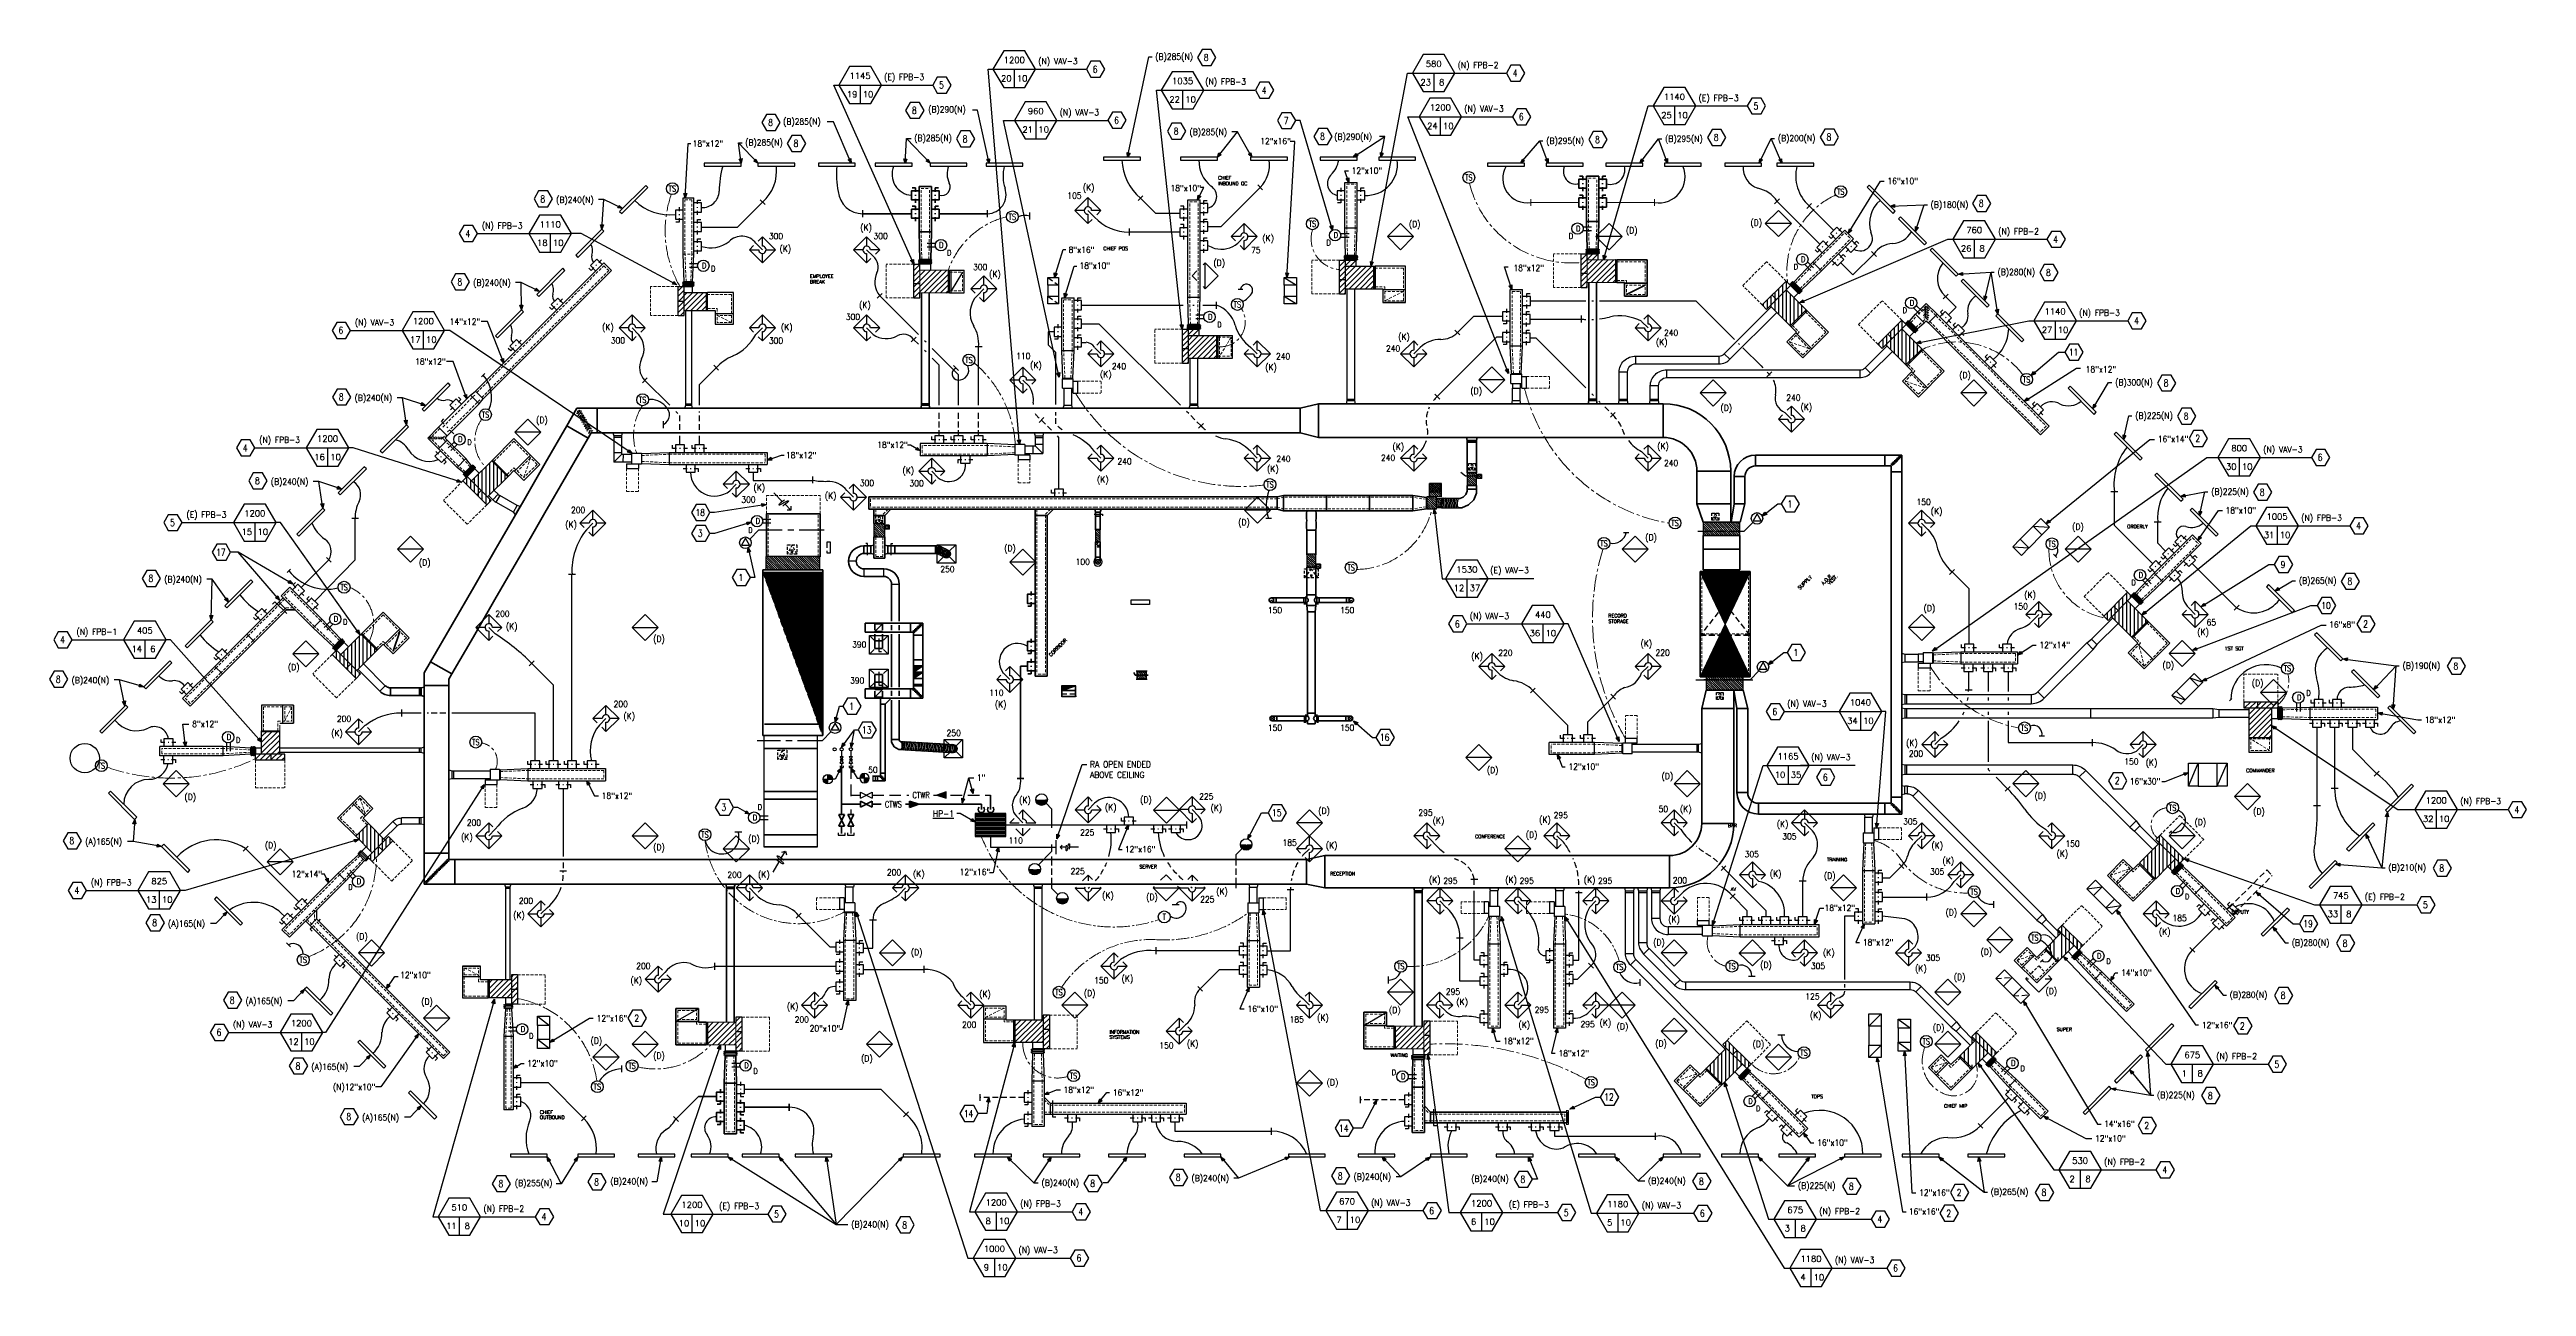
# Model space of a CAD drawing. Header units: inches. Extents: x 51 to 3278, y 66 to 1678.
import ezdxf
from ezdxf.enums import TextEntityAlignment as Align

# ---------------------------------------------------------------- set-up
doc = ezdxf.new("R2010")
doc.units = ezdxf.units.IN
doc.header["$LTSCALE"] = 30
doc.header["$MEASUREMENT"] = 0
for name, pattern in [('CENTER2', [1.125, 0.75, -0.125, 0.125, -0.125]), ('DASHED', [0.75, 0.5, -0.25]), ('HIDDEN', [0.375, 0.25, -0.125]), ('HIDDEN2', [0.1875, 0.125, -0.0625])]:
    doc.linetypes.add(name, pattern=pattern)
for name, color, linetype, lineweight in [('DAMPER', 4, 'Continuous', 25), ('DIF', 4, 'Continuous', 30), ('E-FIRE-NEWW', 1, 'Continuous', 25), ('EQUIP', 4, 'Continuous', 25), ('FAB', 4, 'Continuous', 25), ('FLEX', 4, 'Continuous', 25), ('LIN', 4, 'HIDDEN2', 18), ('m-devc-text', 71, 'Continuous', 25), ('M-HATCH', 32, 'Continuous', 25), ('M-HVAC-DEMO-DUCT', 5, 'HIDDEN', 20), ('M-HVAC-EXST-DIFF', 4, 'Continuous', 20), ('M-HVAC-EXST-DUCT', 4, 'Continuous', 40), ('M-HVAC-FILL', 4, 'Continuous', 25), ('m-hvac-fpbs', 1, 'Continuous', 25), ('m-hvac-fpbs-exst', 5, 'Continuous', 18), ('M-HVAC-NEWW-DAMP', 10, 'Continuous', 30), ('M-HVAC-NEWW-DIFF', 6, 'Continuous', 30), ('M-HVAC-NEWW-DUCT', 1, 'Continuous', 30), ('M-HVAC-NEWW-STAT', 3, 'Continuous', 25), ('M-HVAC-NEWW-STAT-WIRE', 2, 'CENTER2', 20), ('M-PIPE-DEMO', 5, 'HIDDEN', 25), ('M-PIPE-NEWW-COND-RETN', 2, 'DASHED', 30), ('M-PIPE-NEWW-COND-SUPP', 5, 'Continuous', 35), ('M-TEXT', 71, 'Continuous', 25), ('ODUCT', 241, 'HIDDEN', 20), ('OEQUIP', 241, 'HIDDEN', 20), ('SLEEVE', 4, 'Continuous', 25), ('ZCTWR', 4, 'HIDDEN', 25), ('ZCTWS', 4, 'Continuous', 25)]:
    doc.layers.add(name, color=color, linetype=linetype, lineweight=lineweight)
for name, color, linetype in [('FIXTURE', 15, 'Continuous'), ('HATCH-DU', 4, 'Continuous'), ('ROOMNAMES', 8, 'Continuous')]:
    doc.layers.add(name, color=color, linetype=linetype)
doc.styles.add('18STD', font='simplex.shx', dxfattribs={"height": 9})
doc.styles.add('A', font='SIMPLEX.shx', dxfattribs={"width": 0.9, "height": 8})
doc.styles.add('SF', font='simplex.shx')
doc.styles.get("Standard").update_dxf_attribs({"font": 'simplex.shx'})
doc.styles.add('TEA', font='simplex.shx', dxfattribs={"width": 0.85, "height": 0.08})
doc.dimstyles.get("Standard").update_dxf_attribs({"dimtxt": 0.18, "dimasz": 0.18, "dimexe": 0.18, "dimexo": 0.0625, "dimgap": 0.09, "dimtad": 0, "dimtih": 1, "dimtoh": 1, "dimdec": 4, "dimzin": 0, "dimdsep": 46, "dimtxsty": 'Standard', "dimcen": 0.09, "dimadec": 0, "dimazin": 0, "dimtfac": 1, "dimtdec": 4, "dimtofl": 0, "dimtmove": 0, "dimatfit": 3, "dimfxl": 1, "dimtolj": 1, "dimtzin": 0, "dimarcsym": 0})
pattern_1 = [(90, (-9600, -1680), (-5, 9e-16), [])]
pattern_2 = [(90, (-9623.7913, -1703.3593), (-5, 9e-16), [])]
pattern_3 = [(45, (-10105.166, -1690.349), (-3.535534, 3.535534), [])]
pattern_4 = [(45, (-10600.752, -1682.349), (-3.535534, 3.535534), [])]
pattern_5 = [(45, (-11001.343, -1685.344), (-3.535534, 3.535534), [])]
pattern_6 = [(45, (-9608.87, -1680), (-3.535534, 3.535534), [])]
pattern_7 = [(90, (-9627.4887, -1650.2334), (-5, 9e-16), [])]
pattern_8 = [(90, (-9512.001, -1563.627), (-5, 9e-16), [])]
pattern_9 = [(90, (-4729.85, -9552.837), (-5, 9e-16), [])]

msp = doc.modelspace()

# ---------------------------------------------------------------- texts
at = {"flags": 1}
for tag in ['BLOCK3', 'BLOCK2', 'BLOCK1']:
    msp.add_attdef(tag, (1219.9, 1020.7), '', height=0.001, rotation=90.074, dxfattribs=at)
at = {"layer": 'EQUIP'}
for s, p in [('SPIN-IN TAP                             AHU-1               Supply              120.000   108.000   120.000   108.000   12.000    12.000    6.000     4.71239   0.000     0.000     1         LEFT      ', (2470.4, 745.7)), ('SPIN-IN TAP                             AHU-1               Supply              120.000   108.000   120.000   108.000   12.000    12.000    6.000     4.71239   0.000     0.000     1         RIGHT     ', (2470.4, 733.7)), ('ROUND DUCT                              AHU-1               Supply              120.000   108.000   120.000   108.000   12.000    12.000    60.000    3.92699   0.000     0.000     1         RIGHT     ', (2761.3, 664.5)), ('ROUND DUCT                              AHU-1               Supply              120.000   108.000   120.000   108.000   12.000    12.000    60.000    3.92699   0.000     0.000     1         LEFT      ', (2769.8, 673)), ('RND. REDUCER                            AHU-1               Supply              120.000   108.000   119.000   109.000   12.000    10.000    8.000     3.92699   -7.125    7.125     0.992     LEFT      ', (2774.7, 666.6)), ('FULL JOINT                              6L                  Supply              122.000   108.000   122.000   108.000   16.000    16.000    59.125    3.92699   0.000     0.000     1         LEFT      19ABF     ', (2898.8, 546.8)), ('RECTANGULAR END CAP                     6L                  Supply              122.000   108.000   122.000   108.000   16.000    16.000    0.0       3.92699   0.0       0.0       1.0       LEFT      ', (2898.8, 546.8))]:
    msp.add_text(s, height=0.00001, rotation=90, dxfattribs=at).set_placement(p)
at = {"layer": 'EQUIP', "flags": 1}
for tag in ['BLOCK3', 'BLOCK2', 'BLOCK1']:
    msp.add_attdef(tag, (1864.7, 1087), '', height=0.001, rotation=90.0273, dxfattribs=at)
at = {"layer": 'FAB', "linetype": 'HIDDEN2'}
for height, p in [(2.25, (1905.6, 1130.4)), (2.25, (1133.4, 1062.1)), (2.25, (2222.7, 1065.6)), (3, (1020.3, 1021.5)), (1.5, (1417.9, 1029.9)), (2.25, (1696.2, 990.2)), (2.25, (2228.6, 831.8)), (3, (1007.5, 753.7))]:
    msp.add_text('AD', height=height, rotation=90, dxfattribs=at).set_placement(p)
at = {"layer": 'M-HVAC-DEMO-DUCT'}
for s, p in [('RECTANGULAR END CAP                     6L                  Supply              125.000   108.000   125.000   108.000   29.500    29.500    0.0       0.78540   0.0       0.0       1.0       LEFT      ', (2732.2, 601.7)), ('SPIN-IN TAP                             6L                  Supply              120.000   110.000   120.000   110.000   10.000    10.000    13.000    2.35619   0.000     0.000     1         RIGHT     ', (2865.1, 534.9))]:
    msp.add_text(s, height=0.00001, rotation=90, dxfattribs=at).set_placement(p)
at = {"layer": 'M-HVAC-EXST-DUCT'}
for s, height, rotation, p in [('FULL JOINT                              LP                  Supply              122.000   108.000   122.000   108.000   16.000    16.000    59.125    0.00000   0.000     0.000     1         LEFT      1DEF1     ', 0.00001, 90, (2053.7, 1513)), ('RECTANGULAR END CAP                     LP                  Supply              122.000   108.000   122.000   108.000   16.000    16.000    0.0       0.00000   0.0       0.0       1.0       LEFT      ', 0.00001, 90, (2053.7, 1513)), ('RECTANGULAR END CAP                     LP                  Supply              123.500   106.500   123.500   106.500   29.500    29.500    0.0       3.14159   0.0       0.0       1.0       LEFT                ', 0.00001, 90, (2132.7, 1356.4)), ('FULL JOINT                              AHU-1               Supply              170.571   156.571   170.571   156.571   32.000    32.000    56.125    4.71239   0.000     0.000     1         LEFT      20A29     ', 0.00001, 90, (838.7, 1210.5)), ('SPIN-IN TAP                             AHU-1               Supply              119.571   109.571   119.571   109.571   10.000    10.000    6.000     0.00000   0.000     0.000     1         LEFT                ', 0.00001, 90, (2056.7, 1222.5)), ('SPIN-IN TAP                             AHU-1               Supply              119.571   109.571   119.571   109.571   10.000    10.000    6.000     0.00000   0.000     0.000     1         RIGHT               ', 0.00001, 90, (2066.7, 1222.5)), ('FULL JOINT                              AHU-1               Supply              172.571   158.571   172.571   158.571   44.000    44.000    56.125    4.71239   0.000     0.000     1         LEFT      9176      ', 0.00001, 90, (2097.4, 1216.5)), ('FULL JOINT                              AHU-1               Supply              170.571   156.571   170.571   156.571   32.000    32.000    56.125    5.75959   0.000     0.000     1         LEFT      209E8     ', 0.00001, 90, (725.2, 1187.5)), ('SPIN-IN TAP                             AHU-1               Supply              117.000   105.000   117.000   105.000   12.000    12.000    6.000     3.14159   0.000     0.000     1         RIGHT     ', 0.00001, 90, (1898.3, 1166.5)), ('SPIN-IN TAP                             AHU-1               Supply              117.000   105.000   117.000   105.000   12.000    12.000    6.000     3.14159   0.000     0.000     1         LEFT      ', 0.00001, 90, (1910.3, 1166.5)), ('FULL JOINT                              AHU-1               Supply              172.571   158.571   172.571   158.571   44.000    44.000    56.125    4.71239   0.000     0.000     1         RIGHT     910D      ', 0.00001, 90, (1929, 1172.5)), ('FULL JOINT                              AHU-1               Supply              172.571   158.571   172.571   158.571   44.000    44.000    56.125    4.71239   0.000     0.000     1         RIGHT     9130      ', 0.00001, 90, (1985.2, 1172.5)), ('FULL JOINT                              AHU-1               Supply              170.571   156.571   170.571   156.571   32.000    32.000    56.125    5.75959   0.000     0.000     1         LEFT      209E8     ', 0.00001, 90, (697.1, 1138.9)), ('FULL JOINT                              AHU-1               Supply              121.000   107.000   121.000   107.000   14.000    14.000    56.125    4.71239   0.000     0.000     1         RIGHT     92CA      ', 0.00001, 90, (2330.1, 1135.5)), ('FULL JOINT                              AHU-1               Supply              121.000   107.000   121.000   107.000   14.000    14.000    56.125    4.71239   0.000     0.000     1         LEFT      92ED      ', 0.00001, 90, (2386.3, 1149.5)), ('FULL JOINT                              AHU-1               Supply              121.000   107.000   121.000   107.000   14.000    14.000    56.125    4.71239   0.000     0.000     1         RIGHT     92ED      ', 0.00001, 90, (2386.3, 1135.5)), ('FULL JOINT                              AHU-1               Supply              121.000   107.000   121.000   107.000   14.000    14.000    56.125    4.71239   0.000     0.000     1         LEFT      9310      ', 0.00001, 90, (2442.4, 1149.5)), ('FULL JOINT                              AHU-1               Supply              121.000   107.000   121.000   107.000   14.000    14.000    56.125    4.71239   0.000     0.000     1         RIGHT     9310      ', 0.00001, 90, (2442.4, 1135.5)), ('FULL JOINT                              AHU-1               Supply              170.571   156.571   170.571   156.571   32.000    32.000    56.125    5.75959   0.000     0.000     1         RIGHT     209E8     ', 0.00001, 90, (724.9, 1122.9)), ('ROUND DUCT                              AHU-1               Supply              117.000   105.000   117.000   105.000   12.000    12.000    40.000    3.14159   0.000     0.000     1         RIGHT     ', 0.00001, 90, (1898.3, 1126.5)), ('ROUND DUCT                              AHU-1               Supply              117.000   105.000   117.000   105.000   12.000    12.000    5.000     3.14159   0.000     0.000     1         RIGHT     ', 0.00001, 90, (1898.3, 1104.9)), ('ROUND DUCT                              AHU-1               Supply              117.000   105.000   117.000   105.000   12.000    12.000    40.000    3.14159   0.000     0.000     1         LEFT      ', 0.00001, 90, (1910.3, 1126.5)), ('ROUND DUCT                              AHU-1               Supply              117.000   105.000   117.000   105.000   12.000    12.000    5.000     3.14159   0.000     0.000     1         LEFT      ', 0.00001, 90, (1910.3, 1104.9)), ('FULL JOINT                              AHU-1               Supply              170.571   156.571   170.571   156.571   32.000    32.000    56.125    5.75959   0.000     0.000     1         LEFT      209E8     ', 0.00001, 90, (669.1, 1090.3)), ('FULL JOINT                              AHU-1               Supply              170.571   156.571   170.571   156.571   32.000    32.000    56.125    5.75959   0.000     0.000     1         RIGHT     209E8     ', 0.00001, 90, (696.8, 1074.3)), ('FLARED TAP                              LP                  Supply              117.000   103.000   117.000   103.000   14.000    14.000    8.000     1.57080   0.000     0.000     1         LEFT      ', 0.00001, 180, (1125.4, 1071)), ('14.00000  14.00000  1.57080             LP                  Supply              FLARED TAP                              0.00000   117.00000                                                             RECTANGULAR         6L082                         ', 0.001, 270, (1132.4, 1071)), ('                                                                                                                                                      10        ', 0.001, 270, (1132.4, 1071)), ('                                                                                          1D3C6                         6L        TAG                 None      Inside    8.00000   45.00000  0.00000   22.00000  No                                      ', 0.001, 270, (1132.4, 1071)), ('FLARED TAP                              LP                  Supply              117.000   103.000   117.000   103.000   14.000    14.000    8.000     1.57080   0.000     0.000     1         RIGHT     ', 0.00001, 180, (1139.4, 1071)), ('FLARED TAP                              LP                  Supply              117.000   103.000   117.000   103.000   14.000    14.000    8.000     1.57080   0.000     0.000     1         LEFT      ', 0.00001, 180, (1335.2, 1071)), ('FLARED TAP                              LP                  Supply              117.000   103.000   117.000   103.000   14.000    14.000    8.000     1.57080   0.000     0.000     1         RIGHT     ', 0.00001, 180, (1351.2, 1071)), ('SPIN-IN TAP                             LP                  Supply              124.250   118.250   124.250   118.250   6.000     6.000     9.000     3.14160   0.000     0.000     1         RIGHT               ', 0.00001, 90, (1414.2, 1070)), ('SPIN-IN TAP                             LP                  Supply              124.250   118.250   124.250   118.250   6.000     6.000     9.000     3.14160   0.000     0.000     1         LEFT                ', 0.00001, 90, (1420.2, 1070)), ('FULL JOINT                              LP                  Supply              130.500   116.500   130.500   116.500   16.000    16.000    59.125    1.57080   0.000     0.000     1         RIGHT     1D0E2     ', 0.00001, 90, (1473.4, 1095)), ('FULL JOINT                              LP                  Supply              130.500   116.500   130.500   116.500   16.000    16.000    59.125    1.57080   0.000     0.000     1         LEFT      1D0E2     ', 0.00001, 90, (1473.4, 1079)), ('FULL JOINT                              LP                  Supply              130.500   116.500   130.500   116.500   16.000    16.000    59.125    1.57080   0.000     0.000     1         RIGHT     1D0E2     ', 0.00001, 90, (1532.5, 1095)), ('FULL JOINT                              LP                  Supply              130.500   116.500   130.500   116.500   16.000    16.000    59.125    1.57080   0.000     0.000     1         LEFT      1D0E2     ', 0.00001, 90, (1532.5, 1079)), ('FULL JOINT                              LP                  Supply              130.500   116.500   130.500   116.500   16.000    16.000    59.125    1.57080   0.000     0.000     1         RIGHT     1D090     ', 0.00001, 90, (1591.7, 1095)), ('FULL JOINT                              LP                  Supply              130.500   116.500   130.500   116.500   16.000    16.000    59.125    1.57080   0.000     0.000     1         LEFT      1D090     ', 0.00001, 90, (1591.7, 1079)), ('LEFT TRANSITION                         LP                  Supply              130.500   116.500   130.500   116.500   20.000    16.000    8.000     1.57080   0.000     0.000     0.970     RIGHT     ', 0.00001, 90, (1650.8, 1095)), ('LEFT TRANSITION                         LP                  Supply              130.500   116.500   130.500   116.500   20.000    16.000    8.000     1.57080   0.000     0.000     0.970     LEFT      ', 0.00001, 90, (1650.8, 1079)), ('FULL JOINT                              LP                  Supply              130.500   116.500   130.500   116.500   20.000    20.000    56.125    1.57080   0.000     0.000     1         RIGHT     1CBBC     ', 0.00001, 90, (1658.8, 1097)), ('FULL JOINT                              LP                  Supply              130.500   116.500   130.500   116.500   20.000    20.000    56.125    1.57080   0.000     0.000     1         LEFT      1CBBC     ', 0.00001, 90, (1658.8, 1077)), ('FULL JOINT                              LP                  Supply              130.500   116.500   130.500   116.500   20.000    20.000    56.125    1.57080   0.000     0.000     1         RIGHT     1CBBC     ', 0.00001, 90, (1714.9, 1097)), ('FULL JOINT                              LP                  Supply              130.500   116.500   130.500   116.500   20.000    20.000    56.125    1.57080   0.000     0.000     1         LEFT      1CBBC     ', 0.00001, 90, (1714.9, 1077)), ('FULL JOINT                              LP                  Supply              130.500   116.500   130.500   116.500   20.000    20.000    56.125    1.57080   0.000     0.000     1         RIGHT     1CBBC     ', 0.00001, 90, (1771, 1097)), ('FULL JOINT                              LP                  Supply              130.500   116.500   130.500   116.500   20.000    20.000    56.125    1.57080   0.000     0.000     1         LEFT      1CBBC     ', 0.00001, 90, (1771, 1077)), ('LEFT TRANSITION                         LP                  Supply              130.750   117.000   130.500   116.500   14.750    20.000    18.000    1.57080   -0.796    -1.591    0.990     RIGHT     ', 0.00001, 90, (1827.2, 1097)), ('FULL JOINT                              AHU-1               Supply              121.000   107.000   121.000   107.000   14.000    14.000    56.125    3.14159   0.000     0.000     1         RIGHT     934F      ', 0.00001, 90, (2450.4, 1071.3)), ('FULL JOINT                              AHU-1               Supply              121.000   107.000   121.000   107.000   14.000    14.000    56.125    3.14159   0.000     0.000     1         LEFT      934F      ', 0.00001, 90, (2464.4, 1071.3)), ('OFFSET                                  AHU-1               Supply              167.571   153.571   170.571   156.571   32.000    32.000    18.000    5.75959   -170.538  -170.538  1.000     LEFT      ', 0.00001, 90, (641, 1041.7)), ('ROUND DUCT                              LP                  Supply              124.250   118.250   124.250   118.250   6.000     6.000     18.000    3.14160   0.000     0.000     1         RIGHT               ', 0.00001, 90, (1414.2, 1052)), ('ROUND DUCT                              LP                  Supply              124.250   118.250   124.250   118.250   6.000     6.000     18.000    3.14160   0.000     0.000     1         LEFT                ', 0.00001, 90, (1420.2, 1052)), ('LEFT TRANSITION                         AHU-1               Supply              172.571   158.571   172.571   158.571   44.000    36.000    24.000    3.14159   0.000     0.000     0.949     RIGHT               ', 0.00001, 90, (2205.5, 1061.9)), ('OFFSET                                  AHU-1               Supply              118.000   104.000   122.000   108.000   48.000    48.000    18.000    0.00000   -167.471  -167.471  1.000     LEFT                ', 0.00001, 90, (2205.5, 1044.9)), ('LEFT TRANSITION                         AHU-1               Supply              172.571   158.571   172.571   158.571   44.000    36.000    24.000    3.14159   0.000     0.000     1.000     LEFT                ', 0.00001, 90, (2241.5, 1061.9)), ('OFFSET                                  AHU-1               Supply              118.000   104.000   122.000   108.000   48.000    48.000    18.000    0.00000   -167.471  -167.471  1.000     RIGHT               ', 0.00001, 90, (2253.5, 1044.9)), ('OFFSET                                  AHU-1               Supply              121.000   107.000   118.000   104.000   14.000    14.000    18.000    3.14159   170.538   170.538   1.000     RIGHT     ', 0.00001, 90, (2450.4, 1053.3)), ('OFFSET                                  AHU-1               Supply              121.000   107.000   118.000   104.000   14.000    14.000    18.000    3.14159   170.538   170.538   1.000     LEFT      ', 0.00001, 90, (2464.4, 1053.3)), ('FULL JOINT                              AHU-1               Supply              167.571   153.571   167.571   153.571   32.000    32.000    56.125    5.75959   0.000     0.000     1         LEFT      20981     ', 0.00001, 90, (632, 1026.1)), ('FULL JOINT                              AHU-1               Supply              167.571   153.571   167.571   153.571   32.000    32.000    56.125    5.75959   0.000     0.000     1         RIGHT     20981     ', 0.00001, 90, (659.7, 1010.1)), ('OFFSET                                  AHU-1               Supply              167.571   153.571   170.571   156.571   32.000    32.000    18.000    5.75959   -170.538  -170.538  1.000     RIGHT     ', 0.00001, 90, (668.7, 1025.7)), ('Yes                 Conical        13.00000                                               1D4CD                                                                                                                                                           ', 0.001, 0.0002, (1205.7, 1026.3)), ('10.00000  10.00000  4.71239             LP                  Supply              SPIN-IN TAP                             0         115.00000                                                             ROUND / OVAL                  No                  ', 0.001, 0.0002, (1205.7, 1026.3)), ('                                                                                                                                                      12        ', 0.001, 0.0002, (1205.7, 1026.3)), ('ROUND DUCT                              LP                  Supply              124.750   118.750   124.750   118.750   6.000     6.000     20.000    3.14159   0.000     0.000     1         RIGHT     ', 0.00001, 90, (1414.2, 1016.4)), ('ROUND DUCT                              LP                  Supply              139.544   127.544   139.544   127.544   12.000    12.000    32.000    3.14164   0.000     0.000     1         RIGHT     ', 0.00001, 90, (1689.2, 1019.5)), ('ROUND DUCT                              LP                  Supply              139.544   127.544   139.544   127.544   12.000    12.000    32.000    3.14164   0.000     0.000     1         LEFT      ', 0.00001, 90, (1701.2, 1019.5)), ('FULL JOINT                              AHU-1               Supply              167.571   153.571   167.571   153.571   32.000    32.000    56.125    5.75959   0.000     0.000     1         LEFT      2095E     ', 0.00001, 90, (604, 977.5)), ('FULL JOINT                              AHU-1               Supply              118.000   104.000   118.000   104.000   14.000    14.000    56.125    3.14159   0.000     0.000     1         RIGHT     1EA07     ', 0.00001, 90, (2450.4, 997.2)), ('OFFSET                                  AHU-1               Supply              118.000   104.000   121.000   107.000   14.000    14.000    18.000    3.14159   -170.538  -170.538  1.000     RIGHT     ', 0.00001, 90, (2450.4, 979.2)), ('FULL JOINT                              AHU-1               Supply              118.000   104.000   118.000   104.000   14.000    14.000    56.125    3.14159   0.000     0.000     1         LEFT      1EA07     ', 0.00001, 90, (2464.4, 997.2)), ('OFFSET                                  AHU-1               Supply              118.000   104.000   121.000   107.000   14.000    14.000    18.000    3.14159   -170.538  -170.538  1.000     LEFT      ', 0.00001, 90, (2464.4, 979.2)), ('FLARED TAP                              LP                  Supply              129.500   115.500   129.500   115.500   14.000    14.000    8.000     2.35620   0.000     0.000     1         RIGHT     ', 0.00001, 90, (350.2, 957.8)), ('FLARED TAP                              LP                  Supply              129.500   115.500   129.500   115.500   14.000    14.000    8.000     2.35620   0.000     0.000     1         LEFT      ', 0.00001, 90, (360.1, 947.9)), ('FULL JOINT                              AHU-1               Supply              167.571   153.571   167.571   153.571   32.000    32.000    56.125    5.75959   0.000     0.000     1         RIGHT     2095E     ', 0.00001, 90, (631.7, 961.5)), ('ROUND DUCT                              LP                  Supply              138.500   132.500   138.500   132.500   6.000     6.000     36.000    1.57079   0.000     0.000     1         RIGHT     ', 0.00001, 90, (1649.2, 963.4)), ('ROUND DUCT                              LP                  Supply              138.500   132.500   138.500   132.500   6.000     6.000     36.000    1.57079   0.000     0.000     1         LEFT      ', 0.00001, 90, (1649.2, 957.4)), ('ROUND DUCT                              LP                  Supply              141.500   129.500   141.500   129.500   12.000    12.000    36.000    3.14159   0.000     0.000     1         RIGHT     ', 0.00001, 90, (1689.2, 967.4)), ('RND. W/TAP OUT EACH SIDE                LP                  Supply              141.500   129.500   140.500   130.500   12.000    10.000    22.000    3.14159   -2.603    2.603     0.800     RIGHT     ', 0.00001, 90, (1690.2, 945.4)), ('RND. W/TAP OUT EACH SIDE                LP                  Supply              141.500   129.500   140.500   130.500   12.000    10.000    22.000    3.14159   -2.603    2.603     0.364     LEFT      ', 0.00001, 90, (1700.2, 945.4)), ('ROUND DUCT                              LP                  Supply              141.500   129.500   141.500   129.500   12.000    12.000    36.000    3.14159   0.000     0.000     1         LEFT      ', 0.00001, 90, (1701.2, 967.4)), ('ROUND DUCT                              LP                  Supply              138.500   132.500   138.500   132.500   6.000     6.000     36.000    4.71239   0.000     0.000     1         LEFT      ', 0.00001, 90, (1741.2, 963.4)), ('ROUND DUCT                              LP                  Supply              138.500   132.500   138.500   132.500   6.000     6.000     36.000    4.71239   0.000     0.000     1         RIGHT     ', 0.00001, 90, (1741.2, 957.4)), ('FULL JOINT                              LP                  Supply              129.500   115.500   129.500   115.500   14.000    14.000    59.125    2.35620   0.000     0.000     1         RIGHT     1EC95     ', 0.00001, 90, (308.4, 916)), ('FULL JOINT                              LP                  Supply              129.500   115.500   129.500   115.500   14.000    14.000    59.125    2.35620   0.000     0.000     1         LEFT      1EC95     ', 0.00001, 90, (318.3, 906.1)), ('RECTANGULAR END CAP                     LP                  Supply              131.000   114.000   131.000   114.000   29.500    29.500    0.0       3.92699   0.0       0.0       1.0       LEFT                ', 0.00001, 90, (519.7, 911.3)), ('FULL JOINT                              AHU-1               Supply              167.571   153.571   167.571   153.571   32.000    32.000    56.125    5.75959   0.000     0.000     1         LEFT      2093B     ', 0.00001, 90, (575.9, 928.9)), ('FULL JOINT                              AHU-1               Supply              167.571   153.571   167.571   153.571   32.000    32.000    56.125    5.75959   0.000     0.000     1         RIGHT     2093B     ', 0.00001, 90, (603.6, 912.9)), ('FULL JOINT                              EXH                 EXHAUST             139.000   131.000   139.000   131.000   12.000    12.000    59.125    1.57080   0.000     0.000     1         RIGHT     1DA1B     ', 0.00001, 90, (1113.8, 930.7)), ('FULL JOINT                              EXH                 EXHAUST             139.000   131.000   139.000   131.000   12.000    12.000    59.125    1.57080   0.000     0.000     1         LEFT      1DA1B     ', 0.00001, 90, (1113.8, 918.7)), ('RECTANGULAR END CAP                     EXH                 EXHAUST             139.000   131.000   139.000   131.000   12.000    12.000    0.0       1.57080   0.0       0.0       1.0       LEFT      ', 0.00001, 90, (1113.8, 918.7)), ('FULL JOINT                              AHU-1               Supply              121.000   107.000   121.000   107.000   14.000    14.000    56.125    3.14159   0.000     0.000     1         RIGHT     93B8      ', 0.00001, 90, (2450.4, 897.7)), ('FULL JOINT                              AHU-1               Supply              167.571   153.571   167.571   153.571   32.000    32.000    56.125    0.00000   0.000     0.000     1         RIGHT     C6E0      ', 0.00001, 90, (571.5, 851.7)), ('FULL JOINT                              EXH                 EXHAUST             139.000   131.000   139.000   131.000   12.000    12.000    59.125    1.57079   0.000     0.000     1         RIGHT     1D92E     ', 0.00001, 90, (1113.8, 844.9)), ('18.00000  6.00000   0.00000             EXH                 EXHAUST             SQUARE ELBOW                            0.00000   138.00000                                                             RECTANGULAR         6E009     _0120496-m61608     ', 0.001, 270, (1378.5, 846.3)), ('                                                                                                                                                      18        ', 0.001, 270, (1378.5, 846.3)), ('                                                                      Double              1DA88                         6E        TAG                 18.00000  6.00000   8.00000   8.00000   8.48528   3         2         YES                           ', 0.001, 270, (1378.5, 846.3)), ('          1DAA1                         0.00000   Up        Terminate                                                                                 23        ', 0.001, 270, (1379.1, 848.9)), ('                                                                      Double              1DA88                                                                                                                   2                                       ', 0.001, 270, (1379.1, 848.9)), ('18.00000  6.00000   0.00000             EXH                 EXHAUST             SQUARE ELBOW RISER                      0.00000   146.00000 138.00000           None                                                                                      ', 0.001, 270, (1379.1, 848.9)), ('LEFT TRANSITION                         AHU-1               Supply              121.000   107.000   121.000   107.000   14.000    12.000    24.000    0.00000   0.000     0.000     0.986     LEFT                ', 0.00001, 90, (2245.7, 843.1)), ('                                                                                                                                                      11        ', 0.001, 90, (2251.7, 843.1)), ('121.00000                                                                                 9544                          6S        TAG                 24.00000  -4.00000  0.00000   0.00000                                                               ', 0.001, 90, (2251.7, 843.1)), ('12.00000  14.00000  0.00000             AHU-1               Supply              LEFT TRANSITION                         0.00000   121.00000 14.00000  14.00000  0.00000                                 RECTANGULAR         6S013     _1213496-m13113     ', 0.001, 90, (2251.7, 843.1)), ('LEFT TRANSITION                         AHU-1               Supply              121.000   107.000   121.000   107.000   14.000    12.000    24.000    0.00000   0.000     0.000     0.970     RIGHT               ', 0.00001, 90, (2257.7, 843.1)), ('FULL JOINT                              AHU-1               Supply              121.000   107.000   121.000   107.000   14.000    14.000    56.125    3.14159   0.000     0.000     1         RIGHT     93DB      ', 0.00001, 90, (2450.4, 841.6)), ('FULL JOINT                              EXH                 EXHAUST             139.000   131.000   139.000   131.000   12.000    12.000    59.125    1.57079   0.000     0.000     1         LEFT      1D92E     ', 0.00001, 90, (1113.8, 832.9)), ('RECTANGULAR END CAP                     EXH                 EXHAUST             139.000   131.000   139.000   131.000   12.000    12.000    0.0       1.57079   0.0       0.0       1.0       LEFT      ', 0.00001, 90, (1113.8, 832.9)), ('FLARED TAP                              EXH                 EXHAUST             138.000   132.000   138.000   132.000   6.000     6.000     8.000     3.14159   0.000     0.000     1         RIGHT     ', 0.00001, 90, (1133.8, 824.9)), ('FLARED TAP                              EXH                 EXHAUST             138.000   132.000   138.000   132.000   6.000     6.000     8.000     3.14159   0.000     0.000     1         LEFT      ', 0.00001, 90, (1139.8, 824.9)), ('ROUND DUCT                              LP                  Supply              138.500   132.500   138.500   132.500   6.000     6.000     36.000    1.57079   0.000     0.000     1         RIGHT     ', 0.00001, 90, (1650.2, 809.4)), ('ROUND DUCT                              LP                  Supply              140.500   130.500   140.500   130.500   10.000    10.000    132.000   3.14159   0.000     0.000     1         RIGHT     ', 0.00001, 90, (1690.2, 813.4)), ('ROUND DUCT                              LP                  Supply              140.500   130.500   140.500   130.500   10.000    10.000    132.000   3.14159   0.000     0.000     1         LEFT      ', 0.00001, 90, (1700.2, 813.4)), ('ROUND DUCT                              LP                  Supply              138.500   132.500   138.500   132.500   6.000     6.000     36.000    4.71239   0.000     0.000     1         LEFT      ', 0.00001, 90, (1740.2, 809.4)), ('LEFT TRANSITION                         AHU-1               Supply              121.000   107.000   121.000   107.000   36.000    42.000    24.000    3.14159   0.000     0.000     1.000     LEFT                ', 0.00001, 90, (2245.7, 819.1)), ('FULL JOINT                              AHU-1               Supply              167.571   153.571   167.571   153.571   32.000    32.000    56.125    0.00000   0.000     0.000     1         LEFT      C6BD      ', 0.00001, 90, (539.5, 795.6)), ('ROUND DUCT                              LP                  Supply              138.500   132.500   138.500   132.500   6.000     6.000     36.000    1.57079   0.000     0.000     1         LEFT      ', 0.00001, 90, (1650.2, 803.4)), ('RND. W/TAP OUT EACH SIDE                LP                  Supply              140.500   130.500   140.500   130.500   10.000    10.000    14.000    3.14159   0.000     0.000     0.000     RIGHT     ', 0.00001, 90, (1690.2, 799.4)), ('RND. W/TAP OUT EACH SIDE                LP                  Supply              140.500   130.500   140.500   130.500   10.000    10.000    14.000    3.14159   0.000     0.000     0.000     LEFT      ', 0.00001, 90, (1700.2, 799.4)), ('ROUND / OVAL END CAP                    LP                  Supply              140.500   130.500   140.500   130.500   10.000    10.000    0.0       3.14159   0.0       0.0       1.0       LEFT      ', 0.00001, 90, (1700.2, 799.4)), ('ROUND DUCT                              LP                  Supply              138.500   132.500   138.500   132.500   6.000     6.000     36.000    4.71239   0.000     0.000     1         RIGHT     ', 0.00001, 90, (1740.2, 803.4)), ('FULL JOINT                              AHU-1               Supply              121.000   107.000   121.000   107.000   14.000    14.000    56.125    3.14159   0.000     0.000     1         RIGHT     93FE      ', 0.00001, 90, (2450.4, 785.5)), ('FULL JOINT                              EXH                 EXHAUST             138.000   132.000   138.000   132.000   6.000     6.000     59.125    3.14159   0.000     0.000     1         RIGHT     1D9AD     ', 0.00001, 90, (1133.8, 765.8)), ('FULL JOINT                              EXH                 EXHAUST             138.000   132.000   138.000   132.000   6.000     6.000     59.125    3.14159   0.000     0.000     1         LEFT      1D9AD     ', 0.00001, 90, (1139.8, 765.8)), ('6.00000   6.00000   3.14159             EXH                 EXHAUST             FULL JOINT                              0.00000   138.00000 138.00000                                                   RECTANGULAR         6E006                         ', 0.001, 269.9998, (1136.8, 735.2)), ('                                                                                                                                                      11        ', 0.001, 269.9998, (1136.8, 735.2)), ('                                                                      _0120496-M61602     1D99B                         6E        TAG                 59.00000  1         59.12500                                                                        ', 0.001, 269.9998, (1136.8, 735.2)), ('OFFSET                                  AHU-1               Supply              122.000   108.000   130.000   116.000   42.000    42.000    24.000    3.14159   -161.565  -161.565  1.000     LEFT      ', 0.00001, 90, (2245.7, 725.7)), ('FULL JOINT                              AHU-1               Supply              121.000   107.000   121.000   107.000   14.000    14.000    56.125    3.14159   0.000     0.000     1         RIGHT     9421      ', 0.00001, 90, (2450.4, 729.3)), ('FULL JOINT                              AHU-1               Supply              121.000   107.000   121.000   107.000   42.000    42.000    56.125    1.57079   0.000     0.000     1         RIGHT     89DB      ', 0.00001, 90, (1768.9, 627.6)), ('FULL JOINT                              AHU-1               Supply              121.000   107.000   121.000   107.000   42.000    42.000    56.125    1.57079   0.000     0.000     1         RIGHT     89B8      ', 0.00001, 90, (1825, 627.6)), ('FULL JOINT                              AHU-1               Supply              121.000   107.000   121.000   107.000   42.000    42.000    56.125    1.57079   0.000     0.000     1         LEFT      89DB      ', 0.00001, 90, (1768.9, 585.6)), ('FULL JOINT                              AHU-1               Supply              121.000   107.000   121.000   107.000   42.000    42.000    56.125    1.57079   0.000     0.000     1         LEFT      89B8      ', 0.00001, 90, (1825, 585.6)), ('FULL JOINT                              AHU-1               Supply              121.000   107.000   121.000   107.000   42.000    42.000    56.125    1.57079   0.000     0.000     1         LEFT      8995      ', 0.00001, 90, (1881.1, 585.6)), ('FULL JOINT                              AHU-1               Supply              121.000   107.000   121.000   107.000   42.000    42.000    56.125    1.57079   0.000     0.000     1         LEFT      894F      ', 0.00001, 90, (1908, 585.6)), ('FULL JOINT                              AHU-1               Supply              121.000   107.000   121.000   107.000   42.000    42.000    56.125    1.57079   0.000     0.000     1         LEFT      8972      ', 0.00001, 90, (1937.2, 585.6)), ('FULL JOINT                              AHU-1               Supply              121.000   107.000   121.000   107.000   42.000    42.000    56.125    1.57079   0.000     0.000     1         LEFT      894F      ', 0.00001, 90, (1993.4, 585.6)), ('FULL JOINT                              AHU-1               Supply              121.000   107.000   121.000   107.000   42.000    42.000    56.125    1.57079   0.000     0.000     1         LEFT      892C      ', 0.00001, 90, (2049.5, 585.6)), ('SPIN-IN TAP                             AHU-1               Supply              119.000   109.000   119.000   109.000   10.000    10.000    2.000     3.14159   0.000     0.000     1         RIGHT               ', 0.00001, 90, (1829.6, 579.6)), ('SPIN-IN TAP                             AHU-1               Supply              119.000   109.000   119.000   109.000   10.000    10.000    2.000     3.14159   0.000     0.000     1         LEFT                ', 0.00001, 90, (1839.6, 579.6)), ('RECTANGULAR END CAP                     LP                  Supply              123.500   106.500   123.500   106.500   29.500    29.500    0.0       0.00000   0.0       0.0       1.0       LEFT                ', 0.00001, 90, (867.4, 428.4)), ('RECTANGULAR END CAP                     LP                  Supply              123.500   106.500   123.500   106.500   29.500    29.500    0.0       0.00000   0.0       0.0       1.0       LEFT                ', 0.00001, 90, (1763.6, 423.4)), ('LEFT TRANSITION                         LP                  Supply              118.000   108.000   122.000   108.000   14.000    16.000    36.000    3.14159   6.340     0.000     1.000     RIGHT               ', 0.00001, 90, (930.4, 330.9)), ('LEFT TRANSITION                         LP                  Supply              118.000   108.000   122.000   108.000   14.000    16.000    36.000    3.14159   6.340     0.000     1.000     RIGHT               ', 0.00001, 90, (1826.6, 325.9)), ('LEFT TRANSITION                         LP                  Supply              118.000   108.000   122.000   108.000   14.000    16.000    36.000    3.14159   6.340     0.000     1.000     LEFT                ', 0.00001, 90, (1842.6, 325.9)), ('FLARED TAP                              LP                  Supply              122.000   108.000   122.000   108.000   14.000    14.000    8.000     4.71239   0.000     0.000     1         LEFT                ', 0.00001, 90, (1850.6, 293.4)), ('FULL JOINT                              LP                  Supply              122.000   108.000   122.000   108.000   14.000    14.000    59.125    4.71239   0.000     0.000     1         LEFT      B46E      ', 0.00001, 90, (1909.7, 293.4)), ('FULL JOINT                              LP                  Supply              122.000   108.000   122.000   108.000   14.000    14.000    59.125    4.71239   0.000     0.000     1         LEFT      B491      ', 0.00001, 90, (1968.8, 293.4)), ('FULL JOINT                              LP                  Supply              122.000   108.000   122.000   108.000   14.000    14.000    59.125    4.71239   0.000     0.000     1         LEFT      1FE2B     ', 0.00001, 90, (2027.9, 293.4)), ('RECTANGULAR END CAP                     LP                  Supply              122.000   108.000   122.000   108.000   14.000    14.000    0.0       4.71239   0.0       0.0       1.0       LEFT      ', 0.00001, 90, (2027.9, 293.4)), ('RECTANGULAR END CAP                     LP                  Supply              122.000   108.000   122.000   108.000   16.000    16.000    0.0       3.14159   0.0       0.0       1.0       LEFT                ', 0.00001, 90, (946.4, 265)), ('FULL JOINT                              LP                  Supply              122.000   108.000   122.000   108.000   16.000    16.000    59.125    3.14159   0.000     0.000     1         LEFT      B3DD      ', 0.00001, 90, (946.4, 265)), ('FULL JOINT                              LP                  Supply              122.000   108.000   122.000   108.000   16.000    16.000    59.125    3.14159   0.000     0.000     1         LEFT      B3DD      ', 0.00001, 90, (1842.6, 266.8)), ('RECTANGULAR END CAP                     LP                  Supply              122.000   108.000   122.000   108.000   16.000    16.000    0.0       3.14159   0.0       0.0       1.0       LEFT                ', 0.00001, 90, (1842.6, 266.8)), ('FLARED TAP                              LP                  Supply              122.000   108.000   122.000   108.000   14.000    14.000    8.000     4.71239   0.000     0.000     1         RIGHT               ', 0.00001, 90, (1850.6, 279.4))]:
    msp.add_text(s, height=height, rotation=rotation, dxfattribs=at).set_placement(p)
at = {"layer": 'M-HVAC-EXST-DUCT', "style": 'SF'}
for p in [(1915.9, 1120.7), (1144.3, 1054.7), (1705.8, 1003.5)]:
    msp.add_text('A', height=3, rotation=90, dxfattribs=at).set_placement(p)
at = {"layer": 'M-HVAC-EXST-DUCT'}
for s, p in [('SPIN-IN TAP                             LP                  Supply              115.000   105.000   115.000   105.000   10.000    10.000    13.000    0.00000   0.000     0.000     1         LEFT      ', (1112.4, 1031.3)), ('SPIN-IN TAP                             LP                  Supply              115.000   105.000   115.000   105.000   10.000    10.000    13.000    0.00000   0.000     0.000     1         RIGHT     ', (1112.4, 1021.3)), ('SPIN-IN TAP                             LP                  Supply              115.000   105.000   115.000   105.000   10.000    10.000    13.000    0.00000   0.000     0.000     1         LEFT      ', (1152.4, 1031.3)), ('SPIN-IN TAP                             LP                  Supply              115.000   105.000   115.000   105.000   10.000    10.000    13.000    0.00000   0.000     0.000     1         RIGHT     ', (1152.4, 1021.3))]:
    msp.add_text(s, height=0.00001, dxfattribs=at).set_placement(p)
at = {"layer": 'M-HVAC-EXST-DUCT', "flags": 1}
for p in [(1355.2, 1095), (1355.2, 1079), (1335.2, 1039), (1351.2, 1039), (2249.7, 819.1), (2263.7, 819.1), (1148.3, 778.9), (1158.3, 778.9)]:
    msp.add_attdef('V1', p, '', height=0.00001, rotation=90, dxfattribs=at)
at = {"layer": 'M-HVAC-NEWW-DUCT'}
for s, rotation, p in [('RECTANGULAR END CAP                     LP                  Supply              123.500   106.500   123.500   106.500   29.500    29.500    0.0       3.14159   0.0       0.0       1.0       LEFT                ', 90, (1817.8, 1348.2)), ('LEFT TRANSITION                         LP                  Supply              118.000   108.000   122.000   108.000   14.000    16.000    12.000    5.49779   18.435    0.000     0.997     RIGHT               ', 90, (2493.5, 1321.7)), ('SHORT JOINT                             6L                  Supply              130.000   116.000   130.000   116.000   16.000    16.000    34.000    0.78540   0.000     0.000     1         RIGHT     ', 90, (569.4, 1168.9)), ('FULL JOINT                              LP                  Supply              122.000   108.000   122.000   108.000   16.000    16.000    59.125    3.92699   0.000     0.000     1         RIGHT     11225     ', 90, (2644.9, 1175.9)), ('FULL JOINT                              LP                  Supply              122.000   108.000   122.000   108.000   16.000    16.000    59.125    3.92699   0.000     0.000     1         LEFT      11225     ', 90, (2656.3, 1187.2)), ('RECTANGULAR END CAP                     LP                  Supply              122.000   108.000   122.000   108.000   16.000    16.000    0.0       3.92699   0.0       0.0       1.0       LEFT                ', 90, (2656.3, 1187.2)), ('LEFT TRANSITION                         LP                  Supply              132.250   121.000   135.000   121.000   12.750    16.000    36.000    4.71239   4.368     0.000     0.999     LEFT                ', 90, (2541.3, 893.3)), ('LEFT TRANSITION                         LP                  Supply              132.250   121.000   135.000   121.000   12.750    16.000    36.000    4.71239   4.368     0.000     0.999     RIGHT               ', 90, (2541.3, 877.3)), ('FULL JOINT                              LP                  Supply              135.000   121.000   135.000   121.000   16.000    16.000    59.125    4.71239   0.000     0.000     1         LEFT      ABB4      ', 90, (2615.2, 893.3)), ('RECTANGULAR END CAP                     LP                  Supply              135.000   121.000   135.000   121.000   16.000    16.000    0.0       4.71239   0.0       0.0       1.0       LEFT                ', 90, (2615.2, 893.3)), ('FULL JOINT                              LP                  Supply              135.000   121.000   135.000   121.000   16.000    16.000    59.125    4.71239   0.000     0.000     1         RIGHT     ABB4      ', 90, (2615.2, 877.3)), ('SPIN-IN TAP                             AHU-1               Supply              108.000   96.000    108.000   96.000    12.000    12.000    6.000     4.71239   0.000     0.000     1         LEFT      ', 90, (2470.4, 837.6)), ('SPIN-IN TAP                             AHU-1               Supply              108.000   96.000    108.000   96.000    12.000    12.000    6.000     4.71239   0.000     0.000     1         RIGHT     ', 90, (2470.4, 825.6)), ('SPIN-IN TAP                             AHU-1               Supply              108.000   96.000    108.000   96.000    12.000    12.000    6.000     4.71239   0.000     0.000     1         LEFT      ', 90, (2470.4, 819.1)), ('SPIN-IN TAP                             AHU-1               Supply              108.000   96.000    108.000   96.000    12.000    12.000    6.000     4.71239   0.000     0.000     1         RIGHT     ', 90, (2470.4, 807.1)), ('ROUND DUCT                              AHU-1               Supply              108.000   96.000    108.000   96.000    12.000    12.000    240.000   4.71239   0.000     0.000     1         RIGHT     ', 90, (2710.4, 807.1)), ('ROUND DUCT                              AHU-1               Supply              108.000   96.000    108.000   96.000    12.000    12.000    168.000   4.71239   0.000     0.000     1         LEFT      ', 90, (2869.5, 819.1)), ('ROUND DUCT                              AHU-1               Supply              108.000   96.000    108.000   96.000    12.000    12.000    168.000   4.71239   0.000     0.000     1         RIGHT     ', 90, (2869.5, 807.1)), ('FULL JOINT                              6L                  Supply              122.000   108.000   122.000   108.000   16.000    16.000    59.125    4.71239   0.000     0.000     1         LEFT      1A017     ', 90, (3084.3, 821.1)), ('RECTANGULAR END CAP                     6L                  Supply              122.000   108.000   122.000   108.000   16.000    16.000    0.0       4.71239   0.0       0.0       1.0       LEFT      ', 90, (3084.3, 821.1)), ('SPIN-IN TAP                             AHU-1               Supply              169.571   161.571   169.571   161.571   8.000     8.000     102.933   1.57080   0.000     0.000     1         RIGHT               ', 90, (533.5, 676.7)), ('SPIN-IN TAP                             AHU-1               Supply              169.571   161.571   169.571   161.571   8.000     8.000     102.933   1.57080   0.000     0.000     1         LEFT                ', 90, (533.5, 668.7)), ('LEFT TRANSITION                         6L                  Supply              118.000   108.000   122.000   108.000   14.000    16.000    36.000    3.92699   6.340     0.000     1.000     LEFT      ', 90, (2857, 588.6)), ('FLARED TAP                              LP                  Supply              122.000   108.000   122.000   108.000   14.000    14.000    8.000     4.71239   0.000     0.000     1         RIGHT               ', 45, (390.8, 536.7)), ('FULL JOINT                              6L                  Supply              122.000   108.000   122.000   108.000   16.000    16.000    59.125    3.92699   0.000     0.000     1         RIGHT     19ABF     ', 90, (2887.5, 535.5)), ('RECTANGULAR END CAP                     LP                  Supply              122.000   108.000   122.000   108.000   23.500    23.500    0.0       0.00000   0.0       0.0       1.0       LEFT                ', 90, (589.2, 483.6)), ('LEFT TRANSITION                         LP                  Supply              118.000   108.000   122.000   108.000   14.000    16.000    36.000    3.14159   6.340     0.000     1.000     RIGHT     B8E7      ', 90, (1331, 333.9)), ('LEFT TRANSITION                         LP                  Supply              118.000   108.000   122.000   108.000   14.000    16.000    36.000    3.14159   6.340     0.000     1.000     LEFT      B8E7      ', 90, (1347, 333.9)), ('RECTANGULAR END CAP                     6L                  Supply              125.000   108.000   125.000   108.000   29.500    29.500    0.0       0.00000   0.0       0.0       1.0       LEFT      ', 135, (2168, 334.3))]:
    msp.add_text(s, height=0.00001, rotation=rotation, dxfattribs=at).set_placement(p)
at = {"layer": 'M-TEXT', "style": 'A', "width": 0.9}
for s, height, p in [('(E) FPB-3', 8, (1138.6, 1638.1, 0)), ('(N) VAV-3', 8, (1339.5, 1658.8)), ('(B)285(N)', 8, (1491.9, 1664.7, 0)), ('(N) FPB-2', 8, (1885.9, 1653.7, 0)), ('(N) FPB-3', 8, (1557, 1632.2, 0)), ('(E) FPB-3', 8, (2199.7, 1610.9, 0)), ('(B)285(N)', 8, (1007, 1580.1, 0)), ('(B)290(N)', 8, (1196, 1595.9, 0)), ('(N) VAV-3', 8, (1367.4, 1592.2, 0)), ('(N) VAV-3', 8, (1894.5, 1596.9, 0)), ('18"x12"', 8, (889.2, 1551.4)), ('(B)285(N)', 8, (957.6, 1552.8, 0)), ('(B)285(N)', 8, (1177.9, 1558.6, 0)), ('(B)285(N)', 8, (1536.4, 1566.5, 0)), ('12"x16"', 8, (1628.7, 1554.6)), ('(B)290(N)', 8, (1725.1, 1560.3, 0)), ('(B)295(N)', 8, (2001.3, 1555, 0)), ('(B)295(N)', 8, (2156, 1557.7, 0)), ('(B)200(N)', 8, (2302.9, 1558.4, 0)), ('12"x10"', 8, (1747.7, 1516.1)), ('(B)240(N)', 8, (711.3, 1478.1, 0)), ('105', 8, (1377.3, 1483.6)), ('(K)', 8, (1397.5, 1494.1)), ('18"x10"', 8, (1511.7, 1493.4)), ('16"x10"', 8, (2445.7, 1502.6)), ('(N) FPB-3', 8, (614.6, 1444.5, 0)), ('(D)', 8, (1822.3, 1446.5, 0)), ('(D)', 8, (2267.2, 1448.4, 0)), ('(B)180(N)', 8, (2502, 1471.9, 0)), ('300', 8, (988.5, 1430.8, 0)), ('(K)', 8, (1002.4, 1414.5, 0)), ('(K)', 8, (1107.6, 1442.1, 0)), ('300', 8, (1124.8, 1430.9, 0)), ('D', 7.2, (1210.2, 1419.6)), ('8"x16"', 8, (1379, 1413)), ('75', 8, (1616.6, 1412.6)), ('(K)', 8, (1631.4, 1428.2)), ('D', 7.2, (1714.8, 1422.7)), ('D', 7.2, (1724.2, 1432.5)), ('D', 7.2, (2030.6, 1431.3)), ('D', 7.2, (2040, 1441.1)), ('(D)', 8, (2105.1, 1438.4, 0)), ('(N) FPB-2', 8, (2590, 1437.1, 0)), ('D', 7.2, (901.2, 1392.8)), ('D', 7.2, (913.1, 1388.9)), ('D', 7.2, (1220.5, 1409.5)), ('300', 8, (1254.6, 1390.5, 0)), ('(K)', 8, (1275.4, 1381.4, 0)), ('18"x10"', 8, (1393.2, 1392.4)), ('(D)', 8, (1567.6, 1396)), ('18"x12"', 8, (1958.5, 1389.3)), ('D', 7.2, (2323.5, 1391.3)), ('D', 7.2, (2332.9, 1401.1)), ('(B)280(N)', 8, (2589.1, 1384.1, 0)), ('(B)240(N)', 8, (603.2, 1370.1, 0)), ('(N) VAV-3', 8, (449.2, 1318.4)), ('14"x12"', 8, (572.7, 1319.4)), ('300', 8, (1088.8, 1325.6, 0)), ('(K)', 8, (1106, 1341.1, 0)), ('D', 7.2, (1560.7, 1326)), ('D', 7.2, (1572.5, 1316)), ('D', 7.2, (2465.4, 1334.5)), ('D', 7.2, (2474.8, 1344.3)), ('(N) FPB-3', 8, (2695.4, 1331, 0)), ('(K)', 8, (771.2, 1312.2, 0)), ('300', 8, (782.6, 1294.9, 0)), ('300', 8, (988.5, 1294.6, 0)), ('(K)', 8, (1004.3, 1312.1, 0)), ('240', 8, (1792.5, 1284.4, 0)), ('(K)', 8, (1808.3, 1299.7, 0)), ('(K)', 8, (2144.1, 1292.7, 0)), ('240', 8, (2154.7, 1304.8, 0)), ('18"x12"', 8, (527.7, 1267.4)), ('110', 8, (1310.7, 1274.6, 0)), ('(K)', 8, (1328.8, 1262.7, 0)), ('(K)', 8, (1419.9, 1250.8)), ('240', 8, (1435.3, 1261.3)), ('(K)', 8, (1635.1, 1260, 0)), ('240', 8, (1649.2, 1274.2, 0)), ('(D)', 8, (2539.2, 1249.7, 0)), ('18"x12"', 8, (2704, 1257.3)), ('(B)240(N)', 8, (448.8, 1220.1, 0)), ('(D)', 8, (1902.4, 1229.1, 0)), ('240', 8, (2313.9, 1220.3, 0)), ('(B)300(N)', 8, (2742.4, 1240.2, 0)), ('(D)', 8, (685.3, 1191.3, 0)), ('(D)', 8, (2228.2, 1207.1, 0)), ('(K)', 8, (2332.5, 1208.2, 0)), ('(B)225(N)', 8, (2768.5, 1196.9, 0)), ('(N) FPB-3', 8, (324.5, 1165.4, 0)), ('D', 7.2, (583.6, 1166.6)), ('D', 7.2, (595.5, 1162.7)), ('18"x12"', 8, (1129.7, 1158.9)), ('(K)', 8, (1800.9, 1156.5, 0)), ('(K)', 8, (2145.8, 1157.2, 0)), ('16"x14"', 8, (2797.9, 1166.5)), ('(N) VAV-3', 8, (2935.3, 1152.9, 0)), ('18"x12"', 8, (1010.7, 1145.4)), ('(K)', 8, (1162.5, 1125.5, 0)), ('240', 8, (1442.6, 1137.4)), ('(K)', 8, (1637.5, 1127.6, 0)), ('240', 8, (1649.6, 1140.7, 0)), ('240', 8, (1785.9, 1142, 0)), ('240', 8, (2154.7, 1135.1, 0)), ('(B)240(N)', 8, (339.6, 1110.9, 0)), ('(K)', 8, (968.4, 1103.2, 0)), ('(K)', 8, (1061.3, 1092.6, 0)), ('300', 8, (1107, 1109.1, 0)), ('300', 8, (1171.7, 1108.8, 0)), ('(K)', 8, (1416, 1113.7)), ('(B)225(N)', 8, (2867.5, 1097.8, 0)), ('(E) FPB-3', 8, (229.7, 1068, 0)), ('200', 8, (730.7, 1073.9)), ('300', 8, (952.6, 1087.4, 0)), ('D', 7.2, (971.2, 1060.1)), ('(D)', 8, (1599.9, 1058, 0)), ('150', 8, (2483.6, 1084.5, 0)), ('(K)', 8, (2502.2, 1072.4, 0)), ('18"x10"', 8, (2886.2, 1073.6)), ('(N) FPB-3', 8, (2984.7, 1063.8, 0)), ('(K)', 8, (723.3, 1055.1)), ('D', 7.2, (961.5, 1048.1)), ('(D)', 8, (1295, 1024.1, 0)), ('(D)', 8, (2130.3, 1038.2)), ('(D)', 8, (2686.3, 1052.1, 0)), ('(D)', 8, (532.6, 1005.5, 0)), ('250', 8, (1211.9, 996.9)), ('100', 8, (1388.1, 1006.4)), ('(E) VAV-3', 8, (1928.2, 995.5)), ('(B)240(N)', 8, (200.8, 983.7, 0)), ('(K)', 8, (2624, 963.4, 0)), ('D', 7.2, (2763.4, 979.8)), ('D', 7.2, (2772.9, 989.6)), ('(B)265(N)', 8, (2981.7, 981.8, 0)), ('D', 7.2, (421.7, 932.5)), ('D', 7.2, (433.7, 928.6)), ('200', 8, (632.2, 938.7)), ('150', 8, (1638.6, 943.4)), ('150', 8, (1732.7, 943.4)), ('(N) VAV-3', 8, (1901.6, 935.9)), ('(D)', 8, (2492.9, 946)), ('150', 8, (2610.1, 948.4, 0)), ('(N) FPB-1', 8, (86.4, 915.3, 0)), ('(K)', 8, (646, 922.4)), ('(D)', 8, (837.8, 906)), ('390', 8, (1097, 898.7)), ('(K)', 8, (2124, 900)), ('12"x14"', 8, (2643.7, 898.1)), ('(K)', 8, (2849.4, 914.9, 0)), ('65', 8, (2861.5, 927.5, 0)), ('16"x8"', 8, (3021.2, 924.7)), ('(D)', 8, (362, 869.2, 0)), ('(K)', 8, (1903.6, 883.5)), ('220', 8, (1938.7, 887.8)), ('220', 8, (2143.6, 888)), ('(D)', 8, (2804, 871.8, 0)), ('(B)190(N)', 8, (3116.8, 871.2, 0)), ('(B)240(N)', 8, (80.1, 852.2)), ('390', 8, (1094.3, 851.8)), ('110', 8, (1275.6, 835.7)), ('(D)', 8, (2920.4, 848.6, 0)), ('D', 7.2, (2991.4, 835.9)), ('200', 8, (425.8, 801.8)), ('200', 8, (786.2, 821.2)), ('(K)', 8, (799, 805.4)), ('(K)', 8, (1282.9, 820.7)), ('(N) VAV-3', 8, (2315.3, 821.6)), ('D', 7.2, (2979.2, 830.1)), ('18"x12"', 8, (3145.7, 800.6)), ('8"x12"', 8, (237.2, 795.1)), ('D', 7.2, (282.2, 778.5)), ('D', 7.2, (294.1, 774.6)), ('(K)', 8, (418.3, 783.1)), ('250', 8, (1220, 783.3)), ('150', 8, (1638.6, 790.2)), ('150', 8, (1732.7, 790.2)), ('(K)', 8, (2470, 770.4, 0)), ('50', 8, (1117.9, 735.4)), ('RA OPEN ENDED', 8, (1406.9, 742.5)), ('(D)', 8, (1923.8, 735)), ('12"x10"', 8, (2030.2, 739.6)), ('(N) VAV-3', 8, (2346.4, 752)), ('200', 8, (2473.6, 756.4, 0)), ('150', 8, (2754.3, 746.2, 0)), ('(K)', 8, (2782.2, 744.8, 0)), ('1"', 8, (1259.6, 725.2)), ('ABOVE CEILING', 8, (1406.9, 728.8)), ('(D)', 8, (2151.5, 727.1)), ('(D)', 8, (2637.4, 701.5)), ('16"x30"', 8, (2761.4, 720.4)), ('(D)', 8, (227.1, 700.1, 0)), ('18"x12"', 8, (770.7, 701.6)), ('D', 7.2, (967.5, 673.6)), ('D', 7.2, (973.9, 687.2)), ('%%uHP-1', 8, (1202.2, 678.2)), ('(K)', 8, (1314.5, 696, 0)), ('(K)', 8, (1426.3, 686.6)), ('(D)', 8, (1472.1, 696.5, 0)), ('225', 8, (1549.1, 700.7)), ('(K)', 8, (1564, 685.7)), ('(D)', 8, (1704.3, 682, 0)), ('295', 8, (1834.7, 679.6)), ('(K)', 8, (1853.3, 669.2)), ('(K)', 8, (1991.9, 670.4)), ('295', 8, (2010.9, 676.3)), ('50', 8, (2147.6, 684.3)), ('(K)', 8, (2175.5, 684.4)), ('(D)', 8, (2922.1, 681.1, 0)), ('(N) FPB-3', 8, (3192, 694.6, 0)), ('(A)165(N)', 8, (97.8, 641.9, 0)), ('(D)', 8, (331.9, 637.1, 0)), ('(K)', 8, (587.5, 647.8)), ('200', 8, (595, 666.6)), ('(D)', 8, (961.5, 645.5, 0)), ('110', 8, (1300.8, 643.3, 0)), ('225', 8, (1394, 653.8)), ('185', 8, (1657.7, 640.5)), ('(K)', 8, (1714, 637)), ('(D)', 8, (1974.5, 650.8)), ('(K)', 8, (2301.5, 664.7)), ('305', 8, (2308.7, 648.6)), ('305', 8, (2466.2, 668.1)), ('(K)', 8, (2503, 636.8)), ('150', 8, (2677.6, 639.2, 0)), ('(D)', 8, (2845.8, 667.2)), ('(D)', 8, (837.8, 634.5)), ('12"x16"', 8, (1452.2, 631.9)), ('305', 8, (2259.7, 625.5)), ('(K)', 8, (2517.4, 616.9)), ('(K)', 8, (2666, 626.2, 0)), ('(B)210(N)', 8, (3098.3, 608.1, 0)), ('(N) FPB-3', 8, (105.2, 588.7, 0)), ('12"x14"', 8, (366.7, 599.6)), ('D', 7.2, (440.4, 582.9)), ('D', 7.2, (451.6, 590.5)), ('200', 8, (934.5, 598.6, 0)), ('(K)', 8, (974.4, 598.9, 0)), ('200', 8, (1142.3, 601.8, 0)), ('(K)', 8, (1176.3, 599.9, 0)), ('12"x16"', 8, (1237.1, 602.3)), ('225', 8, (1381.5, 603.3)), ('(K)', 8, (1422.6, 571.7)), ('(K)', 8, (1571.3, 576.9, 0)), ('(K)', 8, (1848.4, 592, 0)), ('295', 8, (1867.1, 590.8, 0)), ('(K)', 8, (1947.9, 592, 0)), ('295', 8, (1966.5, 590.8, 0)), ('(K)', 8, (2050.1, 592, 0)), ('295', 8, (2068.7, 590.8, 0)), ('200', 8, (2166.1, 591.4)), ('(K)', 8, (2292.4, 600)), ('(D)', 8, (2363, 597.4)), ('305', 8, (2501.2, 602.8)), ('D', 7.2, (2821.2, 577.7)), ('(K)', 8, (655.4, 546)), ('200', 8, (662.8, 564.7)), ('(D)', 8, (1480, 569.6)), ('225', 8, (1550.4, 566.6, 0)), ('(K)', 8, (2160.2, 540.6)), ('18"x12"', 8, (2363.8, 555.5)), ('(D)', 8, (2521.4, 549.7)), ('185', 8, (2817.1, 542.4)), ('D', 7.2, (2833.2, 570.7)), ('(E) FPB-2', 8, (3067.6, 569.9, 0)), ('(A)165(N)', 8, (205.7, 535, 0)), ('(D)', 8, (450.7, 518.3, 0)), ('(D)', 8, (2140.5, 510.6, 0)), ('18"x12"', 8, (2413.7, 510.6)), ('(K)', 8, (2799.4, 524.4)), ('(B)280(N)', 8, (2972.4, 510.1)), ('200', 8, (815.7, 479.8, 0)), ('(D)', 8, (1173.5, 497.7)), ('(D)', 8, (2279.9, 481.2)), ('305', 8, (2346, 479.9)), ('(K)', 8, (2361.8, 497.2)), ('(K)', 8, (2481.7, 476.6)), ('305', 8, (2495.8, 490.5)), ('(D)', 8, (2567, 498.2)), ('D', 7.2, (2718.6, 493.4)), ('D', 7.2, (2730.7, 486.4)), ('12"x10"', 8, (508.2, 468.1)), ('(K)', 8, (808.2, 461, 0)), ('(K)', 8, (1262.5, 443.3, 0)), ('(D)', 8, (1398.8, 444.4, 0)), ('150', 8, (1412.3, 461.1)), ('(K)', 8, (1448.1, 463.3)), ('295', 8, (1870.5, 446.4)), ('(D)', 8, (2532.1, 465.4)), ('(D)', 8, (2651.7, 447.1)), ('14"x10"', 8, (2750.2, 471.1)), ('(A)165(N)', 8, (306.7, 434.1, 0)), ('(D)', 8, (535.6, 433.4, 0)), ('12"x16"', 8, (764.2, 411.6)), ('(K)', 8, (1011.9, 427.1, 0)), ('16"x10"', 8, (1612, 423.9)), ('(K)', 8, (1702.7, 412.4)), ('(D)', 8, (1796.4, 422.3)), ('(K)', 8, (1884.1, 433)), ('295', 8, (1986.1, 422.7)), ('125', 8, (2338.8, 440.1)), ('(K)', 8, (2344.6, 415.7)), ('(B)280(N)', 8, (2891.6, 442.2)), ('(N) VAV-3', 8, (290.4, 403.6, 0)), ('D', 7.2, (665.3, 397.9)), ('D', 7.2, (676, 389.1)), ('(D)', 8, (756.2, 382.5, 0)), ('200', 8, (1022.1, 410, 0)), ('20"x10"', 8, (1041.6, 398.5)), ('200', 8, (1240.2, 403.2, 0)), ('(K)', 8, (1533, 378.5)), ('185', 8, (1666.9, 410.1)), ('18"x12"', 8, (1945.2, 382.1)), ('(K)', 8, (1965, 403.2)), ('295', 8, (2045.9, 404)), ('(K)', 8, (2070.8, 405.8)), ('(D)', 8, (2093, 401)), ('(D)', 8, (2143.2, 378.8)), ('(D)', 8, (2270.1, 378.1, 0)), ('(D)', 8, (2504.8, 399.4)), ('12"x16"', 8, (2855.3, 402.8)), ('(A)165(N)', 8, (392.4, 348.4, 0)), ('12"x10"', 8, (673.7, 353)), ('(D)', 8, (837.8, 362.9)), ('D', 7.2, (956.4, 350.7)), ('(D)', 8, (1108.6, 359.3)), ('150', 8, (1497.2, 376.2)), ('18"x12"', 8, (2017.2, 366.1)), ('D', 7.2, (2606.8, 353.7)), ('(N) FPB-2', 8, (2874.1, 362.2, 0)), ('(N)12"x10"', 8, (420.6, 322.1)), ('D', 7.2, (968.3, 343.3)), ('18"x12"', 8, (1372.4, 318.4)), ('16"x12"', 8, (1436.6, 314.9)), ('(D)', 8, (1715.2, 328.1)), ('D', 7.2, (1799.8, 341.4)), ('D', 7.2, (1812, 336.3)), ('D', 7.2, (2618.9, 346.7)), ('(A)165(N)', 8, (458.6, 282.3, 0)), ('D', 7.2, (2264.3, 304.1)), ('D', 7.2, (2274.3, 294.5)), ('(B)225(N)', 8, (2796.9, 311.6)), ('12"x10"', 8, (2716.2, 255.1)), ('14"x16"', 8, (2728, 274.1)), ('16"x10"', 8, (2354.2, 249.6)), ('(N) FPB-2', 8, (2728, 224.6, 0)), ('(B)255(N)', 8, (657.5, 196.9, 0)), ('(B)240(N)', 8, (782, 199.2, 0)), ('(B)240(N)', 8, (1343.6, 197.3, 0)), ('(B)240(N)', 8, (1539, 203.3, 0)), ('(B)240(N)', 8, (1750.1, 205.3, 0)), ('(B)240(N)', 8, (1903.4, 202.5, 0)), ('(B)240(N)', 8, (2133.8, 199.9, 0)), ('(B)225(N)', 8, (2329.1, 193.5, 0)), ('(B)265(N)', 8, (2580.2, 185.5, 0)), ('(N) FPB-2', 8, (616.6, 163.6, 0)), ('(E) FPB-3', 8, (923.7, 167, 0)), ('(N) FPB-3', 8, (1315.9, 170.1, 0)), ('(N) VAV-3', 8, (1773, 171.4, 0)), ('(E) FPB-3', 8, (1952.4, 169, 0)), ('(N) VAV-3', 8, (2125.7, 167.9, 0)), ('(N) FPB-2', 8, (2356.9, 160.3, 0)), ('16"x16"', 8, (2473.6, 159.9)), ('12"x16"', 8, (2487, 184.5)), ('(B)240(N)', 8, (1095.8, 143.1, 0)), ('(N) VAV-3', 8, (1313.6, 109.7, 0)), ('(N) VAV-3', 8, (2377.4, 96.6, 0))]:
    msp.add_text(s, height=height, dxfattribs=at).set_placement(p)
at = {"layer": 'M-TEXT', "style": 'A', "width": 0.8}
for s, p in [('CTWR', (1186.8, 706.5, 0)), ('CTWS', (1150.7, 694.5, 0))]:
    msp.add_text(s, height=8, dxfattribs=at).set_placement(p, align=Align.MIDDLE)
at = {"layer": 'ODUCT'}
for s, rotation, p in [('LEFT TRANSITION                         LP                  Supply              118.000   108.000   122.000   108.000   14.000    16.000    12.000    5.49779   18.435    0.000     0.997     LEFT                ', 90, (2482.1, 1333)), ('RECTANGULAR END CAP                     LP                  Supply              123.500   106.500   123.500   106.500   29.500    29.500    0.0       2.35619   0.0       0.0       1.0       LEFT                ', 90, (2335.4, 1276.1)), ('FULL JOINT                              LP                  Supply              122.000   108.000   122.000   108.000   16.000    16.000    59.125    3.92699   0.000     0.000     1         RIGHT     110D2     ', 90, (2540.9, 1279.9)), ('FULL JOINT                              LP                  Supply              122.000   108.000   122.000   108.000   16.000    16.000    59.125    3.92699   0.000     0.000     1         RIGHT     11202     ', 90, (2582.7, 1238.1)), ('FULL JOINT                              LP                  Supply              122.000   108.000   122.000   108.000   16.000    16.000    59.125    3.92699   0.000     0.000     1         LEFT      11202     ', 90, (2594, 1249.4)), ('RECTANGULAR END CAP                     LP                  Supply              123.500   106.500   123.500   106.500   29.500    29.500    0.0       2.35619   0.0       0.0       1.0       LEFT                ', 90, (2486, 1225.2)), ('FULL JOINT                              LP                  Supply              122.000   108.000   122.000   108.000   16.000    16.000    59.125    3.92699   0.000     0.000     1         RIGHT     11202     ', 90, (2624.5, 1196.3)), ('SHORT JOINT                             6L                  Supply              130.000   116.000   130.000   116.000   16.000    16.000    34.000    0.78540   0.000     0.000     1         LEFT      ', 90, (558.1, 1157.6)), ('LEFT TRANSITION                         6L                  Supply              126.000   116.000   130.000   116.000   14.000    16.000    12.000    0.78540   18.435    0.000     0.997     LEFT      ', 90, (582.2, 1133.5)), ('LEFT TRANSITION                         6L                  Supply              126.000   116.000   130.000   116.000   14.000    16.000    12.000    0.78540   18.435    0.000     0.997     RIGHT     ', 90, (593.5, 1144.9)), ('RECTANGULAR END CAP                     LP                  Supply              129.000   112.000   129.000   112.000   29.500    29.500    0.0       3.92699   0.0       0.0       1.0       LEFT                ', 90, (690, 1137.4)), ('LEFT TRANSITION                         6L                  Supply              118.000   108.000   122.000   108.000   14.000    16.000    36.000    5.49779   6.340     0.000     1.000     LEFT      ', 90, (2793.3, 995.7)), ('LEFT TRANSITION                         6L                  Supply              118.000   108.000   122.000   108.000   14.000    16.000    36.000    5.49779   6.340     0.000     1.000     RIGHT     ', 90, (2804.6, 984.3)), ('RECTANGULAR END CAP                     6L                  Supply              125.000   108.000   125.000   108.000   29.500    29.500    0.0       2.35619   0.0       0.0       1.0       LEFT      ', 90, (2780.2, 870.9)), ('RECTANGULAR END CAP                     LP                  Supply              122.000   108.000   122.000   108.000   23.500    23.500    0.0       4.71239   0.0       0.0       1.0       LEFT                ', 90, (369.2, 823.8)), ('OFFSET                                  AHU-1               Supply              172.571   158.571   169.571   155.571   32.000    32.000    18.000    0.00000   170.538   170.538   1.000     LEFT      ', 90, (539.5, 739.5)), ('RECTANGULAR END CAP                     LP                  Supply              123.000   109.000   123.000   109.000   23.500    23.500    0.0       5.49779   0.0       0.0       1.0       LEFT                ', 90, (455.9, 705.8)), ('ROUND DUCT                              AHU-1               Supply              119.000   109.000   119.000   109.000   10.000    10.000    204.000   3.92699   0.000     0.000     1         LEFT      ', 90, (2647.6, 550.7)), ('LEFT TRANSITION                         LP                  Supply              121.250   110.000   123.000   109.000   12.750    16.000    36.000    3.14159   2.783     -1.591    0.999     RIGHT               ', 90, (1925.2, 512.1)), ('LEFT TRANSITION                         LP                  Supply              121.250   110.000   123.000   109.000   12.750    16.000    36.000    3.14159   2.783     -1.591    0.999     LEFT                ', 90, (1941.2, 512.1)), ('LEFT TRANSITION                         LP                  Supply              121.250   110.000   123.000   109.000   12.750    16.000    36.000    3.14159   2.783     -1.591    0.999     RIGHT               ', 90, (2010.5, 512.1)), ('LEFT TRANSITION                         LP                  Supply              121.250   110.000   123.000   109.000   12.750    16.000    36.000    3.14159   2.783     -1.591    0.999     LEFT                ', 90, (2026.5, 512.1)), ('LEFT TRANSITION                         6L                  Supply              115.000   108.000   122.000   108.000   11.000    14.000    36.000    3.92699   11.004    0.000     0.999     LEFT      ', 90, (2725.2, 476)), ('RECTANGULAR END CAP                     LP                  Supply              123.500   106.500   123.500   106.500   29.500    29.500    0.0       0.00000   0.0       0.0       1.0       LEFT                ', 90, (1268, 431.4)), ('ROUND DUCT                              AHU-1               Supply              119.000   109.000   119.000   109.000   10.000    10.000    204.000   3.92699   0.000     0.000     1         RIGHT     ', 90, (2528.7, 403.9)), ('ROUND DUCT                              AHU-1               Supply              119.000   109.000   119.000   109.000   10.000    10.000    204.000   3.92699   0.000     0.000     1         LEFT      ', 90, (2535.8, 410.9)), ('RECTANGULAR END CAP                     6L                  Supply              122.000   108.000   122.000   108.000   23.500    23.500    0.0       0.78540   0.0       0.0       1.0       LEFT      ', 90, (2499.2, 351.4)), ('LEFT TRANSITION                         6L                  Supply              115.000   108.000   122.000   108.000   11.000    14.000    36.000    3.92699   11.004    0.000     0.999     LEFT      ', 90, (2613.4, 336.2)), ('FLARED TAP                              LP                  Supply              122.000   108.000   122.000   108.000   14.000    14.000    8.000     4.71239   0.000     0.000     1         LEFT                ', 90, (1355, 304.9)), ('FLARED TAP                              LP                  Supply              122.000   108.000   122.000   108.000   14.000    14.000    8.000     4.71239   0.000     0.000     1         RIGHT               ', 90, (1355, 290.9)), ('FULL JOINT                              LP                  Supply              122.000   108.000   122.000   108.000   14.000    14.000    59.125    4.71239   0.000     0.000     1         LEFT      B9EA      ', 90, (1414.1, 304.9)), ('FULL JOINT                              LP                  Supply              122.000   108.000   122.000   108.000   14.000    14.000    59.125    4.71239   0.000     0.000     1         LEFT      BA0D      ', 90, (1473.2, 304.9)), ('FULL JOINT                              LP                  Supply              122.000   108.000   122.000   108.000   14.000    14.000    59.125    4.71239   0.000     0.000     1         LEFT      1FEE9     ', 90, (1532.3, 304.9)), ('RECTANGULAR END CAP                     LP                  Supply              122.000   108.000   122.000   108.000   14.000    14.000    0.0       4.71239   0.0       0.0       1.0       LEFT      ', 90, (1532.3, 304.9)), ('LEFT TRANSITION                         6L                  Supply              118.000   108.000   122.000   108.000   14.000    16.000    36.000    3.14159   6.340     0.000     1.000     RIGHT     ', 135, (2281.5, 309.9)), ('LEFT TRANSITION                         6L                  Supply              118.000   108.000   122.000   108.000   14.000    16.000    36.000    3.14159   6.340     0.000     1.000     LEFT      ', 135, (2292.8, 321.2)), ('RECTANGULAR END CAP                     LP                  Supply              122.000   108.000   122.000   108.000   16.000    16.000    0.0       3.14159   0.0       0.0       1.0       LEFT      B8F1      ', 90, (1347, 274.8)), ('FULL JOINT                              LP                  Supply              122.000   108.000   122.000   108.000   16.000    16.000    59.125    3.14159   0.000     0.000     1         LEFT      B900      ', 90, (1347, 274.8))]:
    msp.add_text(s, height=0.00001, rotation=rotation, dxfattribs=at).set_placement(p)
at = {"layer": 'ROOMNAMES', "color": 7, "linetype": 'Continuous', "style": '18STD'}
for s, p in [('CHIEF', (1573.8, 1508.5, 0)), ('INBOUND QC', (1573.8, 1501.2, 0)), ('CHIEF POS', (1424.2, 1416.4, 0)), ('EMPLOYEE', (1042.1, 1380.3, 0)), ('BREAK', (1042.1, 1373.1, 0)), ('ORDERLY', (2758, 1054.2, 0)), ('RECORD ', (2082.1, 938, 0)), ('STORAGE', (2082.1, 930.7, 0)), ('1ST SGT', (2884.9, 895.3, 0)), ('COMMANDER', (2913.1, 736.3, 0)), ('CONFERENCE', (1908.5, 650.3, 0)), ('SERVER', (1471.2, 611, 0)), ('TRAINING ', (2367, 620.2, 0)), ('SYSTEMS', (1432.3, 388.9, 0)), ('INFORMATION', (1432.3, 395.5, 0)), ('SUPER', (2666.2, 398.9, 0)), ('CHIEF ', (690.1, 291.1, 0)), ('TOPS', (2346.4, 311.5, 0)), ('CHIEF MIP', (2519.4, 299.2, 0)), ('OUTBOUND', (690.1, 284.4, 0))]:
    msp.add_text(s, height=4.5, dxfattribs=at).set_placement(p)
at = {"layer": 'ROOMNAMES', "linetype": 'Continuous', "style": '18STD'}
for s, p in [('STAIR #2', (993.6, 964.7, 0)), ('SUPPLY', (2331.6, 973.8, 0)), ('A.O.R.', (2362.3, 979.9, 0)), ('VEST.', (2370.2, 979.9, 0)), ('CORRIDOR', (1355.9, 886.5, 0))]:
    msp.add_text(s, height=4.5, rotation=45, dxfattribs=at).set_placement(p)
for s, p in [('BAR', (2238, 664.7, 0)), ('RECEPTION', (1719.6, 601.8, 0)), ('AV', (2241.5, 581.5, 0)), ('DEPUTY', (2894, 551.9, 0)), ('WAITING', (1798.3, 365.2, 0))]:
    msp.add_text(s, height=4.5, dxfattribs=at).set_placement(p)

# ---------------------------------------------------------------- blocks, each defined once
blk = doc.blocks.new('std-blk02')
blk.add_lwpolyline([(-0.055, 0.11), (-0.117, 0.002), (-0.055, -0.106), (0.07, -0.106), (0.133, 0.002), (0.07, 0.11)], close=True)
at = {"layer": 'M-TEXT', "width": 0.8}
blk.add_attdef('TYPE', text='', height=0.0938, dxfattribs=at).set_placement((0.001, 0.002), align=Align.MIDDLE)
blk = doc.blocks.new('AHJ')
for p, q in [((-6, 2), (0, 0)), ((-6, -2), (-6, 2)), ((0, 0), (-6, -2))]:
    blk.add_line(p, q)
blk.add_solid([(0, 0), (-6, 2), (-6, -2)])
blk = doc.blocks.new('Hva-Dif06')
at = {"linetype": 'Continuous'}
blk.add_lwpolyline([(48, 3.8), (0, 3.8), (0, 0), (48, 0)], close=True, dxfattribs=at)
blk = doc.blocks.new('Hva-Tst03')
at = {"ltscale": 0.35}
blk.add_circle((0, 0), 0.0804, dxfattribs=at)
at = {"layer": 'm-devc-text', "width": 0.7}
blk.add_attdef('TS', text='', height=0.0802, dxfattribs=at).set_placement((0, 0), align=Align.MIDDLE)
blk = doc.blocks.new('Hva-Ret01')
at = {"ltscale": 0.5}
blk.add_lwpolyline([(0, 24), (24, 0), (0, 0), (0, 24), (24, 0), (24, 24)], close=True, dxfattribs=at)
blk = doc.blocks.new('Hva-Dif01')
for p, q in [((0, 24), (8.6, 15.4)), ((8.6, 8.6), (0, 0)), ((12, 12), (24, 12)), ((24, 16.2), (24, 24)), ((24, 0), (24, 7.8))]:
    blk.add_line(p, q)
blk.add_lwpolyline([(24, 0), (0, 0), (0, 24), (24, 24), (15.4, 15.4, 2.414214), (15.4, 8.6)], format="xyb", close=True)
blk = doc.blocks.new('Hva-Duc08')
for p, q in [((0, 0), (0, 1)), ((0, 1), (1, 1)), ((1, 0), (0, 0)), ((1, 1), (1, 0))]:
    blk.add_line(p, q)
at = {"linetype": 'HIDDEN'}
blk.add_line((0, 0), (1, 1), dxfattribs=at)
blk = doc.blocks.new('Std-Blk14')
blk.add_lwpolyline([(0.062, 0.108), (0, 0), (0.062, -0.108), (0.187, -0.108), (0.25, 0), (0.187, 0.108)], close=True)
at = {"layer": 'M-TEXT', "width": 0.8}
blk.add_attdef('TYPE', text='', height=0.0938, dxfattribs=at).set_placement((0.118, 0), align=Align.MIDDLE)
blk = doc.blocks.new('Hva-Std03')
for p, q in [((-0.289, 0), (0.289, 0)), ((0, 0), (0, -0.25))]:
    blk.add_line(p, q)
blk.add_lwpolyline([(-0.144, 0.25), (-0.289, 0), (-0.144, -0.25), (0.144, -0.25), (0.289, 0), (0.144, 0.25)], close=True)
for p in [(0, 0.125), (-0.108, -0.125), (0.108, -0.125)]:
    blk.add_attdef('#', text='', height=0.0833).set_placement(p, align=Align.MIDDLE)
blk = doc.blocks.new('Hva-Ftg02')
blk.add_line((-0.101, 0.052), (-0.101, 0.097))
at = {"linetype": 'Continuous'}
for p, q in [((-0.047, 0.052), (-0.101, 0.052)), ((0.006, 0.052), (-0.006, 0.052)), ((0.101, 0.052), (0.047, 0.052))]:
    blk.add_line(p, q, dxfattribs=at)
blk.add_lwpolyline([(0.062, 0), (0.062, 0.104), (-0.062, 0.104), (-0.062, 0)])
blk = doc.blocks.new('HVA-bkt2')
blk.add_line((0, 0.046875), (0, -0.046875))
blk = doc.blocks.new('One-Bkt1')
blk.add_lwpolyline([(0.56, -0.11), (0.56, 0.28), (-0.56, 0.28), (-0.56, -0.11)])
blk = doc.blocks.new('Pip-Flg01')
at = {"linetype": 'Continuous'}
blk.add_arc((0, 0), 0.0422, 45, 315, dxfattribs=at)
blk = doc.blocks.new('Hva-Flw01')
for p, q in [((0, 0), (0.036, 0.036)), ((0.036, -0.036), (0, 0)), ((0.11, 0), (0, 0)), ((0.33, 0), (0.167, 0))]:
    blk.add_line(p, q)
for points in [[(0.138, 0, -0.019117), (0.133, -0.025, -0.029344), (0.127, -0.045, -0.064367), (0.118, -0.062, -0.285318), (0.114, -0.064, -0.285318), (0.111, -0.061, -0.064367), (0.107, -0.042, -0.029344), (0.108, -0.021, -0.021154), (0.111, 0.007, -0.021154), (0.116, 0.035, -0.003008), (0.117, 0.037, -0.064367)], [(0.138, 0, -0.019117), (0.144, 0.025, -0.029344), (0.15, 0.045, -0.064367), (0.158, 0.062, -0.285318), (0.163, 0.064, -0.285318), (0.166, 0.061, -0.064367), (0.169, 0.042, -0.029344), (0.169, 0.021, -0.021154), (0.166, -0.007, -0.021154), (0.161, -0.035, -0.003008), (0.16, -0.037, -0.064367)]]:
    blk.add_lwpolyline(points, format="xyb")
blk = doc.blocks.new('Hva-Tst02')
at = {"linetype": 'Continuous', "ltscale": 0.35}
blk.add_circle((0, 0), 0.0809, dxfattribs=at)
at = {"layer": 'm-devc-text', "style": 'TEA', "width": 0.8}
blk.add_text('T', height=0.08, dxfattribs=at).set_placement((0, 0), align=Align.MIDDLE)
at = {"layer": 'm-devc-text', "width": 0.8, "flags": 8}
blk.add_attdef('(N)', (0.107, -0.098), '', height=0.0938, dxfattribs=at)
blk = doc.blocks.new('Hva-Wkp05')
for p, q in [((-0.126, 0), (-0.002, 0)), ((-0.064, -0.062), (-0.064, 0.062))]:
    blk.add_line(p, q)
at = {"const_width": 0.0622}
for points in [[(-0.064, -0.034, -0.414214), (-0.097, -0.001, -0.414214)], [(-0.031, -0.001, 0.414214), (-0.064, 0.032, 0.414214)]]:
    blk.add_lwpolyline(points, format="xyb", dxfattribs=at)
blk.add_circle((-0.064, 0), 0.0642)
blk = doc.blocks.new('Pip-Arr01')
for p, q in [((0.125, 0.042), (0, 0)), ((0, 0), (0.125, -0.042)), ((0.125, -0.042), (0.125, 0.042))]:
    blk.add_line(p, q)
blk.add_solid([(0, 0), (0.125, 0.042), (0.125, -0.042)])
blk = doc.blocks.new('hva-Dmp01')
at = {"linetype": 'Continuous'}
for p, q in [((-0.0595, 0), (-0.0217, 0)), ((-0.0112, 0), (0.0112, 0)), ((0.0217, 0), (0.0595, 0))]:
    blk.add_line(p, q, dxfattribs=at)
blk = doc.blocks.new('Std-Blk15')
blk.add_lwpolyline([(-0.187, 0.108), (-0.25, 0), (-0.187, -0.108), (-0.062, -0.108), (0, 0), (-0.062, 0.108)], close=True)
at = {"layer": 'M-TEXT', "width": 0.8}
blk.add_attdef('TYPE', text='', height=0.0938, dxfattribs=at).set_placement((-0.132, 0), align=Align.MIDDLE)
blk = doc.blocks.new('A2')
at = {"layer": 'LIN'}
for p, q in [((12017.4, 2324.2), (12015.7, 2288.2)), ((12025.1, 2324.2), (12026.7, 2288.2)), ((12034.2, 2343.8), (12064.2, 2343.8)), ((12034.2, 2328.5), (12064.2, 2328.5)), ((12064.2, 2343.8), (12064.2, 2328.5)), ((12015.7, 2288.3), (12015.7, 2221.1)), ((12026.7, 2288.3), (12026.7, 2221.1)), ((12015.7, 2221.1), (12026.7, 2221.1))]:
    blk.add_line(p, q, dxfattribs=at)
at = {"layer": 'M-HVAC-NEWW-DUCT'}
for p, q in [((12016.2, 2337.3), (12016.2, 2357.8)), ((12026.2, 2337.3), (12026.2, 2357.8)), ((12014.9, 2324.3), (12013.2, 2288.3)), ((12014.2, 2337.3), (12014.2, 2324.3)), ((12014.2, 2337.3), (12028.2, 2337.3)), ((12014.2, 2324.3), (12028.2, 2324.3)), ((12014.9, 2324.3), (12027.6, 2324.3)), ((12027.6, 2324.3), (12029.2, 2288.3)), ((12028.2, 2343.8), (12034.2, 2343.8)), ((12028.2, 2343.8), (12028.2, 2324.3)), ((12028.2, 2328.5), (12034.2, 2328.5)), ((12034.2, 2343.8), (12034.2, 2328.5)), ((12013.2, 2288.3), (12013.2, 2218.6)), ((12013.2, 2288.3), (12029.2, 2288.3)), ((12029.2, 2288.3), (12029.2, 2218.6)), ((12013.2, 2218.6), (12029.2, 2218.6))]:
    blk.add_line(p, q, dxfattribs=at)
blk = doc.blocks.new('Hva-Duc05')
at = {"linetype": 'DASHED', "ltscale": 0.75}
blk.add_line((1.41, 0), (0, 0), dxfattribs=at)
for p, q in [((1.59, 0.18), (0.88, 0.88)), ((0.88, -0.88), (1.59, -0.18))]:
    blk.add_line(p, q)
blk = doc.blocks.new('one-bkt2')
blk.add_lwpolyline([(0.032, 0.047), (0, 0.047), (0, -0.047), (0.032, -0.047)])
blk = doc.blocks.new('Pip-Val01')
at = {"linetype": 'Continuous'}
for p, q in [((-0.08, -0.04), (-0.08, 0.04)), ((-0.08, 0.04), (0.08, -0.04)), ((-0.08, -0.04), (0.08, 0.04)), ((0.08, 0.04), (0.08, -0.04))]:
    blk.add_line(p, q, dxfattribs=at)

# ---------------------------------------------------------------- hatches: boundary and pattern name
at = {"layer": 'M-HATCH'}
h = msp.add_hatch(dxfattribs=at)
h.set_pattern_fill('ANSI31', color=256, scale=40, style=0)
h.set_pattern_definition([(45, (-9600, -1680), (-3.535534, 3.535534), [])])
edge = h.paths.add_edge_path()
edge.add_line((1177.3, 1354.5), (1185.3, 1354.5))
edge.add_line((1177.3, 1354.5), (1177.3, 1398.5))
edge.add_line((1185.3, 1354.5), (1185.3, 1361))
edge.add_line((1185.3, 1361), (1223.8, 1361))
edge.add_line((1222.3, 1361), (1222.3, 1390.5))
edge.add_line((1185.3, 1390.5), (1223.8, 1390.5))
edge.add_line((1185.3, 1390.5), (1185.3, 1398.5))
edge.add_line((1177.3, 1398.5), (1185.3, 1398.5))
h = msp.add_hatch(dxfattribs=at)
h.set_pattern_fill('ANSI31', color=256, scale=40, style=0)
h.set_pattern_definition([(45, (-9914.88, -1680.712), (-3.535534, 3.535534), [])])
edge = h.paths.add_edge_path()
edge.add_line((1731.8, 1359.7), (1739.8, 1359.7))
edge.add_line((1731.8, 1359.7), (1731.8, 1403.7))
edge.add_line((1739.8, 1359.7), (1739.8, 1366.2))
edge.add_line((1739.8, 1366.2), (1778.3, 1366.2))
edge.add_line((1776.8, 1366.2), (1776.8, 1395.7))
edge.add_line((1739.8, 1395.7), (1778.3, 1395.7))
edge.add_line((1753.8, 1395.7), (1753.8, 1403.7))
edge.add_line((1731.8, 1403.7), (1754.4, 1403.7))
h = msp.add_hatch(dxfattribs=at)
h.set_pattern_fill('ANSI31', color=256, scale=40, style=0)
h.set_pattern_definition([(45, (-9600, -1672.5984), (-3.535534, 3.535534), [])])
edge = h.paths.add_edge_path()
edge.add_line((2046.7, 1367.9), (2054.7, 1367.9))
edge.add_line((2046.7, 1367.9), (2046.7, 1411.9))
edge.add_line((2054.7, 1367.9), (2054.7, 1374.4))
edge.add_line((2054.7, 1374.4), (2093.2, 1374.4))
edge.add_line((2091.7, 1374.4), (2091.7, 1403.9))
edge.add_line((2054.7, 1403.9), (2093.2, 1403.9))
edge.add_line((2068.7, 1403.9), (2068.7, 1411.9))
edge.add_line((2046.7, 1411.9), (2069.3, 1411.9))
h = msp.add_hatch(dxfattribs=at)
h.set_pattern_fill('ANSI31', color=256, scale=40, style=0)
h.set_pattern_definition([(45, (-9600, -1703.2344), (-3.535534, 3.535534), [])])
h.paths.add_polyline_path([(878.2, 1331.4), (878.2, 1337.9), (908.7, 1337.9), (908.7, 1361.4), (878.2, 1361.4), (878.2, 1369.4), (870.2, 1369.4), (870.2, 1331.4)])
h = msp.add_hatch(dxfattribs=at)
h.set_pattern_fill('ANSI31', color=256, scale=40, angle=45, style=0)
h.set_pattern_definition([(90, (-9750.6703, -1629.0463), (-5, 9e-16), [])])
h.paths.add_polyline_path([(2292.9, 1344), (2320.2, 1316.8), (2341, 1337.6), (2313.8, 1364.9), (2319.4, 1370.5), (2313.8, 1376.2), (2282.7, 1345.1), (2288.3, 1339.4)])
h = msp.add_hatch(dxfattribs=at)
h.set_pattern_fill('ANSI31', color=256, scale=40, angle=45, style=0)
h.set_pattern_definition(pattern_1)
h.paths.add_polyline_path([(2443.6, 1293.1), (2470.8, 1265.8), (2491.7, 1286.7), (2464.5, 1313.9), (2470.1, 1319.6), (2464.5, 1325.2), (2433.4, 1294.1), (2439, 1288.5)])
h = msp.add_hatch(dxfattribs=at)
h.set_pattern_fill('ANSI31', color=256, scale=40, style=0)
h.set_pattern_definition([(45, (-10119.46, -1770.923), (-3.535534, 3.535534), [])])
edge = h.paths.add_edge_path()
edge.add_line((1527.2, 1269.5), (1535.2, 1269.5))
edge.add_line((1527.2, 1269.5), (1527.2, 1313.5))
edge.add_line((1535.2, 1269.5), (1535.2, 1276))
edge.add_line((1535.2, 1276), (1573.7, 1276))
edge.add_line((1572.2, 1276), (1572.2, 1305.5))
edge.add_line((1535.2, 1305.5), (1573.7, 1305.5))
edge.add_line((1549.2, 1305.5), (1549.2, 1313.5))
edge.add_line((1527.2, 1313.5), (1549.8, 1313.5))
h = msp.add_hatch(dxfattribs=at)
h.set_pattern_fill('ANSI31', color=256, scale=40, angle=45, style=0)
h.set_pattern_definition(pattern_1)
h.paths.add_polyline_path([(626.7, 1090.4), (622.1, 1095), (649.3, 1122.2), (628.5, 1143.1), (601.3, 1115.9), (595.6, 1121.5), (589.9, 1115.9), (621.1, 1084.8)])
h = msp.add_hatch(dxfattribs=at)
h.set_pattern_fill('ANSI31', color=256, scale=40, angle=45, style=0)
h.set_pattern_definition(pattern_7)
h.paths.add_polyline_path([(2733.2, 934.1), (2737.8, 938.7), (2758.6, 959.6), (2764.3, 965.2), (2758.6, 970.9), (2727.5, 939.8)])
h = msp.add_hatch(dxfattribs=at)
h.set_pattern_fill('ANSI31', color=256, scale=40, angle=45, style=0)
h.set_pattern_definition(pattern_7)
edge = h.paths.add_edge_path()
edge.add_line((2737.8, 938.7), (2765, 911.5))
edge.add_line((2764, 912.6), (2784.8, 933.4))
edge.add_line((2758.6, 959.6), (2785.9, 932.4))
edge.add_line((2737.8, 938.7), (2758.6, 959.6))
h = msp.add_hatch(dxfattribs=at)
h.set_pattern_fill('ANSI31', color=256, scale=40, angle=45, style=0)
h.set_pattern_definition(pattern_1)
h.paths.add_polyline_path([(450.8, 858.6), (456.5, 864.3), (451.9, 868.9), (479.1, 896.1), (458.2, 916.9), (431, 889.7), (425.3, 895.4), (419.7, 889.7)])
h = msp.add_hatch(dxfattribs=at)
h.set_pattern_fill('ANSI31', color=256, scale=40, style=0)
h.set_pattern_definition(pattern_6)
h.paths.add_polyline_path([(2910.1, 828.1), (2910.1, 820.1), (2954.1, 820.1), (2954.1, 828.1)])
edge = h.paths.add_edge_path(flags=16)
edge.add_line((2928.3, 828.1), (2928.3, 828.1))
h = msp.add_hatch(dxfattribs=at)
h.set_pattern_fill('ANSI31', color=256, scale=40, style=0)
h.set_pattern_definition(pattern_6)
h.paths.add_polyline_path([(2916.6, 820.1), (2946.1, 820.1), (2946.1, 781.6), (2916.6, 781.6)])
h = msp.add_hatch(dxfattribs=at)
h.set_pattern_fill('ANSI31', color=256, scale=40, style=0)
h.set_pattern_definition([(45, (-9567.473, -1603.082), (-3.535534, 3.535534), [])])
h.paths.add_polyline_path([(357.7, 751.8), (319.7, 751.8), (319.7, 759.8), (327.7, 759.8), (327.7, 790.3), (351.2, 790.3), (351.2, 759.8), (357.7, 759.8)])
h = msp.add_hatch(dxfattribs=at)
h.set_pattern_fill('ANSI31', color=256, scale=40, angle=45, style=0)
h.set_pattern_definition(pattern_1)
h.paths.add_polyline_path([(471.8, 631.2), (466.1, 625.6), (471.8, 619.9), (498.7, 646.8), (493, 652.4)])
edge = h.paths.add_edge_path()
edge.add_line((450.2, 652.8), (466.9, 669.4))
edge.add_line((471.8, 631.2), (450.2, 652.8))
edge.add_line((488.4, 647.8), (466.9, 669.4))
h = msp.add_hatch(dxfattribs=at)
h.set_pattern_fill('ANSI31', color=256, scale=40, angle=45, style=0)
h.set_pattern_definition(pattern_1)
h.paths.add_polyline_path([(2801.1, 654.4), (2795.5, 648.7), (2800.1, 644.1), (2773.9, 618), (2794.8, 597.1), (2811, 613.4), (2816.7, 607.7), (2832.2, 623.3)])
h = msp.add_hatch(dxfattribs=at)
h.set_pattern_fill('ANSI31', color=256, scale=40, angle=45, style=0)
h.set_pattern_definition(pattern_8)
edge = h.paths.add_edge_path(flags=17)
edge.add_line((2673.2, 537.1), (2700.1, 510.3))
edge.add_line((2694.5, 504.6), (2700.1, 510.3))
edge.add_line((2667.6, 531.5), (2672.2, 526.9))
edge.add_line((2667.6, 531.5), (2673.2, 537.1))
edge = h.paths.add_edge_path()
edge.add_line((2673.2, 537.1), (2700.1, 510.3))
edge.add_line((2694.5, 504.6), (2700.1, 510.3))
edge.add_line((2667.6, 531.5), (2672.2, 526.9))
edge.add_line((2667.6, 531.5), (2673.2, 537.1))
edge.add_line((2688.8, 510.3), (2667.2, 488.7))
edge.add_line((2672.2, 526.9), (2650.6, 505.3))
edge.add_line((2650.6, 505.3), (2667.2, 488.7))
h = msp.add_hatch(dxfattribs=at)
h.set_pattern_fill('ANSI31', color=256, scale=40, angle=45, style=0)
h.set_pattern_definition(pattern_8)
edge = h.paths.add_edge_path()
edge.add_line((2694.5, 504.6), (2700.1, 510.3))
edge.add_line((2673.2, 537.1), (2700.1, 510.3))
edge.add_line((2667.6, 531.5), (2673.2, 537.1))
edge.add_line((2667.6, 531.5), (2672.2, 526.9))
h = msp.add_hatch(dxfattribs=at)
h.set_pattern_fill('ANSI31', color=256, scale=40, style=0)
h.set_pattern_definition([(45, (-9620.5273, -1693.8004), (-3.535534, 3.535534), [])])
h.paths.add_polyline_path([(653.2, 442.1), (653.2, 434.1), (661.2, 434.1), (661.2, 472.1), (653.2, 472.1), (653.2, 465.6), (622.7, 465.6), (622.7, 442.1)])
h = msp.add_hatch(dxfattribs=at)
h.set_pattern_fill('ANSI31', color=256, scale=40, style=0)
h.set_pattern_definition(pattern_4)
h.paths.add_polyline_path([(1354, 419.9), (1354, 375.9), (1346, 375.9), (1346, 383.9), (1346, 413.4), (1346, 419.9)])
h = msp.add_hatch(dxfattribs=at)
h.set_pattern_fill('ANSI31', color=256, scale=40, style=0)
h.set_pattern_definition(pattern_5)
h.paths.add_polyline_path([(945.4, 380.9), (906.9, 380.9), (906.9, 410.4), (945.4, 410.4)])
h = msp.add_hatch(dxfattribs=at)
h.set_pattern_fill('ANSI31', color=256, scale=40, style=0)
h.set_pattern_definition(pattern_5)
h.paths.add_polyline_path([(953.4, 416.9), (953.4, 372.9), (945.4, 372.9), (945.4, 380.9), (945.4, 410.4), (945.4, 416.9)])
h = msp.add_hatch(dxfattribs=at)
h.set_pattern_fill('ANSI31', color=256, scale=40, style=0)
h.set_pattern_definition(pattern_4)
h.paths.add_polyline_path([(1346, 383.9), (1307.5, 383.9), (1307.5, 413.4), (1346, 413.4)])
h = msp.add_hatch(dxfattribs=at)
h.set_pattern_fill('ANSI31', color=256, scale=40, style=0)
h.set_pattern_definition(pattern_3)
h.paths.add_polyline_path([(1841.6, 375.9), (1803.1, 375.9), (1803.1, 405.4), (1841.6, 405.4)])
h = msp.add_hatch(dxfattribs=at)
h.set_pattern_fill('ANSI31', color=256, scale=40, style=0)
h.set_pattern_definition(pattern_3)
h.paths.add_polyline_path([(1849.6, 411.9), (1849.6, 367.9), (1841.6, 367.9), (1841.6, 375.9), (1841.6, 405.4), (1841.6, 411.9)])
h = msp.add_hatch(dxfattribs=at)
h.set_pattern_fill('ANSI31', color=256, scale=40, angle=45, style=0)
h.set_pattern_definition(pattern_2)
edge = h.paths.add_edge_path(flags=17)
edge.add_line((2561.5, 397.4), (2588.3, 370.5))
edge.add_line((2582.7, 364.9), (2588.3, 370.5))
edge.add_line((2555.8, 391.7), (2560.4, 387.1))
edge.add_line((2555.8, 391.7), (2561.5, 397.4))
edge = h.paths.add_edge_path()
edge.add_line((2561.5, 397.4), (2588.3, 370.5))
edge.add_line((2582.7, 364.9), (2588.3, 370.5))
edge.add_line((2555.8, 391.7), (2560.4, 387.1))
edge.add_line((2555.8, 391.7), (2561.5, 397.4))
edge.add_line((2577, 370.5), (2555.4, 349))
edge.add_line((2560.4, 387.1), (2538.8, 365.6))
edge.add_line((2538.8, 365.6), (2555.4, 349))
h = msp.add_hatch(dxfattribs=at)
h.set_pattern_fill('ANSI31', color=256, scale=40, angle=45, style=0)
h.set_pattern_definition(pattern_2)
edge = h.paths.add_edge_path()
edge.add_line((2582.7, 364.9), (2588.3, 370.5))
edge.add_line((2561.5, 397.4), (2588.3, 370.5))
edge.add_line((2555.8, 391.7), (2561.5, 397.4))
edge.add_line((2555.8, 391.7), (2560.4, 387.1))
h = msp.add_hatch(dxfattribs=at)
h.set_pattern_fill('ANSI31', color=256, scale=40, angle=45, style=0)
h.set_pattern_definition(pattern_9)
h.paths.add_polyline_path([(2256.7, 355.8), (2229.5, 328.6), (2208.6, 349.5), (2235.8, 376.7)])
h = msp.add_hatch(dxfattribs=at)
h.set_pattern_fill('ANSI31', color=256, scale=40, angle=45, style=0)
h.set_pattern_definition(pattern_9)
h.paths.add_polyline_path([(2236.9, 386.9), (2268, 355.8), (2262.4, 350.2), (2256.7, 355.8), (2235.8, 376.7), (2231.3, 381.3)])
at = {"layer": 'M-TEXT'}
h = msp.add_hatch(dxfattribs=at)
h.set_pattern_fill('ANSI31', color=256, scale=15, angle=-45, style=0)
h.set_pattern_definition([(360, (-753.3654, 897.7698), (6e-16, 1.875), [])])
h.paths.add_polyline_path([(1257.4, 652.6), (1297.4, 652.6), (1297.4, 682.6), (1257.4, 682.6)])

# ---------------------------------------------------------------- linework, layer by layer
msp.add_line((1219.9, 1020.7), (1219.9, 1021.7))
at = {"layer": 'DAMPER'}
for p, q in [((1896.1, 1122), (1890, 1126.9)), ((1412.2, 1072.5), (1423.2, 1072.5)), ((1423.2, 1072.5), (1423.2, 1070.5)), ((1116.9, 1034.3), (1114.9, 1034.3)), ((1116.9, 1019.3), (1116.9, 1034.3)), ((1147.9, 1034.3), (1149.9, 1034.3)), ((1147.9, 1019.3), (1147.9, 1034.3)), ((1131.6, 910.5), (1131.6, 893.6)), ((1131.6, 893.6), (1135.3, 893.6)), ((1131.6, 866.9), (1131.6, 849.9)), ((1131.6, 849.9), (1135.3, 849.9)), ((1358.2, 308.4), (1358.2, 287.2)), ((1854.4, 297.1), (1854.4, 276)), ((1358.2, 287.2), (1362.2, 287.2)), ((1854.4, 276), (1859.3, 276))]:
    msp.add_line(p, q, dxfattribs=at)
at = {"layer": 'DAMPER', "linetype": 'CENTER2'}
msp.add_line((1913.5, 1122), (1896.1, 1122), dxfattribs=at)
at = {"layer": 'DEFPOINTS', "color": 88}
msp.add_circle((97.3, 754.6), 19.1, dxfattribs=at)
at = {"layer": 'DIF'}
for p, q in [((1207.9, 1032.7), (1231.9, 1032.7)), ((1207.9, 1016.1), (1207.9, 1032.7)), ((1216.4, 1024.2), (1207.9, 1032.7)), ((1231.9, 1032.7), (1223.4, 1024.2)), ((1231.9, 1032.7), (1231.9, 1029)), ((1231.9, 1032.7), (1231.9, 1016.6)), ((1216.4, 1017.2), (1207.9, 1008.7)), ((1207.9, 1008.7), (1207.9, 1016.2)), ((1231.9, 1008.7), (1207.9, 1008.7)), ((1231.9, 1008.7), (1223.4, 1017.2)), ((1231.9, 1016.6), (1231.9, 1008.7)), ((1119.7, 914.3), (1143.7, 914.3)), ((1119.7, 890.3), (1119.7, 914.3)), ((1125.6, 908.4), (1119.7, 914.3)), ((1137.8, 908.4), (1143.7, 914.3)), ((1143.7, 914.3), (1143.7, 910.7)), ((1143.7, 910.7), (1143.7, 890.3)), ((1125.6, 896.2), (1119.7, 890.3)), ((1143.7, 890.3), (1119.7, 890.3)), ((1137.8, 896.2), (1143.7, 890.3)), ((1119.7, 870.6), (1143.7, 870.6)), ((1119.7, 846.6), (1119.7, 870.6)), ((1125.6, 864.7), (1119.7, 870.6)), ((1125.6, 852.5), (1119.7, 846.6)), ((1143.7, 846.6), (1119.7, 846.6)), ((1137.8, 864.7), (1143.7, 870.6)), ((1137.8, 852.5), (1143.7, 846.6)), ((1143.7, 870.6), (1143.7, 867)), ((1143.7, 867), (1143.7, 846.6)), ((1389.2, 834.9), (1369.1, 834.9)), ((1216.9, 779), (1240.9, 779)), ((1216.9, 755), (1216.9, 779)), ((1225.4, 770.5), (1216.9, 779)), ((1240.9, 779), (1232.4, 770.5)), ((1240.9, 779), (1240.9, 775.3)), ((1240.9, 779), (1240.9, 755)), ((1225.4, 763.4), (1216.9, 755)), ((1240.9, 755), (1216.9, 755)), ((1240.9, 755), (1232.4, 763.4)), ((1124.5, 724.1), (1124.5, 732.2))]:
    msp.add_line(p, q, dxfattribs=at)
at = {"layer": 'DIF', "linetype": 'HIDDEN'}
for p, q in [((1126.7, 907.3), (1136.7, 907.3)), ((1126.7, 897.3), (1126.7, 907.3)), ((1136.7, 907.3), (1136.7, 897.3)), ((1136.7, 897.3), (1126.7, 897.3)), ((1126.7, 863.6), (1136.7, 863.6)), ((1126.7, 853.6), (1126.7, 863.6)), ((1136.7, 853.6), (1126.7, 853.6)), ((1136.7, 863.6), (1136.7, 853.6)), ((1370.1, 837.9), (1370.1, 834.9)), ((1388.1, 837.9), (1370.1, 837.9)), ((1388.1, 834.9), (1388.1, 837.9)), ((1127.5, 731.2), (1124.5, 731.2)), ((1124.5, 725.2), (1127.5, 725.2)), ((1127.5, 725.2), (1127.5, 731.2))]:
    msp.add_line(p, q, dxfattribs=at)
at = {"layer": 'DIF', "linetype": 'Continuous'}
for p, q in [((1481.2, 867.9), (1467.2, 867.9)), ((1481.2, 856.9), (1467.2, 856.9))]:
    msp.add_line(p, q, dxfattribs=at)
at = {"layer": 'DIF'}
for centre, radius in [((1219.9, 1020.7), 5), ((1417.2, 1010.4), 3), ((1228.9, 767), 5)]:
    msp.add_circle(centre, radius, dxfattribs=at)
for start, end in [(90, 270), (270, 90)]:
    msp.add_arc((1417.2, 1010.4), 5.56, start, end, dxfattribs=at)
at = {"layer": 'E-FIRE-NEWW'}
for p, q in [((1205.7, 1425.4), (1194.5, 1425.4)), ((1205.7, 1420.6), (1194.5, 1420.6)), ((1733.1, 1438.4), (1744.3, 1438.4)), ((1733.1, 1433.6), (1744.3, 1433.6)), ((2048.8, 1447), (2060, 1447)), ((2048.8, 1442.2), (2060, 1442.2)), ((896.1, 1398.6), (885, 1398.6)), ((896.1, 1393.8), (885, 1393.8)), ((2338, 1398), (2346, 1390)), ((2341.5, 1401.4), (2349.4, 1393.5)), ((1555.6, 1331.9), (1544.5, 1331.9)), ((1555.6, 1327.1), (1544.5, 1327.1)), ((2479.9, 1341.1), (2487.8, 1333.2)), ((2483.3, 1344.5), (2491.2, 1336.6)), ((578.8, 1166.8), (570.9, 1158.9)), ((582.2, 1163.4), (574.3, 1155.5)), ((2778, 986.4), (2785.9, 978.5)), ((2781.4, 989.8), (2789.3, 981.9)), ((417, 932.7), (409.1, 924.8)), ((420.4, 929.3), (412.5, 921.4)), ((2978.6, 826.6), (2978.6, 815.4)), ((2983.5, 826.6), (2983.5, 815.4)), ((281.7, 775), (281.7, 763.8)), ((286.5, 775), (286.5, 763.8)), ((976.4, 679.5), (987.6, 679.5)), ((976.4, 674.7), (987.6, 674.7)), ((446.9, 597.1), (439, 605.1)), ((450.3, 600.6), (442.4, 608.5)), ((2826.3, 587.8), (2834.2, 595.7)), ((2829.7, 584.4), (2837.6, 592.3)), ((2713.9, 493.6), (2706, 485.7)), ((2717.3, 490.2), (2709.4, 482.3)), ((660.2, 403.7), (649.1, 403.7)), ((660.2, 398.9), (649.1, 398.9)), ((951.3, 356.6), (940.1, 356.6)), ((951.3, 351.8), (940.1, 351.8)), ((1820.9, 342.2), (1832.1, 342.2)), ((1820.9, 337.3), (1832.1, 337.3)), ((2602.1, 353.9), (2594.2, 346)), ((2605.5, 350.5), (2597.6, 342.6)), ((2269.4, 314.2), (2277.3, 322.1)), ((2272.8, 310.8), (2280.7, 318.7))]:
    msp.add_line(p, q, dxfattribs=at)
at = {"layer": 'E-FIRE-NEWW', "color": 4}
for p, q in [((980, 1065.9), (991.2, 1065.9)), ((980, 1061.1), (991.2, 1061.1))]:
    msp.add_line(p, q, dxfattribs=at)
at = {"layer": 'E-FIRE-NEWW'}
for centre in [(1212.7, 1423), (1726.1, 1436), (2041.9, 1444.6), (903.1, 1396.2), (2334.8, 1404.6), (1562.6, 1329.5), (2476.7, 1347.8), (585.5, 1170), (2774.7, 993.1), (423.6, 935.9), (2981, 833.6), (284.1, 781.9), (969.4, 677.1), (453.5, 593.9), (2823.1, 581.2), (2720.5, 496.9), (667.2, 401.3), (958.2, 354.2), (2608.7, 357.1), (1813.9, 339.7), (2266.2, 307.5)]:
    msp.add_circle(centre, 7.43, dxfattribs=at)
at = {"layer": 'E-FIRE-NEWW', "color": 4}
msp.add_circle((973.1, 1063.5), 7.43, dxfattribs=at)
at = {"layer": 'EQUIP'}
for p, q in [((1177.3, 1354.5), (1177.3, 1398.5)), ((1177.3, 1398.5), (1185.3, 1398.5)), ((1185.3, 1390.5), (1185.3, 1398.5)), ((1199.3, 1390.5), (1199.3, 1398.5)), ((1222.3, 1361), (1222.3, 1390.5)), ((1223.8, 1390.5), (1242.8, 1390.5)), ((1225.8, 1361), (1225.8, 1390.5)), ((1240.8, 1388), (1225.8, 1363.5)), ((1242.8, 1361), (1242.8, 1390.5)), ((2046.7, 1411.9), (2069.3, 1411.9)), ((2046.7, 1367.9), (2046.7, 1411.9)), ((2054.7, 1404), (2054.7, 1411.9)), ((2054.8, 1403.9), (2054.7, 1404)), ((2068.7, 1403.9), (2068.7, 1411.9)), ((2091.7, 1403.8), (2091.6, 1403.9)), ((2091.7, 1374.4), (2091.7, 1403.9)), ((2093.2, 1403.9), (2093.2, 1374.4)), ((1185.3, 1372.7), (1177.3, 1372.7)), ((1185.3, 1354.5), (1185.3, 1361)), ((1223.8, 1361), (1242.8, 1361)), ((2047.1, 1386.1), (2046.7, 1386.6)), ((2054.7, 1386.1), (2046.7, 1386.1)), ((2046.7, 1367.9), (2054.7, 1367.9)), ((2054.7, 1367.9), (2054.7, 1374.4)), ((1177.3, 1354.5), (1185.3, 1354.5)), ((1849.7, 1112.6), (1849.3, 1112.2)), ((1852.6, 1112.6), (1849.3, 1109.3)), ((1855.4, 1112.6), (1849.3, 1106.5)), ((1858.2, 1112.6), (1849.3, 1103.7)), ((1849.3, 1101), (1849.3, 1112.6)), ((1864.7, 1112.6), (1849.3, 1112.6)), ((1849.3, 1109.8), (1858.2, 1101)), ((1849.3, 1107), (1855.3, 1101)), ((1849.3, 1104.2), (1852.5, 1101)), ((1849.3, 1101.3), (1849.7, 1101)), ((1849.3, 1095), (1849.3, 1101)), ((1864.7, 1101), (1849.3, 1101)), ((1852.8, 1095), (1849.3, 1098.5)), ((1849.4, 1112.6), (1861, 1101)), ((1861.1, 1112.6), (1849.5, 1101)), ((1855.7, 1095), (1849.7, 1101)), ((1852.2, 1112.6), (1863.8, 1101)), ((1863.9, 1112.6), (1852.3, 1101)), ((1858.5, 1095), (1852.5, 1101)), ((1855, 1112.6), (1864.7, 1103)), ((1864.7, 1110.5), (1855.1, 1101)), ((1861.3, 1095), (1855.3, 1101)), ((1857.9, 1112.6), (1864.7, 1105.8)), ((1864.7, 1107.7), (1857.9, 1101)), ((1864.2, 1095), (1858.2, 1101)), ((1860.7, 1112.6), (1864.7, 1108.6)), ((1864.7, 1104.9), (1860.8, 1101)), ((1864.7, 1097.3), (1861, 1101)), ((1863.5, 1112.6), (1864.7, 1111.5)), ((1864.7, 1102.1), (1863.6, 1101)), ((1864.7, 1100.1), (1863.8, 1101)), ((1864.7, 1101), (1864.7, 1112.6)), ((1864.7, 1095), (1864.7, 1101)), ((1845.2, 1079.5), (1845.2, 1094.5)), ((1846.2, 1094.5), (1845.2, 1094.5)), ((1845.2, 1094.4), (1845.2, 1094.4)), ((1845.2, 1079.6), (1845.2, 1094.4)), ((1846.2, 1093.2), (1845.2, 1094.2)), ((1846.2, 1090.4), (1845.2, 1091.4)), ((1846.2, 1087.5), (1845.2, 1088.5)), ((1846.2, 1084.7), (1845.2, 1085.7)), ((1846.2, 1081.9), (1845.2, 1082.9)), ((1845.7, 1079.5), (1845.2, 1080)), ((1845.2, 1079.6), (1845.2, 1079.6)), ((1846.2, 1079.5), (1845.2, 1079.5)), ((1846.2, 1094.5), (1846.2, 1095)), ((1864.7, 1095), (1846.2, 1095)), ((1846.2, 1079.5), (1846.2, 1094.5)), ((1858.2, 1081.2), (1846.2, 1093.2)), ((1857.5, 1079), (1846.2, 1090.4)), ((1854.7, 1079), (1846.2, 1087.5)), ((1851.9, 1079), (1846.2, 1084.7)), ((1849, 1079), (1846.2, 1081.9)), ((1846.2, 1079), (1846.2, 1079.5)), ((1846.2, 1079), (1846.2, 1079)), ((1858.2, 1079), (1846.2, 1079)), ((1858.2, 1084), (1847.2, 1095)), ((1850, 1095), (1849.3, 1095.7)), ((1858.2, 1086.8), (1850, 1095)), ((1858.2, 1089.7), (1852.8, 1095)), ((1858.2, 1092.5), (1855.7, 1095)), ((1858.2, 1079), (1858.2, 1095)), ((1858.2, 1093), (1864.7, 1093)), ((1863.6, 1087), (1858.2, 1092.5)), ((1863.9, 1083.9), (1858.2, 1089.7)), ((1864, 1081), (1858.2, 1086.8)), ((1861.2, 1081), (1858.2, 1084)), ((1858.4, 1081), (1858.2, 1081.2)), ((1858.2, 1081), (1864.7, 1081)), ((1863.8, 1089.6), (1860.5, 1093)), ((1864.4, 1091.9), (1863.3, 1093)), ((1864.7, 1086), (1863.6, 1087)), ((1864.7, 1088.8), (1863.8, 1089.6)), ((1864.7, 1083.2), (1863.9, 1083.9)), ((1864.7, 1091.7), (1864.4, 1091.9)), ((1864.7, 1081), (1864.7, 1093)), ((1864.7, 1087), (1864.7, 1088)), ((2768.5, 969.5), (2768.5, 969.5)), ((2768.5, 969.5), (2778.4, 959.6)), ((2768.5, 969.5), (2778.4, 959.6)), ((1460.4, 960.9), (1484.4, 960.9)), ((1460.4, 954.9), (1460.4, 960.9)), ((1484.4, 954.9), (1460.4, 954.9)), ((1484.4, 960.9), (1484.4, 954.9)), ((2778.4, 959.6), (2778.4, 959.6)), ((2781.1, 956.6), (2781.1, 956.6)), ((440.9, 899.6), (435.2, 905.3)), ((478, 895), (457.2, 915.9)), ((419.7, 889.7), (425.3, 895.4)), ((450.8, 858.6), (419.7, 889.7)), ((431, 889.7), (425.3, 895.4)), ((443.6, 877.2), (437.9, 871.5)), ((488.7, 849), (460.3, 877.3)), ((450.8, 858.6), (456.5, 864.3)), ((456.5, 864.3), (451.9, 868.9)), ((481.6, 842), (453.3, 870.3)), ((2960.1, 820.1), (2960.1, 820.1)), ((2960.1, 820.1), (2960.1, 806.1)), ((2960.1, 806.1), (2960.1, 806.1)), ((2464.4, 746.7), (2468.4, 745.7)), ((2468.4, 745.7), (2468.4, 733.7)), ((2468.4, 745.7), (2470.4, 745.7)), ((2470.4, 745.7), (2687.1, 745.7)), ((2470.4, 745.7), (2470.4, 733.7)), ((2470.4, 745.7), (2470.4, 733.7)), ((2470.4, 745.7), (2470.4, 745.7)), ((2687.1, 733.7), (2687.1, 745.7)), ((2464.4, 732.7), (2468.4, 733.7)), ((2468.4, 733.7), (2470.4, 733.7)), ((2470.4, 733.7), (2687.1, 733.7)), ((2470.4, 733.7), (2470.4, 733.7)), ((2695.6, 730.2), (2704.1, 738.7)), ((2695.6, 730.2), (2761.3, 664.5)), ((2704.1, 738.7), (2769.8, 673)), ((2769.8, 673), (2761.3, 664.5)), ((2761.3, 664.5), (2767.7, 659.6)), ((2761.3, 664.5), (2761.3, 664.5)), ((2761.3, 664.5), (2761.3, 664.5)), ((2774.7, 666.6), (2767.7, 659.6)), ((2767.7, 659.6), (2791.6, 635.7)), ((2769.8, 673), (2774.7, 666.6)), ((2769.8, 673), (2769.8, 673)), ((2769.8, 673), (2769.8, 673)), ((2774.7, 666.6), (2774.7, 666.7)), ((2774.7, 666.6), (2774.7, 666.6)), ((2774.7, 666.6), (2798.6, 642.7)), ((2801.1, 654.4, 0), (2795.5, 648.7, 0)), ((2795.5, 648.7), (2799.9, 644.3)), ((2795.5, 648.7, 0), (2800.1, 644.1, 0)), ((2832.2, 623.3, 0), (2801.1, 654.4, 0)), ((2753, 622.6), (2732.2, 601.7)), ((2765.8, 609.8), (2753, 622.6)), ((2772.8, 616.9), (2765.8, 609.8)), ((2772.8, 616.9), (2793.7, 596.1)), ((2820.9, 623.3), (2811, 613.4)), ((2811, 613.4, 0), (2816.7, 607.7, 0)), ((2816.7, 607.7, 0), (2832.2, 623.3, 0)), ((2820.9, 623.3), (2826.6, 617.6)), ((2830.8, 613.4), (2820.9, 603.5)), ((2830.8, 613.4), (2820.9, 603.5)), ((2830.8, 613.4), (2820.9, 603.5)), ((2830.8, 613.4), (2820.9, 603.5)), ((2830.8, 613.4), (2857, 588.6)), ((2732.2, 601.7), (2765.8, 568.1)), ((2765.1, 610.6), (2744.2, 589.7)), ((2765.8, 568.1), (2793.7, 596.1)), ((2820.9, 603.5), (2845.7, 577.3)), ((2857, 588.6), (2845.7, 577.3)), ((2857, 588.6), (2898.8, 546.8)), ((2887.5, 535.5), (2845.7, 577.3)), ((2898.8, 546.8), (2887.5, 535.5)), ((2898.8, 546.8), (2887.5, 535.5)), ((2898.8, 546.8), (2898.8, 546.8)), ((2898.8, 546.8), (2898.8, 546.8)), ((2698.7, 500.4), (2690.9, 492.6)), ((2698.7, 500.4), (2690.9, 492.6)), ((2698.7, 500.4), (2690.9, 492.6)), ((2690.9, 492.6), (2690.9, 492.6)), ((2698.7, 500.4), (2698.7, 500.4)), ((2702.6, 501.4), (2702.6, 501.4)), ((867.4, 411.4), (896.9, 428.4)), ((1763.6, 406.4), (1793.1, 423.4)), ((906.9, 410.4), (906.9, 380.9)), ((908.4, 410.4), (908.4, 380.9)), ((953.4, 416.9), (945.4, 416.9)), ((945.4, 416.9), (945.4, 410.4)), ((945.4, 398.6), (953.4, 398.6)), ((953.4, 416.9), (953.4, 372.9)), ((1803.1, 375.9), (1803.1, 405.4)), ((1804.6, 405.4), (1804.6, 375.9)), ((1849.6, 411.9), (1841.6, 411.9)), ((1841.6, 411.9), (1841.6, 405.4)), ((1841.6, 393.6), (1849.6, 393.6)), ((1849.6, 411.9), (1849.6, 367.9)), ((929.6, 371.9), (931.4, 372.9)), ((953.4, 372.9), (930.8, 372.9)), ((931.4, 380.9), (931.4, 372.9)), ((945.4, 372.9), (931.4, 372.9)), ((931.4, 372.9), (931.4, 372.9)), ((945.4, 380.9), (945.4, 372.9)), ((945.5, 372.9), (945.4, 373.1)), ((945.4, 372.9), (947.1, 371.9)), ((1825.8, 366.9), (1827.6, 367.9)), ((1849.6, 367.9), (1826.9, 367.9)), ((1827.6, 375.9), (1827.6, 367.9)), ((1827.6, 367.9), (1827.6, 367.9)), ((1841.6, 367.9), (1827.6, 367.9)), ((1841.6, 375.9), (1841.6, 367.9)), ((1841.7, 367.9), (1841.6, 368.1)), ((1841.6, 367.9), (1843.3, 366.9)), ((2586.9, 360.6), (2579.1, 352.8)), ((2586.9, 360.6), (2579.1, 352.8)), ((2586.9, 360.6), (2586.9, 360.6)), ((2266.6, 345.9), (2256.7, 336)), ((2256.7, 336), (2256.7, 336)), ((2579.1, 352.8), (2579.1, 352.8)), ((2584.7, 340), (2584.7, 340))]:
    msp.add_line(p, q, dxfattribs=at)
at = {"layer": 'EQUIP', "color": 3}
for p, q in [((2586.9, 360.6), (2586.9, 360.6)), ((2266.6, 345.9), (2266.6, 345.9))]:
    msp.add_line(p, q, dxfattribs=at)
at = {"layer": 'EQUIP'}
for points in [[(2687.1, 745.7, -0.098485), (2696.3, 743.9, -0.098485), (2704.1, 738.7)], [(2687.1, 733.7, -0.098485), (2691.7, 732.8, -0.098485), (2695.6, 730.2)]]:
    msp.add_lwpolyline(points, format="xyb", dxfattribs=at)
for centre, radius, start, end in [((1879.1, 1086.9), 15.7, 157.1394, 202.1394), ((1865.5, 1083), 2.2, 247.1394, 292.1394), ((1865.5, 1091), 2.2, 67.1394, 112.1394), ((1880.8, 1086.9), 15.7, 157.1394, 202.1394)]:
    msp.add_arc(centre, radius, start, end, dxfattribs=at)
at = {"layer": 'FAB', "linetype": 'HIDDEN2'}
for p, q in [((1900, 1138.7), (1909, 1138.7)), ((1900, 1129.7), (1900, 1138.7)), ((1904.5, 1138.7), (1900, 1129.7)), ((1909, 1129.7), (1900, 1129.7)), ((1909, 1129.7), (1904.5, 1138.7)), ((1909, 1138.7), (1909, 1129.7)), ((1127.7, 1070.4), (1136.7, 1070.4)), ((1127.7, 1061.4), (1127.7, 1070.4)), ((1132.2, 1070.4), (1127.7, 1061.4)), ((1136.7, 1061.4), (1132.2, 1070.4)), ((1136.7, 1070.4), (1136.7, 1061.4)), ((2217.1, 1073.9), (2226.1, 1073.9)), ((2217.1, 1064.9), (2217.1, 1073.9)), ((2221.6, 1073.9), (2217.1, 1064.9)), ((2226.1, 1064.9), (2217.1, 1064.9)), ((2226.1, 1064.9), (2221.6, 1073.9)), ((2226.1, 1073.9), (2226.1, 1064.9)), ((1136.7, 1061.4), (1127.7, 1061.4)), ((1414.1, 1035.4), (1420.1, 1035.4)), ((1414.1, 1029.4), (1414.1, 1035.4)), ((1417.1, 1035.4), (1414.1, 1029.4)), ((1420.1, 1029.4), (1417.1, 1035.4)), ((1420.1, 1035.4), (1420.1, 1029.4)), ((1012.8, 1032.6), (1024.8, 1032.6)), ((1012.8, 1020.6), (1012.8, 1032.6)), ((1018.8, 1032.6), (1012.8, 1020.6)), ((1024.8, 1020.6), (1012.8, 1020.6)), ((1024.8, 1020.6), (1018.8, 1032.6)), ((1024.8, 1032.6), (1024.8, 1020.6)), ((1420.1, 1029.4), (1414.1, 1029.4)), ((1686.1, 1001.5), (1704.1, 1001.5)), ((1686.1, 989.5), (1686.1, 1001.5)), ((1695.1, 1001.5), (1686.1, 989.5)), ((1704.1, 989.5), (1695.1, 1001.5)), ((1704.1, 1001.5), (1704.1, 989.5)), ((1704.1, 989.5), (1686.1, 989.5)), ((2222.9, 840.1), (2231.9, 840.1)), ((2222.9, 831.1), (2222.9, 840.1)), ((2227.4, 840.1), (2222.9, 831.1)), ((2231.9, 831.1), (2227.4, 840.1)), ((2231.9, 840.1), (2231.9, 831.1)), ((2231.9, 831.1), (2222.9, 831.1)), ((1000, 764.8), (1012, 764.8)), ((1000, 752.8), (1000, 764.8)), ((1006, 764.8), (1000, 752.8)), ((1012, 752.8), (1000, 752.8)), ((1012, 752.8), (1006, 764.8)), ((1012, 764.8), (1012, 752.8))]:
    msp.add_line(p, q, dxfattribs=at)
at = {"layer": 'FAB'}
for p, q in [((1102.4, 1011.3), (1092.4, 1011.3)), ((1112.4, 1001.3), (1112.4, 991.3)), ((1138.3, 991.3), (1138.3, 1001.3)), ((1148.3, 981.3), (1158.3, 981.3)), ((2266.9, 860.7), (2201.9, 997.7)), ((2266.9, 997.7), (2201.9, 860.7))]:
    msp.add_line(p, q, dxfattribs=at)
at = {"layer": 'FAB', "linetype": 'HIDDEN'}
for p, q in [((980.6, 996.9), (1058.6, 784.2)), ((2266.9, 997.7), (2201.9, 914.7)), ((2266.9, 914.7), (2201.9, 997.7))]:
    msp.add_line(p, q, dxfattribs=at)
at = {"layer": 'FIXTURE', "linetype": 'HIDDEN'}
for p, q in [((1067.9, 1036.2), (1063.9, 1036.2)), ((1063.9, 1036.2), (1063.9, 1022.2)), ((1063.9, 1022.2), (1067.9, 1022.2))]:
    msp.add_line(p, q, dxfattribs=at)
at = {"layer": 'FIXTURE'}
for p, q in [((1068.9, 1036.2), (1067.9, 1036.2)), ((1068.9, 1022.2), (1068.9, 1036.2)), ((1067.9, 1022.2), (1068.9, 1022.2))]:
    msp.add_line(p, q, dxfattribs=at)
at = {"layer": 'FLEX'}
for p, q in [((643.4, 433.1), (645.2, 434.1)), ((645.2, 432.1), (643.4, 433.1)), ((643.4, 431.1), (645.2, 432.1)), ((645.2, 430.1), (643.4, 431.1)), ((643.4, 429.1), (645.2, 430.1)), ((645.2, 428.1), (643.4, 429.1)), ((653.2, 434.1), (645.2, 434.1)), ((653.2, 432.1), (645.2, 432.1)), ((653.2, 430.1), (645.2, 430.1)), ((653.2, 428.1), (645.2, 428.1)), ((645.2, 428.1), (645.2, 428.1)), ((653.2, 428.1), (645.2, 428.1)), ((653.2, 434.1), (654.9, 433.1)), ((654.9, 433.1), (653.2, 432.1)), ((653.2, 432.1), (654.9, 431.1)), ((654.9, 431.1), (653.2, 430.1)), ((653.2, 430.1), (654.9, 429.1)), ((654.9, 429.1), (653.2, 428.1)), ((653.2, 428.1), (653.2, 428.1)), ((931.4, 370.9), (929.6, 371.9)), ((929.6, 369.9), (931.4, 370.9)), ((931.4, 368.9), (929.6, 369.9)), ((929.6, 367.9), (931.4, 368.9)), ((931.4, 366.9), (929.6, 367.9)), ((945.4, 370.9), (931.4, 370.9)), ((945.4, 368.9), (931.4, 368.9)), ((945.4, 366.9), (931.4, 366.9)), ((947.1, 371.9), (945.4, 370.9)), ((945.4, 370.9), (947.1, 369.9)), ((947.1, 369.9), (945.4, 368.9)), ((945.4, 368.9), (947.1, 367.9)), ((947.1, 367.9), (945.4, 366.9)), ((1330.2, 374.9), (1332, 375.9)), ((1332, 373.9), (1330.2, 374.9)), ((1330.2, 372.9), (1332, 373.9)), ((1332, 371.9), (1330.2, 372.9)), ((1330.2, 370.9), (1332, 371.9)), ((1332, 369.9), (1330.2, 370.9)), ((1346, 375.9), (1332, 375.9)), ((1346, 373.9), (1332, 373.9)), ((1346, 371.9), (1332, 371.9)), ((1346, 369.9), (1332, 369.9)), ((1332, 369.9), (1332, 369.9)), ((1346, 369.9), (1332, 369.9)), ((1346, 375.9), (1347.7, 374.9)), ((1347.7, 374.9), (1346, 373.9)), ((1346, 373.9), (1347.7, 372.9)), ((1347.7, 372.9), (1346, 371.9)), ((1346, 371.9), (1347.7, 370.9)), ((1347.7, 370.9), (1346, 369.9)), ((1346, 369.9), (1346, 369.9)), ((1827.6, 365.9), (1825.8, 366.9)), ((1825.8, 364.9), (1827.6, 365.9)), ((1827.6, 363.9), (1825.8, 364.9)), ((1825.8, 362.9), (1827.6, 363.9)), ((1827.6, 361.9), (1825.8, 362.9)), ((1841.6, 365.9), (1827.6, 365.9)), ((1841.6, 363.9), (1827.6, 363.9)), ((1841.6, 361.9), (1827.6, 361.9)), ((1843.3, 366.9), (1841.6, 365.9)), ((1841.6, 365.9), (1843.3, 364.9)), ((1843.3, 364.9), (1841.6, 363.9)), ((1841.6, 363.9), (1843.3, 362.9)), ((1843.3, 362.9), (1841.6, 361.9))]:
    msp.add_line(p, q, dxfattribs=at)
for points in [[(1201, 1403.5), (1199.3, 1404.5), (1185.3, 1404.5), (1183.5, 1403.5), (1201, 1403.5), (1199.3, 1402.5), (1185.3, 1402.5), (1183.5, 1403.5)], [(1201, 1401.5), (1199.3, 1402.5), (1185.3, 1402.5), (1183.5, 1401.5), (1201, 1401.5), (1199.3, 1400.5), (1185.3, 1400.5), (1183.5, 1401.5)], [(1201, 1399.5), (1199.3, 1400.5), (1185.3, 1400.5), (1183.5, 1399.5), (1201, 1399.5), (1199.3, 1398.5), (1185.3, 1398.5), (1183.5, 1399.5)], [(2052.9, 1416.9), (2054.7, 1417.9), (2068.7, 1417.9), (2070.4, 1416.9), (2052.9, 1416.9), (2054.7, 1415.9), (2068.7, 1415.9), (2070.4, 1416.9)], [(2052.9, 1414.9), (2054.7, 1415.9), (2068.7, 1415.9), (2070.4, 1414.9), (2052.9, 1414.9), (2054.7, 1413.9), (2068.7, 1413.9), (2070.4, 1414.9)], [(2052.9, 1412.9), (2054.7, 1413.9), (2068.7, 1413.9), (2070.4, 1412.9), (2052.9, 1412.9), (2054.7, 1411.9), (2068.7, 1411.9), (2070.4, 1412.9)], [(2777.6, 956.2), (2775.6, 956.8), (2765.7, 966.7), (2765.2, 968.6), (2777.6, 956.2), (2777, 958.2), (2767.1, 968.1), (2765.2, 968.6)], [(2779, 957.6), (2777, 958.2), (2767.1, 968.1), (2766.6, 970), (2779, 957.6), (2778.4, 959.6), (2768.5, 969.5), (2766.6, 970)], [(2776.1, 954.8), (2774.2, 955.4), (2764.3, 965.2), (2763.8, 967.2), (2776.1, 954.8), (2775.6, 956.8), (2765.7, 966.7), (2763.8, 967.2)], [(420.6, 897.7), (421.1, 899.6), (431, 909.5), (432.9, 910), (420.6, 897.7), (422.5, 898.2), (432.4, 908.1), (432.9, 910)], [(422, 896.3), (422.5, 898.2), (432.4, 908.1), (434.4, 908.6), (422, 896.3), (423.9, 896.8), (433.8, 906.7), (434.4, 908.6)], [(423.4, 894.8), (423.9, 896.8), (433.8, 906.7), (435.8, 907.2), (423.4, 894.8), (425.3, 895.4), (435.2, 905.3), (435.8, 907.2)], [(2955.1, 804.4), (2954.1, 806.1), (2954.1, 820.1), (2955.1, 821.9), (2955.1, 804.4), (2956.1, 806.1), (2956.1, 820.1), (2955.1, 821.9)], [(2957.1, 804.4), (2956.1, 806.1), (2956.1, 820.1), (2957.1, 821.9), (2957.1, 804.4), (2958.1, 806.1), (2958.1, 820.1), (2957.1, 821.9)], [(2959.1, 804.4), (2958.1, 806.1), (2958.1, 820.1), (2959.1, 821.9), (2959.1, 804.4), (2960.1, 806.1), (2960.1, 820.1), (2959.1, 821.9)], [(2816.1, 605.8), (2816.7, 607.7), (2826.6, 617.6), (2828.5, 618.2), (2816.1, 605.8), (2818.1, 606.3), (2828, 616.2), (2828.5, 618.2)], [(2817.6, 604.4), (2818.1, 606.3), (2828, 616.2), (2829.9, 616.7), (2817.6, 604.4), (2819.5, 604.9), (2829.4, 614.8), (2829.9, 616.7)], [(2819, 603), (2819.5, 604.9), (2829.4, 614.8), (2831.3, 615.3), (2819, 603), (2820.9, 603.5), (2830.8, 613.4), (2831.3, 615.3)], [(2686.1, 494.9), (2686.7, 496.8), (2694.5, 504.6), (2696.4, 505.1), (2686.1, 494.9), (2688.1, 495.4), (2695.9, 503.2), (2696.4, 505.1)], [(2687.6, 493.5), (2688.1, 495.4), (2695.9, 503.2), (2697.8, 503.7), (2687.6, 493.5), (2689.5, 494), (2697.3, 501.8), (2697.8, 503.7)], [(2689, 492.1), (2689.5, 494), (2697.3, 501.8), (2699.2, 502.3), (2689, 492.1), (2690.9, 492.6), (2698.7, 500.4), (2699.2, 502.3)], [(2574.4, 355.1), (2574.9, 357.1), (2582.7, 364.9), (2584.6, 365.4), (2574.4, 355.1), (2576.3, 355.7), (2584.1, 363.5), (2584.6, 365.4)], [(2575.8, 353.7), (2576.3, 355.7), (2584.1, 363.5), (2586, 364), (2575.8, 353.7), (2577.7, 354.3), (2585.5, 362), (2586, 364)], [(2577.2, 352.3), (2577.7, 354.3), (2585.5, 362), (2587.4, 362.6), (2577.2, 352.3), (2579.1, 352.8), (2586.9, 360.6), (2587.4, 362.6)], [(2251.9, 338.3), (2252.5, 340.3), (2262.4, 350.2), (2264.3, 350.7), (2251.9, 338.3), (2253.9, 338.9), (2263.8, 348.8), (2264.3, 350.7)], [(2253.3, 336.9), (2253.9, 338.9), (2263.8, 348.8), (2265.7, 349.3), (2253.3, 336.9), (2255.3, 337.4), (2265.2, 347.3), (2265.7, 349.3)], [(2254.8, 335.5), (2255.3, 337.4), (2265.2, 347.3), (2267.1, 347.9), (2254.8, 335.5), (2256.7, 336), (2266.6, 345.9), (2267.1, 347.9)]]:
    msp.add_lwpolyline(points, dxfattribs=at)
for centre, radius, start, end in [((1867.3, 1083.4), 2.61, 247.1394, 292.1394), ((1867.4, 1090.6), 2.61, 67.1394, 112.1394), ((1882.8, 1086.9), 15.7, 157.1394, 202.1394), ((1869.3, 1083.4), 2.61, 247.1394, 292.1394), ((1869.4, 1090.6), 2.61, 67.1394, 112.1394), ((1884.8, 1086.9), 15.7, 157.1394, 202.1394), ((1871.3, 1083.4), 2.61, 247.1394, 292.1394), ((1871.4, 1090.5), 2.61, 67.1394, 112.1394), ((1886.8, 1086.9), 15.7, 157.1394, 202.1394), ((1873.3, 1083.4), 2.61, 247.1394, 292.1394), ((1873.4, 1090.5), 2.61, 67.1394, 112.1394), ((1888.8, 1086.8), 15.7, 157.1394, 202.1394), ((1875.3, 1083.3), 2.61, 247.1394, 292.1394), ((1875.4, 1090.5), 2.61, 67.1394, 112.1394), ((1890.8, 1086.8), 15.7, 157.1394, 202.1394), ((1877.3, 1083.3), 2.61, 247.1394, 292.1394), ((1877.4, 1090.5), 2.61, 67.1394, 112.1394), ((1892.8, 1086.8), 15.7, 157.1394, 202.1394), ((1879.3, 1083.3), 2.61, 247.1394, 292.1394), ((1879.4, 1090.5), 2.61, 67.1394, 112.1394), ((1894.8, 1086.8), 15.7, 157.1394, 202.1394), ((1881.3, 1083.3), 2.61, 247.1394, 292.1394), ((1881.4, 1090.5), 2.61, 67.1394, 112.1394), ((1896.8, 1086.8), 15.7, 157.1394, 202.1394), ((1883.3, 1083.3), 2.61, 247.1394, 292.1394), ((1883.4, 1090.5), 2.61, 67.1394, 112.1394), ((1898.8, 1086.8), 15.7, 157.1394, 202.1394), ((1885.3, 1083.3), 2.61, 247.1394, 292.1394), ((1885.4, 1090.5), 2.61, 67.1394, 112.1394), ((1900.8, 1086.8), 15.7, 157.1394, 202.1394), ((1206.6, 1028.8), 2.61, 64.6358, 109.6358), ((1193.7, 1026.3), 13.1, 337.5006, 22.5006), ((1206.3, 1022.4), 1.31, 244.6358, 289.6358), ((1195.2, 1027.4), 13.1, 331.7711, 16.7711), ((1207.4, 1022.3), 1.31, 238.9063, 283.9063), ((1208.4, 1028.6), 2.61, 58.9063, 103.9063), ((1196.9, 1028.4), 13.1, 326.0415, 11.0415), ((1208.3, 1021.8), 0.914, 233.1767, 278.1767), ((1198.3, 1029.2), 13.1, 320.3119, 5.3119), ((1208.8, 1021.4), 0.64, 227.4471, 272.4471), ((1199.7, 1030), 13.1, 314.5823, 359.5823), ((1209.2, 1021), 0.448, 221.7175, 266.7175), ((1201, 1030.7), 13.1, 308.8527, 353.8527), ((1200.8, 1030.5), 13.1, 310.3889, 355.3889), ((1211.3, 1022.2), 2.61, 220.3889, 265.3889), ((1210, 1028.7), 2.22, 53.1767, 98.1767), ((1202.6, 1029.5), 13.1, 310.3889, 355.3889), ((1213.1, 1021.3), 2.61, 220.3889, 265.3889), ((1211.4, 1028.5), 1.95, 47.4471, 92.4471), ((1212.7, 1028.2), 1.75, 41.7175, 86.7175), ((1204.4, 1028.6), 13.1, 310.3889, 355.3889), ((1214.8, 1020.4), 2.61, 220.3889, 265.3889), ((1213.6, 1026.8), 2.61, 40.3889, 85.3889), ((1206.2, 1027.7), 13.1, 310.3889, 355.3889), ((1216.6, 1019.5), 2.61, 220.3889, 265.3889), ((1215.4, 1025.9), 2.61, 40.3889, 85.3889), ((1207.9, 1026.8), 13.1, 310.3889, 355.3889), ((1217.8, 1018), 1.77, 220.3889, 265.3889), ((1217.2, 1025), 2.61, 40.3889, 85.3889), ((1219.9, 1020.7), 5, 242.8889, 62.8889), ((1218, 1021.6), 5.41, 265.3889, 40.3889), ((1215.4, 1023), 7.07, 287.8889, 17.8889), ((1209.1, 1026.2), 13.1, 310.3889, 355.3889), ((1219, 1024.1), 2.61, 40.3889, 85.3889), ((1220.8, 1024), 1.77, 40.3889, 85.3889), ((1162.2, 773.4), 2.61, 64.6358, 109.6358), ((1149.2, 770.9), 13.1, 337.5006, 22.5006), ((1150.7, 771.5), 13.1, 334.1671, 19.1671), ((1163.9, 773.3), 2.61, 64.1671, 109.1671), ((1152.7, 771.4), 13.1, 334.1671, 19.1671), ((1165.9, 773.2), 2.61, 64.1671, 109.1671), ((1154.7, 771.3), 13.1, 334.1671, 19.1671), ((1167.9, 773.1), 2.61, 64.1671, 109.1671), ((1156.7, 771.2), 13.1, 334.1671, 19.1671), ((1169.9, 773), 2.61, 64.1671, 109.1671), ((1158.7, 771), 13.1, 334.1671, 19.1671), ((1171.9, 772.9), 2.61, 64.1671, 109.1671), ((1160.7, 770.9), 13.1, 334.1671, 19.1671), ((1173.9, 772.8), 2.61, 64.1671, 109.1671), ((1162.7, 770.8), 13.1, 334.1671, 19.1671), ((1175.9, 772.6), 2.61, 64.1671, 109.1671), ((1164.7, 770.7), 13.1, 334.1671, 19.1671), ((1177.9, 772.5), 2.61, 64.1671, 109.1671), ((1166.7, 770.6), 13.1, 334.1671, 19.1671), ((1179.9, 772.4), 2.61, 64.1671, 109.1671), ((1168.7, 770.5), 13.1, 334.1671, 19.1671), ((1181.9, 772.3), 2.61, 64.1671, 109.1671), ((1170.7, 770.4), 13.1, 334.1671, 19.1671), ((1183.9, 772.2), 2.61, 64.1671, 109.1671), ((1172.7, 770.2), 13.1, 334.1671, 19.1671), ((1185.9, 772.1), 2.61, 64.1671, 109.1671), ((1187.9, 771.9), 2.61, 64.1671, 109.1671), ((1189.9, 771.8), 2.61, 64.1671, 109.1671), ((1161.8, 767.1), 1.31, 244.6358, 289.6358), ((1163.6, 768.2), 2.61, 244.1671, 289.1671), ((1165.6, 768.1), 2.61, 244.1671, 289.1671), ((1167.6, 767.9), 2.61, 244.1671, 289.1671), ((1169.6, 767.8), 2.61, 244.1671, 289.1671), ((1171.6, 767.7), 2.61, 244.1671, 289.1671), ((1173.6, 767.6), 2.61, 244.1671, 289.1671), ((1175.6, 767.5), 2.61, 244.1671, 289.1671), ((1177.6, 767.4), 2.61, 244.1671, 289.1671), ((1179.6, 767.2), 2.61, 244.1671, 289.1671), ((1181.6, 767.1), 2.61, 244.1671, 289.1671), ((1183.6, 767), 2.61, 244.1671, 289.1671), ((1185.6, 766.9), 2.61, 244.1671, 289.1671), ((1174.7, 770.1), 13.1, 334.1671, 19.1671), ((1187.6, 766.8), 2.61, 244.1671, 289.1671), ((1176.7, 770), 13.1, 334.1671, 19.1671), ((1189.6, 766.7), 2.61, 244.1671, 289.1671), ((1178.7, 769.9), 13.1, 334.1671, 19.1671), ((1191.6, 766.5), 2.61, 244.1671, 289.1671), ((1191.9, 771.7), 2.61, 64.1671, 109.1671), ((1180.7, 769.8), 13.1, 334.1671, 19.1671), ((1193.6, 766.4), 2.61, 244.1671, 289.1671), ((1193.9, 771.6), 2.61, 64.1671, 109.1671), ((1182.7, 769.7), 13.1, 334.1671, 19.1671), ((1195.6, 766.3), 2.61, 244.1671, 289.1671), ((1195.9, 771.5), 2.61, 64.1671, 109.1671), ((1184.7, 769.5), 13.1, 334.1671, 19.1671), ((1197.6, 766.2), 2.61, 244.1671, 289.1671), ((1197.9, 771.4), 2.61, 64.1671, 109.1671), ((1186.7, 769.4), 13.1, 334.1671, 19.1671), ((1199.6, 766.1), 2.61, 244.1671, 289.1671), ((1199.9, 771.2), 2.61, 64.1671, 109.1671), ((1188.7, 769.3), 13.1, 334.1671, 19.1671), ((1201.6, 766), 2.61, 244.1671, 289.1671), ((1201.9, 771.1), 2.61, 64.1671, 109.1671), ((1190.7, 769.2), 13.1, 334.1671, 19.1671), ((1203.6, 765.8), 2.61, 244.1671, 289.1671), ((1203.9, 771), 2.61, 64.1671, 109.1671), ((1192.7, 769.1), 13.1, 334.1671, 19.1671), ((1205.6, 765.7), 2.61, 244.1671, 289.1671), ((1205.9, 770.9), 2.61, 64.1671, 109.1671), ((1194.7, 769), 13.1, 334.1671, 19.1671), ((1207.6, 765.6), 2.61, 244.1671, 289.1671), ((1207.9, 770.8), 2.61, 64.1671, 109.1671), ((1196.7, 768.8), 13.1, 334.1671, 19.1671), ((1209.6, 765.5), 2.61, 244.1671, 289.1671), ((1209.9, 770.7), 2.61, 64.1671, 109.1671), ((1198.7, 768.7), 13.1, 334.1671, 19.1671), ((1211.6, 765.4), 2.61, 244.1671, 289.1671), ((1211.9, 770.5), 2.61, 64.1671, 109.1671), ((1200.6, 768.6), 13.1, 334.1671, 19.1671), ((1213.5, 765.3), 2.61, 244.1671, 289.1671), ((1213.8, 770.4), 2.61, 64.1671, 109.1671), ((1202.6, 768.5), 13.1, 334.1671, 19.1671), ((1215.5, 765.1), 2.61, 244.1671, 289.1671), ((1215.8, 770.3), 2.61, 64.1671, 109.1671), ((1204.6, 768.4), 13.1, 334.1671, 19.1671), ((1217.5, 765), 2.61, 244.1671, 289.1671), ((1217.8, 770.2), 2.61, 64.1671, 109.1671), ((1206.6, 768.3), 13.1, 334.1671, 19.1671), ((1219.5, 764.9), 2.61, 244.1671, 289.1671), ((1219.8, 770.1), 2.61, 64.1671, 109.1671), ((1208.6, 768.1), 13.1, 334.1671, 19.1671), ((1221.5, 764.8), 2.61, 244.1671, 289.1671), ((1221.8, 770), 2.61, 64.1671, 109.1671), ((1210.6, 768), 13.1, 334.1671, 19.1671), ((1223.5, 764.7), 2.61, 244.1671, 289.1671), ((1223.8, 769.8), 2.61, 64.1671, 109.1671), ((1212.6, 767.9), 13.1, 334.1671, 19.1671), ((1225.5, 764.6), 2.61, 244.1671, 289.1671), ((1225.8, 769.7), 2.61, 64.1671, 109.1671), ((1214.6, 767.8), 13.1, 334.1671, 19.1671), ((1227.5, 764.5), 2.61, 244.1671, 289.1671), ((1227.8, 769.6), 2.61, 64.1671, 109.1671), ((1228.5, 762.2), 0.286, 244.1671, 289.1671), ((1228.9, 767), 5, 266.6671, 86.6671), ((1226.8, 767.1), 5.41, 289.1671, 64.1671), ((1223.9, 767.3), 7.07, 311.6671, 41.6671), ((1216.8, 767.7), 13.1, 334.1671, 19.1671), ((1229.1, 771.7), 0.286, 64.1671, 109.1671)]:
    msp.add_arc(centre, radius, start, end, dxfattribs=at)
msp.add_point((1205.7, 1026.3), dxfattribs=at)
at = {"layer": 'HATCH-DU', "color": 8}
for p, q in [((1139.4, 1045.9), (1125.4, 1059.9)), ((1139.4, 1043.1), (1125.4, 1057.1)), ((1136.7, 1042.9), (1125.4, 1054.2)), ((1133.9, 1042.9), (1125.4, 1051.4)), ((1131, 1042.9), (1125.4, 1048.6)), ((1128.2, 1042.9), (1125.4, 1045.8)), ((1139.4, 1048.7), (1128.2, 1059.9)), ((1139.4, 1051.6), (1131, 1059.9)), ((1139.4, 1054.4), (1133.8, 1059.9)), ((1139.4, 1057.2), (1136.7, 1059.9)), ((1420.2, 1043.6), (1414.2, 1049.6)), ((1420.2, 1040.8), (1414.2, 1046.8)), ((1420.2, 1038), (1414.2, 1044)), ((1418.9, 1036.4), (1414.2, 1041.2)), ((1416.1, 1036.4), (1414.2, 1038.3)), ((1420.2, 1046.5), (1414.3, 1052.4)), ((1420.2, 1049.3), (1417.1, 1052.4)), ((2221.4, 1044.9), (2205.5, 1060.8)), ((2218.6, 1044.9), (2205.5, 1057.9)), ((2215.8, 1044.9), (2205.5, 1055.1)), ((2212.9, 1044.9), (2205.5, 1052.3)), ((2210.1, 1044.9), (2205.5, 1049.4)), ((2207.3, 1044.9), (2205.5, 1046.6)), ((2224.2, 1044.9), (2207.2, 1061.9)), ((2227.1, 1044.9), (2210.1, 1061.9)), ((2229.9, 1044.9), (2212.9, 1061.9)), ((2232.7, 1044.9), (2215.7, 1061.9)), ((2235.6, 1044.9), (2218.6, 1061.9)), ((2238.4, 1044.9), (2221.4, 1061.9)), ((2241.2, 1044.9), (2224.2, 1061.9)), ((2244, 1044.9), (2227, 1061.9)), ((2246.9, 1044.9), (2229.9, 1061.9)), ((2249.7, 1044.9), (2232.7, 1061.9)), ((2252.5, 1044.9), (2235.5, 1061.9)), ((2253.5, 1046.7), (2238.3, 1061.9)), ((2253.5, 1049.5), (2241.2, 1061.9)), ((2253.5, 1052.4), (2244, 1061.9)), ((2253.5, 1055.2), (2246.8, 1061.9)), ((2253.5, 1058), (2249.7, 1061.9)), ((2253.5, 1060.8), (2252.5, 1061.9)), ((2254, 1061.9), (2254, 1061.9)), ((1000.1, 1000.2), (984.4, 1015.9)), ((997.3, 1000.2), (984.4, 1013.1)), ((994.5, 1000.2), (984.4, 1010.3)), ((991.7, 1000.2), (984.4, 1007.4)), ((988.8, 1000.2), (984.4, 1004.6)), ((986, 1000.2), (984.4, 1001.8)), ((1003, 1000.2), (986, 1017.2)), ((1005.8, 1000.2), (988.8, 1017.2)), ((1008.6, 1000.2), (991.6, 1017.2)), ((1011.5, 1000.2), (994.5, 1017.2)), ((1014.3, 1000.2), (997.3, 1017.2)), ((1017.1, 1000.2), (1000.1, 1017.2)), ((1019.9, 1000.2), (1002.9, 1017.2)), ((1022.8, 1000.2), (1005.8, 1017.2)), ((1025.6, 1000.2), (1008.6, 1017.2)), ((1017.6, 1010.9), (1011.4, 1017.2)), ((1031.3, 1000.2), (1014.3, 1017.2)), ((1034.1, 1000.2), (1017.1, 1017.2)), ((1028.4, 1000.2), (1017.7, 1010.9)), ((1036.9, 1000.2), (1019.9, 1017.2)), ((1039.7, 1000.2), (1022.7, 1017.2)), ((1042.6, 1000.2), (1025.6, 1017.2)), ((1045.4, 1000.2), (1028.4, 1017.2)), ((1048.2, 1000.2), (1031.2, 1017.2)), ((1051.1, 1000.2), (1034.1, 1017.2)), ((1053.9, 1000.2), (1036.9, 1017.2)), ((1054.9, 1002), (1039.7, 1017.2)), ((1054.9, 1004.8), (1042.5, 1017.2)), ((1054.9, 1007.6), (1045.4, 1017.2)), ((1054.9, 1010.5), (1048.2, 1017.2)), ((1054.9, 1013.3), (1051, 1017.2)), ((1054.9, 1016.1), (1053.9, 1017.2)), ((1058.6, 995.6), (981, 995.6)), ((1058.6, 994.6), (981.4, 994.6)), ((1058.6, 993.6), (981.8, 993.6)), ((1058.6, 992.6), (982.1, 992.6)), ((1058.6, 991.6), (982.5, 991.6)), ((1058.6, 990.6), (982.9, 990.6)), ((1058.6, 989.6), (983.2, 989.6)), ((1058.6, 988.6), (983.6, 988.6)), ((1058.6, 987.6), (984, 987.6)), ((1058.6, 986.6), (984.3, 986.6)), ((1058.6, 985.6), (984.7, 985.6)), ((1058.6, 984.6), (985.1, 984.6)), ((1058.6, 983.6), (985.4, 983.6)), ((1058.6, 982.6), (985.8, 982.6)), ((1058.6, 981.6), (986.2, 981.6)), ((1058.6, 980.6), (986.5, 980.6)), ((1058.6, 979.6), (986.9, 979.6)), ((1058.6, 978.6), (987.3, 978.6)), ((1058.6, 977.6), (987.6, 977.6)), ((1058.6, 976.6), (988, 976.6)), ((1058.6, 975.6), (988.4, 975.6)), ((1058.6, 974.6), (988.7, 974.6)), ((1058.6, 973.6), (989.1, 973.6)), ((1058.6, 972.6), (989.5, 972.6)), ((1058.6, 971.6), (989.8, 971.6)), ((1058.6, 970.6), (990.2, 970.6)), ((1058.6, 969.6), (990.6, 969.6)), ((1058.6, 968.6), (990.9, 968.6)), ((2266.4, 996.6), (2202.4, 996.6)), ((2265.9, 995.6), (2202.8, 995.6)), ((2265.4, 994.6), (2203.3, 994.6)), ((2264.9, 993.6), (2203.8, 993.6)), ((2264.5, 992.6), (2204.3, 992.6)), ((2264, 991.6), (2204.7, 991.6)), ((2263.5, 990.6), (2205.2, 990.6)), ((2263, 989.6), (2205.7, 989.6)), ((2262.6, 988.6), (2206.2, 988.6)), ((2262.1, 987.6), (2206.6, 987.6)), ((2261.6, 986.6), (2207.1, 986.6)), ((2261.1, 985.6), (2207.6, 985.6)), ((2260.7, 984.6), (2208.1, 984.6)), ((2260.2, 983.6), (2208.5, 983.6)), ((2259.7, 982.6), (2209, 982.6)), ((2259.2, 981.6), (2209.5, 981.6)), ((2258.8, 980.6), (2210, 980.6)), ((2258.3, 979.6), (2210.4, 979.6)), ((2257.8, 978.6), (2210.9, 978.6)), ((2257.3, 977.6), (2211.4, 977.6)), ((2256.9, 976.6), (2211.9, 976.6)), ((2256.4, 975.6), (2212.3, 975.6)), ((2255.9, 974.6), (2212.8, 974.6)), ((2255.4, 973.6), (2213.3, 973.6)), ((2255, 972.6), (2213.7, 972.6)), ((2254.5, 971.6), (2214.2, 971.6)), ((2254, 970.6), (2214.7, 970.6)), ((2253.5, 969.6), (2215.2, 969.6)), ((2253.1, 968.6), (2215.6, 968.6)), ((1058.6, 967.6), (991.3, 967.6)), ((1058.6, 966.6), (991.7, 966.6)), ((1058.6, 965.6), (992, 965.6)), ((1058.6, 964.6), (992.4, 964.6)), ((1058.6, 963.6), (992.8, 963.6)), ((1058.6, 962.6), (993.1, 962.6)), ((1058.6, 961.6), (993.5, 961.6)), ((1058.6, 960.6), (993.9, 960.6)), ((1058.6, 959.6), (994.2, 959.6)), ((1058.6, 958.6), (994.6, 958.6)), ((1058.6, 957.6), (995, 957.6)), ((1058.6, 956.6), (995.3, 956.6)), ((1058.6, 955.6), (995.7, 955.6)), ((1058.6, 954.6), (996.1, 954.6)), ((1058.6, 953.6), (996.4, 953.6)), ((1058.6, 952.6), (996.8, 952.6)), ((1058.6, 951.6), (997.2, 951.6)), ((1058.6, 950.6), (997.5, 950.6)), ((1058.6, 949.6), (997.9, 949.6)), ((1058.6, 948.6), (998.3, 948.6)), ((1058.6, 947.6), (998.6, 947.6)), ((1058.6, 946.6), (999, 946.6)), ((1058.6, 945.6), (999.4, 945.6)), ((1058.6, 944.6), (999.7, 944.6)), ((1058.6, 943.6), (1000.1, 943.6)), ((1058.6, 942.6), (1000.5, 942.6)), ((1058.6, 941.6), (1000.8, 941.6)), ((1058.6, 940.6), (1001.2, 940.6)), ((1058.6, 939.6), (1001.6, 939.6)), ((1058.6, 938.6), (1001.9, 938.6)), ((1058.6, 937.6), (1002.3, 937.6)), ((1058.6, 936.6), (1002.7, 936.6)), ((2252.6, 967.6), (2216.1, 967.6)), ((2252.1, 966.6), (2216.6, 966.6)), ((2251.6, 965.6), (2217.1, 965.6)), ((2251.2, 964.6), (2217.5, 964.6)), ((2250.7, 963.6), (2218, 963.6)), ((2250.2, 962.6), (2218.5, 962.6)), ((2249.8, 961.6), (2219, 961.6)), ((2249.3, 960.6), (2219.4, 960.6)), ((2248.8, 959.6), (2219.9, 959.6)), ((2248.3, 958.6), (2220.4, 958.6)), ((2247.9, 957.6), (2220.9, 957.6)), ((2247.4, 956.6), (2221.3, 956.6)), ((2246.9, 955.6), (2221.8, 955.6)), ((2246.4, 954.6), (2222.3, 954.6)), ((2246, 953.6), (2222.8, 953.6)), ((2245.5, 952.6), (2223.2, 952.6)), ((2245, 951.6), (2223.7, 951.6)), ((2244.5, 950.6), (2224.2, 950.6)), ((2244.1, 949.6), (2224.7, 949.6)), ((2243.6, 948.6), (2225.1, 948.6)), ((2243.1, 947.6), (2225.6, 947.6)), ((2242.6, 946.6), (2226.1, 946.6)), ((2242.2, 945.6), (2226.6, 945.6)), ((2241.7, 944.6), (2227, 944.6)), ((2241.2, 943.6), (2227.5, 943.6)), ((2240.7, 942.6), (2228, 942.6)), ((2240.3, 941.6), (2228.5, 941.6)), ((2239.8, 940.6), (2228.9, 940.6)), ((2239.3, 939.6), (2229.4, 939.6)), ((2238.8, 938.6), (2229.9, 938.6)), ((2238.4, 937.6), (2230.4, 937.6)), ((2237.9, 936.6), (2230.8, 936.6)), ((1058.6, 935.6), (1003, 935.6)), ((1058.6, 934.6), (1003.4, 934.6)), ((1058.6, 933.6), (1003.8, 933.6)), ((1058.6, 932.6), (1004.1, 932.6)), ((1058.6, 931.6), (1004.5, 931.6)), ((1058.6, 930.6), (1004.9, 930.6)), ((1058.6, 929.6), (1005.2, 929.6)), ((1058.6, 928.6), (1005.6, 928.6)), ((1058.6, 927.6), (1006, 927.6)), ((1058.6, 926.6), (1006.3, 926.6)), ((1058.6, 925.6), (1006.7, 925.6)), ((1058.6, 924.6), (1007.1, 924.6)), ((1058.6, 923.6), (1007.4, 923.6)), ((1058.6, 922.6), (1007.8, 922.6)), ((1058.6, 921.6), (1008.2, 921.6)), ((1058.6, 920.6), (1008.5, 920.6)), ((1058.6, 919.6), (1008.9, 919.6)), ((1058.6, 918.6), (1009.3, 918.6)), ((1058.6, 917.6), (1009.6, 917.6)), ((1058.6, 916.6), (1010, 916.6)), ((1058.6, 915.6), (1010.4, 915.6)), ((1058.6, 914.6), (1010.7, 914.6)), ((1058.6, 913.6), (1011.1, 913.6)), ((1058.6, 912.6), (1011.5, 912.6)), ((1058.6, 911.6), (1011.8, 911.6)), ((1058.6, 910.6), (1012.2, 910.6)), ((1058.6, 909.6), (1012.6, 909.6)), ((1058.6, 908.6), (1012.9, 908.6)), ((1058.6, 907.6), (1013.3, 907.6)), ((1058.6, 906.6), (1013.7, 906.6)), ((1058.6, 905.6), (1014, 905.6)), ((1058.6, 904.6), (1014.4, 904.6)), ((1058.6, 903.6), (1014.8, 903.6)), ((2246.5, 903.6), (2222.2, 903.6)), ((2246, 904.6), (2222.7, 904.6)), ((2245.5, 905.6), (2223.2, 905.6)), ((2245.1, 906.6), (2223.7, 906.6)), ((2244.6, 907.6), (2224.1, 907.6)), ((2244.1, 908.6), (2224.6, 908.6)), ((2243.6, 909.6), (2225.1, 909.6)), ((2243.2, 910.6), (2225.6, 910.6)), ((2242.7, 911.6), (2226, 911.6)), ((2242.2, 912.6), (2226.5, 912.6)), ((2241.7, 913.6), (2227, 913.6)), ((2241.3, 914.6), (2227.5, 914.6)), ((2240.8, 915.6), (2227.9, 915.6)), ((2240.3, 916.6), (2228.4, 916.6)), ((2239.8, 917.6), (2228.9, 917.6)), ((2239.4, 918.6), (2229.4, 918.6)), ((2238.9, 919.6), (2229.8, 919.6)), ((2238.4, 920.6), (2230.3, 920.6)), ((2237.9, 921.6), (2230.8, 921.6)), ((2237.5, 922.6), (2231.2, 922.6)), ((2237.4, 935.6), (2231.3, 935.6)), ((2237, 923.6), (2231.7, 923.6)), ((2236.9, 934.6), (2231.8, 934.6)), ((2236.5, 924.6), (2232.2, 924.6)), ((2236.5, 933.6), (2232.3, 933.6)), ((2236, 932.6), (2232.7, 932.6)), ((2236, 925.6), (2232.7, 925.6)), ((2235.6, 926.6), (2233.1, 926.6)), ((2235.5, 931.6), (2233.2, 931.6)), ((2235.1, 927.6), (2233.6, 927.6)), ((2235, 930.6), (2233.7, 930.6)), ((2234.6, 928.6), (2234.1, 928.6)), ((2234.6, 929.6), (2234.2, 929.6)), ((1058.6, 902.6), (1015.1, 902.6)), ((1058.6, 901.6), (1015.5, 901.6)), ((1058.6, 900.6), (1015.9, 900.6)), ((1058.6, 899.6), (1016.2, 899.6)), ((1058.6, 898.6), (1016.6, 898.6)), ((1058.6, 897.6), (1017, 897.6)), ((1058.6, 896.6), (1017.3, 896.6)), ((1058.6, 895.6), (1017.7, 895.6)), ((1058.6, 894.6), (1018.1, 894.6)), ((1058.6, 893.6), (1018.4, 893.6)), ((1058.6, 892.6), (1018.8, 892.6)), ((1058.6, 891.6), (1019.2, 891.6)), ((1058.6, 890.6), (1019.5, 890.6)), ((1058.6, 889.6), (1019.9, 889.6)), ((1058.6, 888.6), (1020.3, 888.6)), ((1058.6, 887.6), (1020.6, 887.6)), ((1058.6, 886.6), (1021, 886.6)), ((1058.6, 885.6), (1021.4, 885.6)), ((1058.6, 884.6), (1021.7, 884.6)), ((1058.6, 883.6), (1022.1, 883.6)), ((1058.6, 882.6), (1022.5, 882.6)), ((1058.6, 881.6), (1022.8, 881.6)), ((1058.6, 880.6), (1023.2, 880.6)), ((1058.6, 879.6), (1023.6, 879.6)), ((1058.6, 878.6), (1023.9, 878.6)), ((1058.6, 877.6), (1024.3, 877.6)), ((1058.6, 876.6), (1024.7, 876.6)), ((1058.6, 875.6), (1025, 875.6)), ((1058.6, 874.6), (1025.4, 874.6)), ((1058.6, 873.6), (1025.8, 873.6)), ((1058.6, 872.6), (1026.1, 872.6)), ((1058.6, 871.6), (1026.5, 871.6)), ((2261.7, 871.6), (2207.1, 871.6)), ((2261.2, 872.6), (2207.5, 872.6)), ((2260.7, 873.6), (2208, 873.6)), ((2260.2, 874.6), (2208.5, 874.6)), ((2259.8, 875.6), (2208.9, 875.6)), ((2259.3, 876.6), (2209.4, 876.6)), ((2258.8, 877.6), (2209.9, 877.6)), ((2258.3, 878.6), (2210.4, 878.6)), ((2257.9, 879.6), (2210.8, 879.6)), ((2257.4, 880.6), (2211.3, 880.6)), ((2256.9, 881.6), (2211.8, 881.6)), ((2256.4, 882.6), (2212.3, 882.6)), ((2256, 883.6), (2212.7, 883.6)), ((2255.5, 884.6), (2213.2, 884.6)), ((2255, 885.6), (2213.7, 885.6)), ((2254.6, 886.6), (2214.2, 886.6)), ((2254.1, 887.6), (2214.6, 887.6)), ((2253.6, 888.6), (2215.1, 888.6)), ((2253.1, 889.6), (2215.6, 889.6)), ((2252.7, 890.6), (2216.1, 890.6)), ((2252.2, 891.6), (2216.5, 891.6)), ((2251.7, 892.6), (2217, 892.6)), ((2251.2, 893.6), (2217.5, 893.6)), ((2250.8, 894.6), (2218, 894.6)), ((2250.3, 895.6), (2218.4, 895.6)), ((2249.8, 896.6), (2218.9, 896.6)), ((2249.3, 897.6), (2219.4, 897.6)), ((2248.9, 898.6), (2219.9, 898.6)), ((2248.4, 899.6), (2220.3, 899.6)), ((2247.9, 900.6), (2220.8, 900.6)), ((2247.4, 901.6), (2221.3, 901.6)), ((2247, 902.6), (2221.8, 902.6)), ((1058.6, 870.6), (1026.9, 870.6)), ((1058.6, 869.6), (1027.2, 869.6)), ((1058.6, 868.6), (1027.6, 868.6)), ((1058.6, 867.6), (1028, 867.6)), ((1058.6, 866.6), (1028.3, 866.6)), ((1058.6, 865.6), (1028.7, 865.6)), ((1058.6, 864.6), (1029.1, 864.6)), ((1058.6, 863.6), (1029.4, 863.6)), ((1058.6, 862.6), (1029.8, 862.6)), ((1058.6, 861.6), (1030.2, 861.6)), ((1058.6, 860.6), (1030.5, 860.6)), ((1058.6, 859.6), (1030.9, 859.6)), ((1058.6, 858.6), (1031.3, 858.6)), ((1058.6, 857.6), (1031.6, 857.6)), ((1058.6, 856.6), (1032, 856.6)), ((1058.6, 855.6), (1032.4, 855.6)), ((1058.6, 854.6), (1032.7, 854.6)), ((1058.6, 853.6), (1033.1, 853.6)), ((1058.6, 852.6), (1033.5, 852.6)), ((1058.6, 851.6), (1033.8, 851.6)), ((1058.6, 850.6), (1034.2, 850.6)), ((1058.6, 849.6), (1034.6, 849.6)), ((1058.6, 848.6), (1034.9, 848.6)), ((1058.6, 847.6), (1035.3, 847.6)), ((1058.6, 846.6), (1035.7, 846.6)), ((1058.6, 845.6), (1036, 845.6)), ((1058.6, 844.6), (1036.4, 844.6)), ((1058.6, 843.6), (1036.8, 843.6)), ((1058.6, 842.6), (1037.1, 842.6)), ((1058.6, 841.6), (1037.5, 841.6)), ((1058.6, 840.6), (1037.9, 840.6)), ((1058.6, 839.6), (1038.2, 839.6)), ((2196, 856.6), (2270.4, 856.6)), ((2266.4, 861.6), (2202.3, 861.6)), ((2265.9, 862.6), (2202.8, 862.6)), ((2265.5, 863.6), (2203.3, 863.6)), ((2265, 864.6), (2203.7, 864.6)), ((2264.5, 865.6), (2204.2, 865.6)), ((2264, 866.6), (2204.7, 866.6)), ((2263.6, 867.6), (2205.2, 867.6)), ((2263.1, 868.6), (2205.6, 868.6)), ((2262.6, 869.6), (2206.1, 869.6)), ((2262.1, 870.6), (2206.6, 870.6)), ((2226.3, 843.1), (2209.7, 859.7)), ((2223.5, 843.1), (2209.7, 856.9)), ((2220.7, 843.1), (2209.7, 854.1)), ((2217.8, 843.1), (2209.7, 851.2)), ((2215, 843.1), (2209.7, 848.4)), ((2212.2, 843.1), (2209.7, 845.6)), ((2229.1, 843.1), (2212.1, 860.1)), ((2232, 843.1), (2215, 860.1)), ((2234.8, 843.1), (2217.8, 860.1)), ((2237.6, 843.1), (2220.6, 860.1)), ((2240.5, 843.1), (2223.5, 860.1)), ((2243.3, 843.1), (2226.3, 860.1)), ((2246.1, 843.1), (2229.1, 860.1)), ((2248.9, 843.1), (2231.9, 860.1)), ((2251.8, 843.1), (2234.8, 860.1)), ((2254.6, 843.1), (2237.6, 860.1)), ((2257.4, 843.1), (2240.4, 860.1)), ((2257.7, 845.7), (2243.3, 860.1)), ((2257.7, 848.5), (2246.1, 860.1)), ((2257.7, 851.3), (2248.9, 860.1)), ((2257.7, 854.1), (2251.7, 860.1)), ((2251.7, 843.1), (2251.7, 844.1)), ((2257.7, 857), (2254.6, 860.1)), ((1058.6, 838.6), (1038.6, 838.6)), ((1058.6, 837.6), (1039, 837.6)), ((1058.6, 836.6), (1039.3, 836.6)), ((1058.6, 835.6), (1039.7, 835.6)), ((1058.6, 834.6), (1040.1, 834.6)), ((1058.6, 833.6), (1040.4, 833.6)), ((1058.6, 832.6), (1040.8, 832.6)), ((1058.6, 831.6), (1041.2, 831.6)), ((1058.6, 830.6), (1041.5, 830.6)), ((1058.6, 829.6), (1041.9, 829.6)), ((1058.6, 828.6), (1042.3, 828.6)), ((1058.6, 827.6), (1042.6, 827.6)), ((1058.6, 826.6), (1043, 826.6)), ((1058.6, 825.6), (1043.4, 825.6)), ((1058.6, 824.6), (1043.7, 824.6)), ((1058.6, 823.6), (1044.1, 823.6)), ((1058.6, 822.6), (1044.5, 822.6)), ((1058.6, 821.6), (1044.8, 821.6)), ((1058.6, 820.6), (1045.2, 820.6)), ((1058.6, 819.6), (1045.6, 819.6)), ((1058.6, 818.6), (1045.9, 818.6)), ((1058.6, 817.6), (1046.3, 817.6)), ((1058.6, 816.6), (1046.7, 816.6)), ((1058.6, 815.6), (1047, 815.6)), ((1058.6, 814.6), (1047.4, 814.6)), ((1058.6, 813.6), (1047.8, 813.6)), ((1058.6, 812.6), (1048.1, 812.6)), ((1058.6, 811.6), (1048.5, 811.6)), ((1058.6, 810.6), (1048.9, 810.6)), ((1058.6, 809.6), (1049.2, 809.6)), ((1058.6, 808.6), (1049.6, 808.6)), ((1058.6, 807.6), (1050, 807.6)), ((1058.6, 806.6), (1050.3, 806.6)), ((1058.6, 805.6), (1050.7, 805.6)), ((1058.6, 804.6), (1051.1, 804.6)), ((1058.6, 803.6), (1051.4, 803.6)), ((1058.6, 802.6), (1051.8, 802.6)), ((1058.6, 801.6), (1052.2, 801.6)), ((1058.6, 800.6), (1052.5, 800.6)), ((1058.6, 799.6), (1052.9, 799.6)), ((1058.6, 798.6), (1053.3, 798.6)), ((1058.6, 797.6), (1053.6, 797.6)), ((1058.6, 796.6), (1054, 796.6)), ((1058.6, 795.6), (1054.4, 795.6)), ((1058.6, 794.6), (1054.7, 794.6)), ((1058.6, 793.6), (1055.1, 793.6)), ((1058.6, 792.6), (1055.5, 792.6)), ((1058.6, 791.6), (1055.9, 791.6)), ((1058.6, 790.6), (1056.2, 790.6)), ((1058.6, 789.6), (1056.6, 789.6)), ((1058.6, 788.6), (1057, 788.6)), ((1058.6, 787.6), (1057.3, 787.6)), ((1058.6, 786.6), (1057.7, 786.6)), ((1058.6, 785.6), (1058.1, 785.6))]:
    msp.add_line(p, q, dxfattribs=at)
at = {"layer": 'HATCH-DU'}
for p, q in [((1058.6, 996.6), (980.7, 996.6)), ((2266.8, 997.6), (2201.9, 997.6)), ((1188.8, 874.6), (1176.9, 874.6)), ((1187.3, 873.6), (1176.9, 873.6)), ((1185.8, 872.6), (1176.9, 872.6)), ((1184.3, 871.6), (1176.9, 871.6)), ((1182.8, 870.6), (1176.9, 870.6)), ((1181.3, 869.6), (1176.9, 869.6)), ((1179.8, 868.6), (1176.9, 868.6)), ((1178.3, 867.6), (1176.9, 867.6)), ((1188.9, 866.6), (1176.9, 866.6)), ((1187.4, 865.6), (1176.9, 865.6)), ((1185.9, 864.6), (1176.9, 864.6)), ((1184.4, 863.6), (1176.9, 863.6)), ((1182.9, 862.6), (1176.9, 862.6)), ((1181.4, 861.6), (1176.9, 861.6)), ((1179.9, 860.6), (1176.9, 860.6)), ((1178.4, 859.6), (1176.9, 859.6)), ((1387.2, 848.6), (1370.1, 848.6)), ((1384.2, 847.6), (1370.1, 847.6)), ((1381.2, 846.6), (1370.1, 846.6)), ((1378.2, 845.6), (1370.1, 845.6)), ((1375.2, 844.6), (1370.1, 844.6)), ((1372.2, 843.6), (1370.1, 843.6))]:
    msp.add_line(p, q, dxfattribs=at)
at = {"layer": 'LIN'}
for p, q in [((1186.8, 1440.5), (1186.8, 1497.1)), ((1186.8, 1497.1), (1197.8, 1497.1)), ((1197.8, 1440.5), (1197.8, 1497.1)), ((1741.3, 1445.7), (1741.3, 1502.4)), ((1741.3, 1502.4), (1752.3, 1502.4)), ((1752.3, 1445.7), (1752.3, 1502.4)), ((2056.2, 1453.9), (2056.2, 1510.5)), ((2056.2, 1510.5), (2067.2, 1510.5)), ((2067.2, 1453.9), (2067.2, 1510.5)), ((879.2, 1411.4), (879.2, 1482.1)), ((879.2, 1482.1), (888.2, 1482.1)), ((888.2, 1411.4), (888.2, 1482.1)), ((1536.7, 1355.5), (1536.7, 1479.6)), ((1536.7, 1479.6), (1547.7, 1479.6)), ((1547.7, 1355.5), (1547.7, 1479.6)), ((2057.2, 1417.9), (2056.2, 1453.9)), ((2066.2, 1417.9), (2067.2, 1453.9)), ((1187.8, 1404.5), (1186.8, 1440.5)), ((1196.8, 1404.5), (1197.8, 1440.5)), ((1742.3, 1409.8), (1741.3, 1445.8)), ((1751.3, 1409.8), (1752.3, 1445.8)), ((2350.2, 1399.2), (2390.2, 1439.2)), ((2358, 1391.4), (2398, 1431.4)), ((2390.2, 1439.2), (2398, 1431.4)), ((608.1, 1230.9), (773.5, 1396.3)), ((614.4, 1224.5), (779.9, 1390)), ((773.5, 1396.3), (779.9, 1390)), ((876.7, 1411.4), (890.7, 1411.4)), ((880.7, 1375.5), (879.2, 1411.5)), ((886.7, 1375.5), (888.2, 1411.5)), ((1177.3, 1398.5), (1141.3, 1398.5)), ((1141.3, 1354.5), (1141.3, 1398.5)), ((1223.8, 1388), (1240.8, 1388)), ((1240.8, 1363.5), (1240.8, 1388)), ((1695.8, 1359.7), (1695.8, 1403.7)), ((1731.8, 1403.7), (1695.8, 1403.7)), ((1815.3, 1393.2), (1778.3, 1393.2)), ((1815.3, 1350.7), (1815.3, 1393.2)), ((2010.7, 1367.9), (2010.7, 1411.9)), ((2046.7, 1411.9), (2010.7, 1411.9)), ((2130.2, 1401.4), (2093.2, 1401.4)), ((2130.2, 1358.9), (2130.2, 1401.4)), ((2257.2, 1370.5), (2288.3, 1401.6)), ((2313.8, 1376.2), (2288.3, 1401.6)), ((2325.5, 1373), (2350.3, 1399.2)), ((2331.9, 1366.7), (2358, 1391.4)), ((834.3, 1369.4), (834.2, 1369.3)), ((834.2, 1369.4), (834.2, 1331.4)), ((870.2, 1369.4), (834.2, 1369.4)), ((939.7, 1358.9), (908.7, 1358.9)), ((939.7, 1322.4), (939.7, 1358.9)), ((1223.8, 1363.5), (1240.8, 1363.5)), ((1537.7, 1319.6), (1536.7, 1355.6)), ((1546.7, 1319.6), (1547.7, 1355.6)), ((1731.8, 1359.7), (1695.8, 1359.7)), ((1778.3, 1368.7), (1790.8, 1368.7)), ((1790.8, 1368.7), (1790.8, 1350.7)), ((1815.3, 1362.7), (1790.8, 1362.7)), ((1815.3, 1362.7), (1790.8, 1350.7)), ((1956.8, 1292), (1956.8, 1362.6)), ((1956.8, 1362.6), (1967.8, 1362.6)), ((1967.8, 1292), (1967.8, 1362.6)), ((2046.7, 1367.9), (2010.7, 1367.9)), ((2093.2, 1376.9), (2105.7, 1376.9)), ((2105.7, 1376.9), (2105.7, 1358.9)), ((2130.2, 1370.9), (2105.7, 1370.9)), ((2130.2, 1358.9), (2105.7, 1358.9)), ((2282.7, 1345.1), (2257.2, 1370.5)), ((870.2, 1331.4), (834.2, 1331.4)), ((908.7, 1340.4), (921.2, 1340.4)), ((921.2, 1340.4), (921.2, 1322.4)), ((939.7, 1331.4), (921.2, 1331.4)), ((921.2, 1331.4), (939.7, 1322.4)), ((1177.3, 1354.5), (1141.3, 1354.5)), ((1372.5, 1285.9), (1372.5, 1351.9)), ((1372.5, 1351.9), (1383.5, 1351.9)), ((1383.5, 1285.9), (1383.5, 1351.9)), ((1815.3, 1350.7), (1790.8, 1350.7)), ((2365.4, 1309.7), (2339.2, 1335.9)), ((2407.9, 1319.6), (2439, 1350.7)), ((2464.5, 1325.2), (2439, 1350.7)), ((2476.3, 1322.2), (2484, 1331.4)), ((2482.6, 1315.8), (2491.8, 1323.6)), ((2496.3, 1343.6), (2483.9, 1331.2)), ((2491.7, 1323.5), (2496.3, 1328.1)), ((2508.7, 1331.2), (2496.3, 1343.6)), ((2496.3, 1328.1), (2500.9, 1323.5)), ((2500.9, 1323.5), (2644.9, 1179.4)), ((2508.7, 1331.2), (2652.7, 1187.2)), ((939.7, 1322.4), (921.2, 1322.4)), ((1527.2, 1313.5), (1491.2, 1313.5)), ((1491.2, 1269.5), (1491.2, 1313.5)), ((1573.7, 1303), (1590.7, 1303)), ((1575.7, 1276), (1575.7, 1305.5)), ((1590.7, 1303), (1575.7, 1278.5)), ((1590.7, 1278.5), (1590.7, 1303)), ((1958.5, 1256.1), (1956.8, 1292.1)), ((1966.2, 1256.1), (1967.8, 1292.1)), ((2330.8, 1309.7), (2318, 1297)), ((2335.4, 1279.7), (2318, 1297)), ((2343.8, 1288.1), (2318, 1297)), ((2321.9, 1318.5), (2330.8, 1309.7)), ((2343.8, 1288.1), (2326.5, 1305.5)), ((2335.4, 1279.7), (2365.4, 1309.7)), ((2433.4, 1294.1), (2407.9, 1319.6)), ((1374.1, 1250.1), (1372.5, 1286.1)), ((1381.9, 1250.1), (1383.5, 1286.1)), ((1527.2, 1269.5), (1491.2, 1269.5)), ((1573.7, 1278.5), (1590.7, 1278.5)), ((2481.4, 1258.8), (2468.7, 1246)), ((2472.6, 1267.6), (2481.4, 1258.8)), ((2486, 1228.7), (2516.1, 1258.8)), ((2516.1, 1258.8), (2489.9, 1284.9)), ((563.7, 1186), (605.5, 1227.8)), ((1391, 1245.8), (1421, 1245.8)), ((1391, 1230.4), (1421, 1230.4)), ((1421.2, 1230.5), (1421.2, 1245.8)), ((1975.3, 1251.8), (2005.3, 1251.8)), ((1975.3, 1236.5), (2005.3, 1236.5)), ((2005.3, 1236.5), (2005.3, 1251.8)), ((2486, 1228.7), (2468.7, 1246)), ((2494.5, 1237.2), (2468.7, 1246)), ((2494.5, 1237.2), (2477.2, 1254.5)), ((570, 1179.6), (611.9, 1221.4)), ((546.7, 1170.9), (547, 1170.6)), ((547, 1172.7), (547.2, 1172.9)), ((547.3, 1170.4), (547.6, 1170.1)), ((547.4, 1173.1), (547.6, 1173.2)), ((559.9, 1184.1), (547.5, 1171.7)), ((583.9, 1135.3), (547.5, 1171.7)), ((548.8, 1170.9), (549.1, 1170.6)), ((549.1, 1172.7), (549.4, 1172.9)), ((549.4, 1170.4), (549.8, 1170.1)), ((549.5, 1173.1), (549.8, 1173.2)), ((551, 1170.9), (551.3, 1170.6)), ((551.2, 1172.7), (551.5, 1172.9)), ((551.5, 1170.4), (551.9, 1170.1)), ((551.7, 1173.1), (551.9, 1173.2)), ((553.1, 1170.9), (553.4, 1170.6)), ((553.4, 1172.7), (553.6, 1172.9)), ((553.7, 1170.4), (554, 1170.1)), ((553.8, 1173.1), (554, 1173.2)), ((555.2, 1170.9), (555.5, 1170.6)), ((555.5, 1172.7), (555.7, 1172.9)), ((555.8, 1170.4), (556.1, 1170.1)), ((555.9, 1173.1), (556.1, 1173.2)), ((557.3, 1170.9), (557.6, 1170.6)), ((557.6, 1172.7), (557.9, 1172.9)), ((557.9, 1170.4), (558.3, 1170.1)), ((558, 1173.1), (558.3, 1173.2)), ((559.5, 1170.9), (559.8, 1170.6)), ((559.7, 1172.7), (560, 1172.9)), ((560, 1170.4), (560.4, 1170.1)), ((560.2, 1173.1), (560.4, 1173.2)), ((561.6, 1170.9), (561.9, 1170.6)), ((561.9, 1172.7), (562.1, 1172.9)), ((562.2, 1170.4), (562.5, 1170.1)), ((562.3, 1173.1), (562.5, 1173.2)), ((563.1, 1171.7), (567.7, 1176.3)), ((591.7, 1143.1), (563.1, 1171.7)), ((563.7, 1170.9), (564, 1170.6)), ((564, 1172.7), (564.2, 1172.9)), ((564.3, 1170.4), (564.6, 1170.1)), ((564.4, 1173.1), (564.6, 1173.2)), ((656.4, 1167.5), (630.3, 1141.3)), ((686.5, 1137.4), (656.4, 1167.5)), ((1273, 1161.9), (1188.3, 1161.9)), ((1188.3, 1161.9), (1188.3, 1150.9)), ((1308.9, 1160.3), (1272.9, 1161.9)), ((2652.7, 1187.2), (2644.9, 1179.4)), ((593, 1127.7), (583.8, 1135.5)), ((599.4, 1134.1), (591.6, 1143.2)), ((647.6, 1124), (656.4, 1132.8)), ((656.4, 1132.8), (669.1, 1120.1)), ((678, 1145.9), (660.7, 1128.6)), ((678, 1145.9), (669.1, 1120.1)), ((686.5, 1137.4), (669.1, 1120.1)), ((803.1, 1132.1), (803.1, 1102.1)), ((818.5, 1132.1), (818.5, 1102.1)), ((822.7, 1149), (858.7, 1150.6)), ((822.7, 1141.2), (858.7, 1139.6)), ((858.6, 1150.6), (983.8, 1150.6)), ((858.6, 1139.6), (983.8, 1139.6)), ((983.8, 1150.6), (983.8, 1139.6)), ((1273, 1150.9), (1188.3, 1150.9)), ((1308.9, 1152.6), (1272.9, 1150.9)), ((1313.1, 1143.4), (1313.1, 1113.4)), ((1328.5, 1143.4), (1328.5, 1113.4)), ((589.9, 1115.9), (564.5, 1090.4)), ((803.1, 1102.1), (818.5, 1102.1)), ((1328.5, 1113.4), (1313.1, 1113.4)), ((595.6, 1059.3), (564.5, 1090.4)), ((621.1, 1084.8), (595.6, 1059.3)), ((985.2, 1097), (1055.2, 1097)), ((985.2, 1073), (985.2, 1097)), ((987.7, 1016.9), (987.7, 1073)), ((1052.7, 1016.9), (1052.7, 1073)), ((1055.2, 1073), (1055.2, 1097)), ((1414.3, 1092.5), (1120.7, 1092.5)), ((1120.7, 1092.5), (1120.7, 1081.5)), ((1414.3, 1081.5), (1120.7, 1081.5)), ((1127.9, 1079), (1127.9, 1071)), ((1127.9, 1071), (1127.9, 1060.1)), ((1143.9, 1079), (1135.9, 1071)), ((1136.9, 1071), (1136.9, 1060.3)), ((1337.7, 1079), (1337.7, 1039)), ((1355.6, 1079), (1347.6, 1071)), ((1348.7, 1071), (1348.7, 1039)), ((1473.4, 1092.5), (1414.3, 1092.5)), ((1473.4, 1081.5), (1414.3, 1081.5)), ((1532.5, 1092.5), (1473.4, 1092.5)), ((1532.5, 1081.5), (1473.4, 1081.5)), ((1591.7, 1092.5), (1532.5, 1092.5)), ((1591.7, 1081.5), (1532.5, 1081.5)), ((1650.8, 1092.5), (1591.7, 1092.5)), ((1650.8, 1081.5), (1591.7, 1081.5)), ((1659.4, 1094.6), (1651.4, 1092.6)), ((1659.4, 1079.4), (1651.4, 1081.4)), ((1714.9, 1094.5), (1658.8, 1094.5)), ((1714.9, 1079.5), (1658.8, 1079.5)), ((1771, 1094.5), (1714.9, 1094.5)), ((1771, 1079.5), (1714.9, 1079.5)), ((1827.2, 1094.5), (1771, 1094.5)), ((1827.2, 1079.5), (1771, 1079.5)), ((1844.8, 1091.9), (1826.8, 1094.5)), ((1844.8, 1082.1), (1826.8, 1079.5)), ((1127.9, 1042.9), (1127.9, 1017.3)), ((1136.9, 1042.9), (1136.9, 1017.3)), ((1337.7, 1039), (1337.7, 864.1)), ((1348.7, 1039), (1348.7, 864.1)), ((2795.1, 993.9), (2843.1, 1041.9)), ((2802.8, 986.1), (2850.8, 1034.1)), ((2843.1, 1041.9), (2850.8, 1034.1)), ((1127.9, 1017.3), (1136.9, 1017.3)), ((356.7, 966.2), (364.4, 973.9)), ((404.5, 933.9), (364.4, 973.9)), ((2203.9, 995.7), (2264.9, 995.7)), ((2203.9, 995.7), (2203.9, 862.7)), ((2264.9, 995.7), (2264.9, 862.7)), ((2702.1, 965.2), (2733.2, 996.4)), ((2758.6, 970.9), (2733.2, 996.4)), ((2770.4, 967.8), (2795.1, 993.9)), ((2776.7, 961.4), (2802.9, 986.2)), ((352, 956), (310.2, 914.2)), ((359.1, 950.4), (316.5, 907.8)), ((357.6, 961.7), (352, 956)), ((396.7, 926.1), (356.7, 966.2)), ((368.9, 950.4), (359.1, 950.4)), ((486.2, 941.3), (460, 915.2)), ((516.2, 911.3), (486.2, 941.3)), ((2727.5, 939.8), (2702.1, 965.2)), ((310.2, 914.2), (268.4, 872.4)), ((316.5, 907.8), (274.7, 866)), ((422.8, 901.4), (396.7, 926.2)), ((429.2, 907.8), (404.4, 934)), ((477.3, 897.8), (486.2, 906.7)), ((486.2, 906.7), (498.9, 894)), ((507.7, 919.8), (490.4, 902.4)), ((516.2, 911.3), (498.9, 894)), ((2203.9, 916.7), (2264.9, 916.7)), ((2775.6, 904.4), (2762.9, 891.7)), ((2766.8, 913.3), (2775.6, 904.4)), ((2780.2, 874.4), (2810.3, 904.4)), ((2810.3, 904.4), (2784.1, 930.6)), ((268.4, 872.4), (228.3, 832.4)), ((419.7, 889.7), (394.2, 864.3)), ((2485.8, 872.3), (2485.8, 842.3)), ((2501.2, 872.3), (2501.2, 842.3)), ((2505.4, 889.2), (2541.4, 890.8)), ((2505.4, 881.4), (2541.4, 879.8)), ((2541.3, 890.8), (2612.7, 890.8)), ((2541.3, 879.8), (2612.7, 879.8)), ((2612.7, 890.8), (2612.7, 879.8)), ((2780.2, 874.4), (2762.9, 891.7)), ((2780.2, 874.4), (2773.3, 901.9)), ((274.7, 866), (234.7, 826)), ((425.3, 833.1), (394.2, 864.3)), ((450.8, 858.6), (425.3, 833.1)), ((1348.7, 864.1), (1337.7, 864.1)), ((2203.9, 862.7), (2264.9, 862.7)), ((2485.8, 842.3), (2501.2, 842.3)), ((2910.1, 828.1), (2910.1, 864.1)), ((2910.1, 864.1), (2954.1, 864.1)), ((2954.1, 828.1), (2954.1, 864.1)), ((234.7, 826), (228.3, 832.4)), ((330.2, 821.3), (330.2, 790.3)), ((366.7, 821.3), (330.2, 821.3)), ((357.7, 821.3), (357.7, 802.8)), ((357.7, 802.8), (366.7, 821.3)), ((366.7, 821.3), (366.7, 802.8)), ((2119.7, 810.2), (2104.4, 810.2)), ((2104.4, 780.2), (2104.4, 810.2)), ((2119.7, 780.2), (2119.7, 810.2)), ((2960.1, 817.6), (2996.1, 818.6)), ((2960.1, 808.6), (2996.1, 807.6)), ((2996.1, 818.6), (3081.8, 818.6)), ((2996.1, 807.6), (3081.8, 807.6)), ((3081.8, 818.6), (3081.8, 807.6)), ((348.7, 802.8), (366.7, 802.8)), ((348.7, 790.3), (348.7, 802.8)), ((2916.6, 779.6), (2946.1, 779.6)), ((2919.1, 781.6), (2919.1, 764.6)), ((2943.6, 764.6), (2919.1, 779.6)), ((2943.6, 781.6), (2943.6, 764.6)), ((197.6, 760.3), (197.6, 767.3)), ((277.7, 767.3), (197.6, 767.3)), ((277.7, 760.3), (197.6, 760.3)), ((313.6, 765.3), (277.6, 767.3)), ((313.6, 762.3), (277.6, 760.3)), ((319.7, 751.8), (319.7, 715.8)), ((357.7, 751.8), (357.7, 715.8)), ((2007.6, 761.7), (2007.6, 772.7)), ((2064.2, 772.7), (2007.6, 772.7)), ((2064.2, 761.7), (2007.6, 761.7)), ((2100.1, 771.1), (2064.1, 772.7)), ((2100.1, 763.4), (2064.1, 761.7)), ((2919.1, 764.6), (2943.6, 764.6)), ((319.7, 715.8), (357.7, 715.8)), ((619, 720.2), (619, 690.2)), ((634.3, 720.2), (634.3, 690.2)), ((638.6, 737.1), (674.6, 738.7)), ((638.6, 729.3), (674.6, 727.7)), ((674.5, 738.7), (773.3, 738.7)), ((674.5, 727.7), (773.3, 727.7)), ((773.3, 738.7), (773.3, 727.7)), ((455.9, 702.3), (430.1, 676.5)), ((449.5, 695.9), (462.6, 682.8)), ((455.9, 702.3), (469, 689.2)), ((462.6, 682.8), (455.9, 702.3)), ((456.3, 676.5), (469, 689.2)), ((619, 690.2), (634.3, 690.2)), ((2801.1, 654.4, 0), (2826.6, 679.9, 0)), ((2857.7, 648.7, 0), (2826.6, 679.9, 0)), ((430.1, 676.5), (452, 654.6)), ((465.1, 667.6), (456.3, 676.5)), ((498.7, 646.8), (524.1, 621.3)), ((2832.2, 623.3, 0), (2857.7, 648.7, 0)), ((455.8, 627.3), (429.3, 602.9)), ((460.1, 623), (435.7, 596.5)), ((471.8, 619.9), (497.3, 594.5)), ((497.3, 594.5), (524.1, 621.3)), ((2735.7, 601.7), (2753, 619)), ((2765.8, 606.3), (2753, 619)), ((2774.6, 615.2), (2765.8, 606.3)), ((429.4, 602.9), (357.6, 531.1)), ((435.7, 596.6), (364, 524.8)), ((2735.7, 601.7), (2761.5, 610.6)), ((2735.7, 601.7), (2765.8, 571.7)), ((2744.2, 593.2), (2761.5, 610.6)), ((2765.8, 571.7), (2791.9, 597.8)), ((2822.7, 605.2), (2887.5, 539)), ((2829.1, 611.6), (2855.3, 586.8)), ((2855.2, 586.9), (2895.2, 546.8)), ((396.7, 556.5), (396.7, 544.2)), ((1080.5, 572.6), (1050.5, 572.6)), ((1050.5, 572.6), (1050.5, 557.3)), ((1080.5, 557.3), (1050.5, 557.3)), ((1089.7, 553), (1088.1, 517)), ((1097.5, 553), (1099.1, 517)), ((1615.7, 553), (1614.1, 517)), ((1623.5, 553), (1625.1, 517)), ((1632.6, 572.6), (1662.6, 572.6)), ((1632.6, 557.3), (1662.6, 557.3)), ((1662.6, 572.6), (1662.6, 557.3)), ((1890.2, 567.6), (1890.2, 552.3)), ((1920.2, 567.6), (1890.2, 567.6)), ((1920.2, 552.3), (1890.2, 552.3)), ((1975.5, 567.6), (1975.5, 552.3)), ((2005.5, 567.6), (1975.5, 567.6)), ((2005.5, 552.3), (1975.5, 552.3)), ((2198.2, 542.9), (2198.2, 572.9)), ((2198.2, 572.9), (2213.6, 572.9)), ((2213.6, 542.9), (2213.6, 572.9)), ((2673.2, 537.1), (2698.7, 562.6)), ((2725.6, 535.7), (2698.7, 562.6)), ((364, 524.8), (357.6, 531.1)), ((564.4, 366.7), (386.9, 544.2)), ((569.3, 371.6), (396.7, 544.2)), ((1088.1, 517.1), (1088.1, 441.2)), ((1099.1, 517.1), (1099.1, 441.2)), ((1614.1, 517.1), (1614.1, 458.7)), ((1625.1, 517.1), (1625.1, 458.7)), ((1929.3, 548), (1927.7, 512)), ((1937, 548), (1938.7, 512)), ((2014.7, 548), (2013, 512)), ((2022.4, 548), (2024, 512)), ((2217.8, 533.8), (2253.8, 535.4)), ((2217.8, 526), (2253.8, 524.4)), ((2253.7, 535.4), (2354.1, 535.4)), ((2253.7, 524.4), (2354.1, 524.4)), ((2354.1, 524.4), (2354.1, 535.4)), ((2700.1, 510.3), (2725.6, 535.7)), ((2700.1, 510.3), (2725.6, 535.7)), ((2895.2, 546.8), (2887.5, 539)), ((1927.7, 512.1), (1927.7, 405.4)), ((1938.7, 512.1), (1938.7, 405.4)), ((2013, 512.1), (2013, 405.4)), ((2024, 512.1), (2024, 405.4)), ((2614.5, 491.1), (2627.6, 504.2)), ((2614.5, 491.1), (2633.9, 497.8)), ((2614.5, 491.1), (2640.3, 465.3)), ((2620.9, 484.8), (2633.9, 497.8)), ((2640.3, 491.5), (2627.6, 504.2)), ((2652.4, 503.5), (2640.3, 491.5)), ((2640.3, 465.3), (2665.5, 490.5)), ((2692.8, 494.3), (2717.2, 467.8)), ((2697, 498.5), (2723.5, 474.1)), ((591.7, 481.1), (610.2, 481.1)), ((591.7, 481.1), (591.7, 444.6)), ((610.2, 472.1), (591.7, 481.1)), ((591.7, 472.1), (610.2, 472.1)), ((610.2, 463.1), (610.2, 481.1)), ((622.7, 463.1), (610.2, 463.1)), ((661.2, 472.1), (697.2, 472.1)), ((697.2, 434.1), (697.2, 472.1)), ((1614.1, 458.7), (1625.1, 458.7)), ((2717.1, 467.8), (2757.1, 427.8)), ((2723.4, 474.2), (2763.5, 434.2)), ((591.7, 444.6), (622.7, 444.6)), ((647.7, 428), (645.7, 392)), ((650.7, 428), (652.7, 392)), ((661.2, 434.1), (697.2, 434.1)), ((869.9, 425.9), (894.4, 425.9)), ((869.9, 425.9), (869.9, 383.4)), ((894.4, 407.9), (894.4, 425.9)), ((1099.1, 441.2), (1088.1, 441.2)), ((1270.5, 428.9), (1270.5, 386.4)), ((1270.5, 428.9), (1295, 428.9)), ((1270.5, 416.9), (1295, 428.9)), ((1295, 410.9), (1295, 428.9)), ((1354, 419.9), (1390, 419.9)), ((1390, 419.9), (1390, 375.9)), ((1766.1, 420.9), (1766.1, 378.4)), ((1766.1, 420.9), (1790.6, 420.9)), ((1790.6, 402.9), (1790.6, 420.9)), ((2561.5, 397.4), (2586.9, 422.9)), ((2613.8, 396), (2586.9, 422.9)), ((2763.5, 434.2), (2757.1, 427.8)), ((645.7, 392.1), (645.7, 298.7)), ((652.7, 392.1), (652.7, 298.7)), ((869.9, 413.9), (894.4, 413.9)), ((906.9, 407.9), (894.4, 407.9)), ((953.4, 416.9), (989.4, 416.9)), ((989.4, 416.9), (989.4, 372.9)), ((1270.5, 416.9), (1295, 416.9)), ((1307.5, 410.9), (1295, 410.9)), ((1766.1, 408.9), (1790.6, 408.9)), ((1803.1, 402.9), (1790.6, 402.9)), ((1849.6, 411.9), (1885.6, 411.9)), ((1885.6, 411.9), (1885.6, 367.9)), ((1938.7, 405.4), (1927.7, 405.4)), ((2024, 405.4), (2013, 405.4)), ((2236.9, 386.9), (2262.4, 412.4)), ((2262.4, 412.4), (2293.5, 381.3)), ((2588.3, 370.5), (2613.8, 396)), ((2588.3, 370.5), (2613.8, 396)), ((564.4, 366.7), (569.3, 371.6)), ((869.9, 383.4), (906.9, 383.4)), ((933.9, 366.8), (932.9, 330.8)), ((942.9, 366.8), (943.9, 330.8)), ((953.4, 372.9), (989.4, 372.9)), ((1270.5, 386.4), (1307.5, 386.4)), ((1334.5, 369.8), (1333.5, 333.8)), ((1343.5, 369.8), (1344.5, 333.8)), ((1354, 375.9), (1390, 375.9)), ((1766.1, 378.4), (1803.1, 378.4)), ((1830.1, 361.8), (1829.1, 325.8)), ((1839.1, 361.8), (1840.1, 325.8)), ((1849.6, 367.9), (1885.6, 367.9)), ((2268, 355.8), (2293.5, 381.3)), ((2502.7, 351.4), (2515.8, 364.5)), ((2502.7, 351.4), (2522.2, 358.1)), ((2509.1, 345), (2522.2, 358.1)), ((2528.5, 351.7), (2515.8, 364.5)), ((2540.6, 363.8), (2528.5, 351.7)), ((2585.2, 358.8), (2611.7, 334.4)), ((932.9, 330.9), (932.9, 267.5)), ((943.9, 330.9), (943.9, 267.5)), ((1333.5, 333.9), (1333.5, 277.3)), ((1344.5, 333.9), (1344.5, 277.3)), ((1829.1, 325.9), (1829.1, 269.3)), ((1840.1, 325.9), (1840.1, 269.3)), ((2171.5, 334.3), (2188.8, 351.6)), ((2171.5, 334.3), (2197.3, 343.1)), ((2171.5, 334.3), (2201.6, 304.2)), ((2180, 325.8), (2197.3, 343.1)), ((2201.6, 338.9), (2188.8, 351.6)), ((2210.4, 347.7), (2201.6, 338.9)), ((2201.6, 304.2), (2227.7, 330.4)), ((2258.5, 337.7), (2283.3, 311.6)), ((2264.9, 344.1), (2291.1, 319.4)), ((2502.7, 351.4), (2528.5, 325.6)), ((2528.5, 325.6), (2553.7, 350.7)), ((2581, 354.5), (2605.4, 328)), ((2605.3, 328.1), (2645.3, 288.1)), ((2611.7, 334.5), (2651.7, 294.4)), ((652.7, 298.7), (645.7, 298.7)), ((1347, 309.4), (1353.2, 303.2)), ((1347, 293.4), (1355, 293.4)), ((1355, 302.4), (1529.8, 302.4)), ((1355, 293.4), (1529.8, 293.4)), ((1529.8, 302.4), (1529.8, 293.4)), ((1840.8, 299.6), (1848.8, 291.6)), ((1850.6, 290.9), (1909.7, 290.9)), ((1909.7, 290.9), (1968.8, 290.9)), ((1968.8, 290.9), (2025.4, 290.9)), ((2025.4, 290.9), (2025.4, 281.9)), ((2283.2, 311.6), (2330.6, 264.2)), ((2291, 319.4), (2338.4, 272)), ((2651.7, 294.4), (2645.3, 288.1)), ((943.9, 267.5), (932.9, 267.5)), ((1344.5, 277.3), (1333.5, 277.3)), ((1840.1, 269.3), (1829.1, 269.3)), ((1842.6, 281.9), (1850.6, 281.9)), ((1850.6, 281.9), (2025.4, 281.9)), ((2338.4, 272), (2330.6, 264.2))]:
    msp.add_line(p, q, dxfattribs=at)
for centre, radius, start, end in [((547.5, 1171.7), 1.13, 134.2519, 160.1782), ((547.5, 1171.7), 1.13, 178.6595, 211.7025), ((549.2, 1171.7), 2.21, 158.7862, 173.7762), ((549.2, 1171.7), 2.21, 187.8391, 205.224), ((549.2, 1171.7), 2.21, 135.0001, 145.6983), ((549.2, 1171.7), 2.21, 215.7882, 225.0001), ((549.6, 1171.7), 1.13, 134.2519, 160.1782), ((549.6, 1171.7), 1.13, 178.6595, 211.7025), ((551.3, 1171.7), 2.21, 158.7862, 173.7762), ((551.3, 1171.7), 2.21, 187.8391, 205.224), ((551.3, 1171.7), 2.21, 135.0001, 145.6983), ((551.3, 1171.7), 2.21, 215.7882, 225.0001), ((551.7, 1171.7), 1.13, 178.6595, 211.7025), ((551.7, 1171.7), 1.13, 134.2519, 160.1782), ((553.4, 1171.7), 2.21, 158.7862, 173.7762), ((553.4, 1171.7), 2.21, 187.8391, 205.224), ((553.4, 1171.7), 2.21, 135.0001, 145.6983), ((553.4, 1171.7), 2.21, 215.7882, 225.0001), ((553.9, 1171.7), 1.13, 178.6595, 211.7025), ((553.9, 1171.7), 1.13, 134.2519, 160.1782), ((555.6, 1171.7), 2.21, 158.7862, 173.7762), ((555.6, 1171.7), 2.21, 187.8391, 205.224), ((555.6, 1171.7), 2.21, 135.0001, 145.6983), ((555.6, 1171.7), 2.21, 215.7882, 225.0001), ((556, 1171.7), 1.13, 134.2519, 160.1782), ((556, 1171.7), 1.13, 178.6595, 211.7025), ((557.7, 1171.7), 2.21, 158.7862, 173.7762), ((557.7, 1171.7), 2.21, 187.8391, 205.224), ((557.7, 1171.7), 2.21, 135.0001, 145.6983), ((557.7, 1171.7), 2.21, 215.7882, 225.0001), ((558.1, 1171.7), 1.13, 134.2519, 160.1782), ((558.1, 1171.7), 1.13, 178.6595, 211.7025), ((559.8, 1171.7), 2.21, 158.7862, 173.7762), ((559.8, 1171.7), 2.21, 187.8391, 205.224), ((559.8, 1171.7), 2.21, 135.0001, 145.6983), ((559.8, 1171.7), 2.21, 215.7882, 225.0001), ((560.2, 1171.7), 1.13, 178.6595, 211.7025), ((560.2, 1171.7), 1.13, 134.2519, 160.1782), ((561.9, 1171.7), 2.21, 158.7862, 173.7762), ((561.9, 1171.7), 2.21, 187.8391, 205.224), ((561.9, 1171.7), 2.21, 135.0001, 145.6983), ((561.9, 1171.7), 2.21, 215.7882, 225.0001), ((562.4, 1171.7), 1.13, 178.6595, 211.7025), ((562.4, 1171.7), 1.13, 134.2519, 160.1782), ((564.1, 1171.7), 2.21, 158.7862, 173.7762), ((564.1, 1171.7), 2.21, 187.8391, 205.224), ((564.1, 1171.7), 2.21, 135.0001, 145.6983), ((564.1, 1171.7), 2.21, 215.7882, 225.0001), ((564.5, 1171.7), 1.13, 134.2519, 160.1782), ((564.5, 1171.7), 1.13, 178.6595, 211.7025), ((566.2, 1171.7), 2.21, 158.7862, 173.7762), ((566.2, 1171.7), 2.21, 187.8391, 205.224), ((566.2, 1171.7), 2.21, 135.0001, 145.6983), ((566.2, 1171.7), 2.21, 215.7882, 225.0001)]:
    msp.add_arc(centre, radius, start, end, dxfattribs=at)
at = {"layer": 'M-HATCH'}
for p, q in [((2693, 517.4), (2693, 506.1)), ((2581.2, 377.6), (2581.2, 366.3))]:
    msp.add_line(p, q, dxfattribs=at)
at = {"layer": 'M-HVAC-DEMO-DUCT'}
for p, q in [((2811, 613.4), (2816.7, 607.7)), ((2830.8, 613.4), (2830.8, 613.4)), ((2732.2, 601.7), (2732.2, 601.7)), ((2820.9, 603.5), (2820.9, 603.5)), ((2891.2, 560.1), (2940, 608.9)), ((2898.3, 553), (2947.1, 601.8)), ((2940, 608.9), (2947.1, 601.8)), ((2887.7, 558), (2891.2, 560.1)), ((2891.2, 560.1), (2898.3, 553)), ((2896.1, 549.5), (2898.3, 553)), ((2865.1, 534.9), (2865.1, 535))]:
    msp.add_line(p, q, dxfattribs=at)
at = {"layer": 'M-HVAC-EXST-DIFF'}
for p, q in [((2043.7, 1478.7), (1981, 1478.7)), ((2079.7, 1478.7), (2142.3, 1478.7)), ((379.1, 976.9), (415.2, 1013)), ((397, 959.1), (449.5, 1013.2))]:
    msp.add_line(p, q, dxfattribs=at)
at = {"layer": 'M-HVAC-EXST-DUCT'}
for p, q in [((1184.3, 1440.5), (1184.3, 1499.6)), ((1184.3, 1499.6), (1200.3, 1499.6)), ((1200.3, 1440.5), (1200.3, 1499.6)), ((2053.7, 1513), (2069.7, 1513)), ((2053.7, 1453.9), (2053.7, 1513)), ((2053.7, 1513), (2053.7, 1513)), ((2053.7, 1513), (2053.7, 1513)), ((2069.7, 1453.9), (2069.7, 1513)), ((1174.3, 1464), (1111.1, 1464)), ((1210.3, 1464), (1273.5, 1464)), ((2054.7, 1417.9), (2053.7, 1453.9)), ((2053.7, 1453.9), (2069.7, 1453.9)), ((2068.7, 1417.9), (2069.7, 1453.9)), ((1185.3, 1404.5), (1184.3, 1440.5)), ((1184.3, 1440.5), (1200.3, 1440.5)), ((1199.3, 1404.5), (1200.3, 1440.5)), ((1185.3, 1404.5), (1185.3, 1404.5)), ((1185.3, 1404.5), (1199.3, 1404.5)), ((1199.3, 1404.5), (1199.3, 1404.5)), ((1739.8, 1409.7), (1753.8, 1409.7)), ((2054.7, 1417.9), (2054.7, 1417.9)), ((2054.7, 1417.9), (2068.7, 1417.9)), ((2068.7, 1417.9), (2068.7, 1417.9)), ((2132.7, 1403.9), (2093.2, 1403.9)), ((2132.7, 1356.4), (2132.7, 1403.9)), ((878.2, 1375.4), (878.2, 1375.4)), ((878.2, 1375.4), (889.2, 1375.4)), ((889.2, 1375.4), (889.2, 1375.4)), ((1187.3, 1216.5), (1187.3, 1361)), ((1197.3, 1216.5), (1197.3, 1361)), ((2056.7, 1222.5), (2056.7, 1374.4)), ((2066.7, 1222.5), (2066.7, 1374.4)), ((2093.2, 1374.4), (2103.2, 1374.4)), ((2103.2, 1374.4), (2103.2, 1356.4)), ((2103.2, 1373.4), (2132.7, 1373.4)), ((2132.7, 1356.4), (2103.2, 1356.4)), ((2103.2, 1356.4), (2132.7, 1356.4)), ((2130.2, 1370.9), (2105.7, 1358.9)), ((2132.7, 1356.4), (2132.7, 1356.4)), ((2323.7, 1374.8), (2323.7, 1374.8)), ((2323.7, 1374.8), (2333.6, 1364.9)), ((2323.7, 1374.8), (2333.6, 1364.9)), ((2333.6, 1364.9), (2333.6, 1364.9)), ((2474.4, 1323.8), (2484.3, 1313.9)), ((2474.4, 1323.8), (2484.3, 1313.9)), ((2493.6, 1341.5), (2493, 1340.8)), ((2493.6, 1338.3), (2493, 1337.6)), ((2493.6, 1335), (2493, 1334.3)), ((2493.6, 1331.8), (2493, 1331.1)), ((2493.6, 1328.5), (2493, 1327.8)), ((2494.5, 1342.7), (2494, 1342.1)), ((2494.5, 1339.5), (2494, 1338.8)), ((2494.5, 1336.2), (2494, 1335.6)), ((2494.5, 1333), (2494, 1332.3)), ((2494.5, 1329.7), (2494, 1329.1)), ((2498.2, 1342.1), (2498.6, 1341.7)), ((2498.2, 1338.9), (2498.6, 1338.4)), ((2498.2, 1335.6), (2498.6, 1335.2)), ((2498.2, 1332.4), (2498.6, 1331.9)), ((2498.2, 1329.1), (2498.6, 1328.7)), ((2498.9, 1341.3), (2499.3, 1340.8)), ((2498.9, 1338.1), (2499.3, 1337.6)), ((2498.9, 1334.8), (2499.3, 1334.3)), ((2498.9, 1331.6), (2499.3, 1331.1)), ((2498.9, 1328.3), (2499.3, 1327.8)), ((738.4, 1210.5), (725.2, 1187.5)), ((764.9, 1210.5), (738.4, 1210.5)), ((738.9, 1204.3), (738.8, 1203.4)), ((739.2, 1205.7), (739, 1204.9)), ((740.6, 1201.4), (740.4, 1200.6)), ((740.8, 1202.9), (740.7, 1202.1)), ((742.2, 1198.6), (742, 1197.7)), ((742.4, 1200.1), (742.3, 1199.3)), ((742.6, 1207.1), (743.2, 1206.9)), ((743.7, 1206.7), (744.2, 1206.5)), ((743.8, 1195.8), (743.7, 1194.9)), ((744, 1197.3), (743.9, 1196.5)), ((744.3, 1204.3), (744.8, 1204.1)), ((745.3, 1203.9), (745.8, 1203.7)), ((745.7, 1194.5), (745.5, 1193.7)), ((745.9, 1201.5), (746.5, 1201.3)), ((746.9, 1201.1), (747.5, 1200.9)), ((747.5, 1198.7), (748.1, 1198.4)), ((748.5, 1198.3), (749.1, 1198.1)), ((749.1, 1195.8), (749.7, 1195.6)), ((750.2, 1195.5), (750.7, 1195.2)), ((764.9, 1210.5), (782.5, 1210.5)), ((764.9, 1178.5), (764.9, 1210.5)), ((782.5, 1210.5), (838.7, 1210.5)), ((838.7, 1210.5), (838.7, 1210.5)), ((838.7, 1210.5), (1175.4, 1210.5)), ((1175.4, 1210.5), (1680.5, 1210.5)), ((1186.3, 1210.5), (1187.3, 1214.5)), ((1186.3, 1210.5), (1198.3, 1210.5)), ((1187.3, 1214.5), (1187.3, 1216.5)), ((1187.3, 1216.5), (1197.3, 1216.5)), ((1187.3, 1214.5), (1197.3, 1214.5)), ((1197.3, 1214.5), (1197.3, 1216.5)), ((1198.3, 1210.5), (1197.3, 1214.5)), ((1680.5, 1210.5), (1704.5, 1216.5)), ((1680.5, 1210.5), (1680.5, 1178.5)), ((1704.5, 1216.5), (2097.4, 1216.5)), ((1704.5, 1216.5), (1704.5, 1172.5)), ((2055.7, 1216.5), (2056.7, 1220.5)), ((2055.7, 1216.5), (2067.7, 1216.5)), ((2056.7, 1220.5), (2056.7, 1222.5)), ((2056.7, 1222.5), (2056.7, 1222.5)), ((2056.7, 1222.5), (2066.7, 1222.5)), ((2056.7, 1222.5), (2066.7, 1222.5)), ((2056.7, 1222.5), (2066.7, 1222.5)), ((2056.7, 1220.5), (2066.7, 1220.5)), ((2066.7, 1220.5), (2066.7, 1222.5)), ((2066.7, 1222.5), (2066.7, 1222.5)), ((2067.7, 1216.5), (2066.7, 1220.5)), ((2097.4, 1216.5), (2153.5, 1216.5)), ((2097.4, 1216.5), (2097.4, 1216.5)), ((2153.5, 1216.5), (2153.5, 1172.5)), ((697.1, 1138.9), (725.2, 1187.5)), ((724.9, 1122.9), (756.9, 1178.5)), ((725.2, 1187.5), (725.2, 1187.5)), ((725.2, 1187.5), (752.9, 1171.5)), ((725.2, 1187.5), (752.9, 1171.5)), ((745.4, 1193), (745.3, 1192.1)), ((747.1, 1190.2), (746.9, 1189.3)), ((747.3, 1191.7), (747.2, 1190.9)), ((748.7, 1187.4), (748.5, 1186.5)), ((748.9, 1188.9), (748.8, 1188.1)), ((750.3, 1184.5), (750.2, 1183.7)), ((750.5, 1186), (750.4, 1185.2)), ((750.8, 1193), (751.3, 1192.8)), ((751.8, 1192.6), (752.3, 1192.4)), ((751.9, 1181.7), (751.8, 1180.9)), ((752.2, 1183.2), (752, 1182.4)), ((752.4, 1190.2), (753, 1190)), ((752.9, 1171.5), (756.9, 1178.5)), ((753.4, 1189.8), (754, 1189.6)), ((754.1, 1178.5), (753.9, 1177.7)), ((754, 1187.4), (754.6, 1187.2)), ((754.3, 1180), (754.2, 1179.2)), ((755, 1187), (755.6, 1186.8)), ((755.6, 1184.6), (756.2, 1184.4)), ((756.7, 1184.2), (757.2, 1184)), ((756.9, 1178.5), (1680.6, 1178.5)), ((757.8, 1181.4), (758.4, 1181.2)), ((758.8, 1181), (759.3, 1180.8)), ((1680.6, 1178.5), (1704.5, 1172.5)), ((1704.5, 1172.5), (1929, 1172.5)), ((1897.3, 1172.5), (1898.3, 1168.5)), ((1911.3, 1172.5), (1897.3, 1172.5)), ((1898.3, 1168.5), (1898.3, 1166.5)), ((1910.3, 1168.5), (1898.3, 1168.5)), ((1898.3, 1166.5), (1898.3, 1126.5)), ((1898.3, 1166.5), (1898.3, 1166.5)), ((1910.3, 1166.5), (1898.3, 1166.5)), ((1910.3, 1166.5), (1898.3, 1166.5)), ((1911.3, 1172.5), (1910.3, 1168.5)), ((1910.3, 1168.5), (1910.3, 1166.5)), ((1910.3, 1166.5), (1910.3, 1126.5)), ((1910.3, 1166.5), (1910.3, 1166.5)), ((1929, 1172.5), (1985.2, 1172.5)), ((1929, 1172.5), (1929, 1172.5)), ((1985.2, 1172.5), (2153.5, 1172.5)), ((1985.2, 1172.5), (1985.2, 1172.5)), ((591.4, 1125.8), (601.3, 1135.7)), ((601.3, 1135.7), (601.3, 1135.7)), ((669.1, 1090.3), (697.1, 1138.9)), ((697.1, 1138.9), (697.1, 1138.9)), ((2274, 1149.5), (2330.1, 1149.5)), ((2274, 1135.5), (2274, 1149.5)), ((2274, 1135.5), (2330.1, 1135.5)), ((2330.1, 1149.5), (2386.3, 1149.5)), ((2330.1, 1135.5), (2386.3, 1135.5)), ((2330.1, 1135.5), (2330.1, 1135.5)), ((2386.3, 1149.5), (2442.4, 1149.5)), ((2386.3, 1149.5), (2386.3, 1149.5)), ((2386.3, 1135.5), (2442.4, 1135.5)), ((2386.3, 1135.5), (2386.3, 1135.5)), ((2464.4, 1149.5), (2442.4, 1149.5)), ((2442.4, 1149.5), (2442.4, 1149.5)), ((2442.4, 1149.5), (2442.4, 1135.5)), ((2442.4, 1149.5), (2442.4, 1135.5)), ((2442.4, 1135.5), (2450.4, 1135.5)), ((2442.4, 1135.5), (2442.4, 1135.5)), ((2450.6, 1137.6), (2450.1, 1137.5)), ((2450.4, 1135.5), (2450.4, 1127.5)), ((2451.3, 1137.6), (2450.9, 1137.6)), ((2452.1, 1139.1), (2451.6, 1139)), ((2452.4, 1135.6), (2452.3, 1135.3)), ((2452.8, 1139.1), (2452.4, 1139.1)), ((2452.4, 1136.1), (2452.4, 1135.8)), ((2453.6, 1140.6), (2453.1, 1140.5)), ((2453.9, 1137.1), (2453.8, 1136.8)), ((2454.3, 1140.7), (2453.9, 1140.6)), ((2453.9, 1137.6), (2453.9, 1137.3)), ((2455.1, 1142.1), (2454.6, 1142)), ((2455.8, 1142.2), (2455.4, 1142.1)), ((2455.4, 1139.1), (2455.4, 1138.8)), ((2455.4, 1138.6), (2455.4, 1138.3)), ((2456.6, 1143.6), (2456.1, 1143.5)), ((2457.3, 1143.7), (2456.9, 1143.6)), ((2456.9, 1140.6), (2456.9, 1140.3)), ((2456.9, 1140.1), (2456.9, 1139.8)), ((2458.1, 1145.1), (2457.6, 1145)), ((2458.8, 1145.2), (2458.4, 1145.1)), ((2458.4, 1142.1), (2458.4, 1141.8)), ((2458.4, 1141.6), (2458.4, 1141.3)), ((2459.6, 1146.6), (2459.2, 1146.5)), ((2460.3, 1146.7), (2459.9, 1146.6)), ((2459.9, 1143.7), (2459.9, 1143.3)), ((2459.9, 1143.1), (2459.9, 1142.8)), ((2461.1, 1148.1), (2460.7, 1148)), ((2461.8, 1148.2), (2461.4, 1148.1)), ((2461.5, 1145.2), (2461.4, 1144.8)), ((2461.4, 1144.6), (2461.4, 1144.3)), ((2463, 1146.7), (2462.9, 1146.3)), ((2462.9, 1146.1), (2462.9, 1145.8)), ((2464.4, 1127.5), (2464.4, 1149.5)), ((591.4, 1125.8), (591.4, 1125.8)), ((696.8, 1074.3), (724.9, 1122.9)), ((724.9, 1122.9), (724.9, 1122.9)), ((1896.5, 1098.1), (1893.1, 1094.7)), ((1898.3, 1102.5), (1896.5, 1098.1)), ((1898.3, 1126.5), (1898.3, 1126.5)), ((1910.3, 1126.5), (1898.3, 1126.5)), ((1898.3, 1109.9), (1898.3, 1104.9)), ((1910.3, 1109.9), (1898.3, 1109.9)), ((1898.3, 1104.9), (1898.3, 1102.5)), ((1898.3, 1104.9), (1898.3, 1104.9)), ((1898.3, 1104.9), (1898.3, 1104.9)), ((1910.3, 1104.9), (1898.3, 1104.9)), ((1910.3, 1100.1), (1906.7, 1091.3)), ((1910.3, 1126.5), (1910.3, 1126.5)), ((1910.3, 1109.9), (1910.3, 1104.9)), ((1910.3, 1104.9), (1910.3, 1100.1)), ((1910.3, 1104.9), (1910.3, 1104.9)), ((1910.3, 1104.9), (1910.3, 1104.9)), ((2197.5, 1128.5), (2197.5, 1085.9)), ((2197.5, 1128.5), (2241.5, 1128.5)), ((2241.5, 1128.5), (2241.5, 1080.8)), ((2246, 1085.9), (2246, 1121.5)), ((2246, 1121.5), (2260, 1121.5)), ((2260, 1085.9), (2260, 1121.5)), ((2450.4, 1127.5), (2450.4, 1071.3)), ((2464.4, 1127.5), (2450.4, 1127.5)), ((2450.4, 1127.5), (2464.4, 1127.5)), ((2464.4, 1127.5), (2464.4, 1071.3)), ((641, 1041.7), (669.1, 1090.3)), ((668.7, 1025.7), (696.8, 1074.3)), ((669.1, 1090.3), (669.1, 1090.3)), ((696.8, 1074.3), (696.8, 1074.3)), ((985.2, 1016.9), (985.2, 1073)), ((985.2, 1073), (1055.2, 1073)), ((1055.2, 1016.9), (1055.2, 1073)), ((1414.3, 1095), (1118.7, 1095)), ((1118.7, 1095), (1118.7, 1079)), ((1414.3, 1079), (1118.7, 1079)), ((1125.4, 1079), (1125.4, 1071)), ((1125.4, 1079), (1147.4, 1079)), ((1125.4, 1071), (1125.4, 1060.3)), ((1125.4, 1071), (1125.4, 1071)), ((1125.4, 1071), (1139.4, 1071)), ((1125.4, 1071), (1139.4, 1071)), ((1132.4, 1071), (1132.4, 1070)), ((1147.4, 1079), (1139.4, 1071)), ((1139.4, 1071), (1139.4, 1060.1)), ((1139.4, 1071), (1139.4, 1071)), ((1139.4, 1071), (1139.4, 1071)), ((1335.2, 1079), (1335.2, 1071)), ((1335.2, 1079), (1357.2, 1079)), ((1335.2, 1075), (1335.2, 1039)), ((1335.2, 1071), (1335.2, 1071)), ((1335.2, 1071), (1351.5, 1071)), ((1335.2, 1071), (1349.2, 1071)), ((1359.2, 1079), (1351.2, 1071)), ((1351.2, 1071), (1351.2, 1039)), ((1351.2, 1071), (1351.2, 1071)), ((1351.2, 1071), (1351.2, 1071)), ((1355.2, 1095), (1355.2, 1095)), ((1355.2, 1079), (1355.2, 1079)), ((1413.2, 1079), (1414.2, 1075)), ((1421.2, 1079), (1413.2, 1079)), ((1414.2, 1075), (1414.2, 1070)), ((1420.2, 1075), (1414.2, 1075)), ((1414.2, 1070), (1414.2, 1052)), ((1414.2, 1070), (1414.2, 1070)), ((1420.2, 1070), (1414.2, 1070)), ((1420.2, 1070), (1414.2, 1070)), ((1473.4, 1095), (1414.3, 1095)), ((1473.4, 1079), (1414.3, 1079)), ((1421.2, 1079), (1420.2, 1075)), ((1420.2, 1075), (1420.2, 1070)), ((1420.2, 1070), (1420.2, 1052)), ((1420.2, 1070), (1420.2, 1070)), ((1532.5, 1095), (1473.4, 1095)), ((1473.4, 1095), (1473.4, 1095)), ((1532.5, 1079), (1473.4, 1079)), ((1473.4, 1079), (1473.4, 1079)), ((1591.7, 1095), (1532.5, 1095)), ((1532.5, 1095), (1532.5, 1095)), ((1591.7, 1079), (1532.5, 1079)), ((1532.5, 1079), (1532.5, 1079)), ((1650.8, 1095), (1591.7, 1095)), ((1591.7, 1095), (1591.7, 1095)), ((1650.8, 1079), (1591.7, 1079)), ((1591.7, 1079), (1591.7, 1079)), ((1658.8, 1097), (1650.8, 1095)), ((1650.8, 1095), (1650.8, 1095)), ((1650.8, 1095), (1650.8, 1095)), ((1650.8, 1079), (1650.8, 1095)), ((1650.8, 1079), (1650.8, 1095)), ((1650.8, 1079), (1650.8, 1079)), ((1658.8, 1077), (1650.8, 1079)), ((1650.8, 1079), (1650.8, 1079)), ((1658.8, 1097), (1658.8, 1097)), ((1714.9, 1097), (1658.8, 1097)), ((1658.8, 1097), (1658.8, 1097)), ((1658.8, 1077), (1658.8, 1097)), ((1658.8, 1077), (1658.8, 1097)), ((1658.8, 1077), (1658.8, 1077)), ((1714.9, 1077), (1658.8, 1077)), ((1658.8, 1077), (1658.8, 1077)), ((1689.2, 1077), (1689.1, 1073.4)), ((1689.1, 1073.4), (1689.1, 1066.8)), ((1689.1, 1066.8), (1689.2, 1064.3)), ((1689.2, 1077), (1689.2, 1077)), ((1701.2, 1077), (1701.3, 1073.4)), ((1701.2, 1077), (1701.2, 1077)), ((1701.3, 1066.8), (1701.2, 1064.3)), ((1701.3, 1073.4), (1701.3, 1066.8)), ((1771, 1097), (1714.9, 1097)), ((1714.9, 1097), (1714.9, 1097)), ((1714.9, 1077), (1714.9, 1097)), ((1714.9, 1077), (1714.9, 1097)), ((1771, 1077), (1714.9, 1077)), ((1714.9, 1077), (1714.9, 1077)), ((1827.2, 1097), (1771, 1097)), ((1771, 1097), (1771, 1097)), ((1771, 1077), (1771, 1097)), ((1771, 1077), (1771, 1097)), ((1827.2, 1077), (1771, 1077)), ((1771, 1077), (1771, 1077)), ((1827.2, 1097), (1827.2, 1097)), ((1845.2, 1094.4), (1827.2, 1097)), ((1827.2, 1097), (1827.2, 1097)), ((1827.2, 1077), (1827.2, 1097)), ((1827.2, 1077), (1827.2, 1097)), ((1845.2, 1079.6), (1827.2, 1077)), ((1886.3, 1092.9), (1886.3, 1092.9)), ((1888.7, 1092.9), (1886.3, 1092.9)), ((1886.3, 1080.9), (1886.3, 1080.9)), ((1891.1, 1080.9), (1886.3, 1080.9)), ((1893.1, 1094.7), (1888.7, 1092.9)), ((1899.9, 1084.5), (1891.1, 1080.9)), ((1906.7, 1091.3), (1899.9, 1084.5)), ((2197.5, 1085.9), (2205.5, 1061.9)), ((2241.5, 1085.9), (2197.5, 1085.9)), ((2241.5, 1085.9), (2241.5, 1061.9)), ((2242, 1061.9), (2246, 1085.9)), ((2246, 1085.9), (2260, 1085.9)), ((2254, 1061.9), (2260, 1085.9)), ((2450.4, 1071.3), (2450.4, 1071.4)), ((2450.4, 1071.3), (2450.4, 1053.3)), ((2450.4, 1071.3), (2450.4, 1071.3)), ((2464.4, 1071.3), (2464.4, 1071.4)), ((2464.4, 1071.3), (2464.4, 1053.3)), ((2464.4, 1071.3), (2464.4, 1071.3)), ((632, 1026.1), (641, 1041.7)), ((641, 1041.7), (641, 1041.7)), ((641, 1041.7), (641, 1041.7)), ((1125.4, 1042.9), (1125.4, 1015.3)), ((1139.4, 1042.9), (1139.4, 1015.3)), ((1335.2, 1039), (1335.2, 861.6)), ((1335.2, 1039), (1335.2, 1039)), ((1351.2, 1039), (1351.2, 861.6)), ((1351.2, 1039), (1351.2, 1039)), ((1414.2, 1052), (1414.2, 1052)), ((1414.2, 1036.4), (1414.2, 1016.4)), ((1420.2, 1036.4), (1414.2, 1036.4)), ((1420.2, 1052), (1420.2, 1052)), ((1420.2, 1036.4), (1420.2, 1016.4)), ((1689.2, 1064.3), (1689.1, 1061.7)), ((1689.1, 1061.7), (1689.1, 1055.1)), ((1689.1, 1055.1), (1689.2, 1051.5)), ((1689.2, 1064.3), (1689.2, 1064.3)), ((1689.2, 1064.3), (1689.2, 1064.3)), ((1689.2, 1051.5), (1689.2, 1051.5)), ((1689.2, 1051.5), (1689.2, 1019.5)), ((1701.2, 1051.5), (1689.2, 1051.5)), ((1701.2, 1064.3), (1701.2, 1064.3)), ((1701.2, 1064.3), (1701.3, 1061.7)), ((1701.2, 1064.3), (1701.2, 1064.3)), ((1701.3, 1055.1), (1701.2, 1051.5)), ((1701.2, 1051.5), (1701.2, 1051.5)), ((1701.2, 1051.5), (1701.2, 1019.5)), ((1701.3, 1061.7), (1701.3, 1055.1)), ((2205.5, 1061.9), (2205.5, 1061.9)), ((2205.5, 1061.9), (2205.5, 1061.9)), ((2241.5, 1061.9), (2205.5, 1061.9)), ((2205.5, 1044.9), (2205.5, 1044.9)), ((2205.5, 1026.9), (2205.5, 1044.9)), ((2205.5, 1044.9), (2205.5, 1044.9)), ((2205.5, 1044.9), (2253.5, 1044.9)), ((2241.5, 1061.9), (2241.5, 1061.9)), ((2241.5, 1061.9), (2241.5, 1061.9)), ((2242, 1061.9), (2242, 1061.9)), ((2242, 1061.9), (2254, 1061.9)), ((2253.5, 1044.9), (2253.5, 1044.9)), ((2253.5, 1026.9), (2253.5, 1044.9)), ((2253.5, 1044.9), (2253.5, 1044.9)), ((2450.4, 1053.3), (2450.4, 1053.4)), ((2450.4, 1053.3), (2450.4, 997.2)), ((2450.4, 1053.3), (2450.4, 1053.3)), ((2464.4, 1053.3), (2464.4, 1053.4)), ((2464.4, 1053.3), (2464.4, 997.2)), ((2464.4, 1053.3), (2464.4, 1053.3)), ((604, 977.5), (632, 1026.1)), ((631.7, 961.5), (659.7, 1010.1)), ((632, 1026.1), (632, 1026.1)), ((632, 1026.1), (632, 1026.1)), ((659.7, 1010.1), (668.7, 1025.7)), ((659.7, 1010.1), (659.7, 1010.1)), ((659.7, 1010.1), (659.7, 1010.1)), ((668.7, 1025.7), (668.7, 1025.7)), ((668.7, 1025.7), (668.7, 1025.7)), ((1121.4, 1031.3), (1112.4, 1031.3)), ((1112.4, 1031.3), (1112.4, 1031.3)), ((1112.4, 1031.3), (1112.4, 1021.3)), ((1121.4, 1021.3), (1112.4, 1021.3)), ((1112.4, 1021.3), (1112.4, 1021.3)), ((1112.4, 1001.3), (1138.3, 1001.3)), ((1125.4, 1032.3), (1121.4, 1031.3)), ((1121.4, 1031.3), (1121.4, 1021.3)), ((1125.4, 1020.3), (1121.4, 1021.3)), ((1125.4, 1032.3), (1125.4, 1020.3)), ((1125.4, 1015.3), (1139.4, 1015.3)), ((1139.4, 1032.3), (1143.4, 1031.3)), ((1139.4, 1032.3), (1139.4, 1020.3)), ((1139.4, 1020.3), (1143.4, 1021.3)), ((1143.4, 1031.3), (1152.4, 1031.3)), ((1143.4, 1031.3), (1143.4, 1021.3)), ((1143.4, 1021.3), (1152.4, 1021.3)), ((1152.4, 1031.3), (1205.7, 1031.3)), ((1152.4, 1031.3), (1152.4, 1031.3)), ((1152.4, 1031.3), (1152.4, 1021.3)), ((1152.4, 1021.3), (1205.7, 1021.3)), ((1152.4, 1021.3), (1152.4, 1021.3)), ((1205.7, 1031.3), (1205.7, 1021.3)), ((1205.7, 1026.3), (1206.7, 1026.3)), ((1335.2, 999.9), (1335.2, 1021.9)), ((1414.2, 1016.4), (1414.2, 1010.4)), ((1414.2, 1016.4), (1414.2, 1016.4)), ((1420.2, 1016.4), (1414.2, 1016.4)), ((1420.2, 1016.4), (1414.2, 1016.4)), ((1415, 1012.5), (1417.2, 1010.4)), ((1417.2, 1010.4), (1415, 1008.3)), ((1419.3, 1012.5), (1417.2, 1010.4)), ((1419.3, 1008.3), (1417.2, 1010.4)), ((1420.2, 1016.4), (1420.2, 1010.4)), ((1689.2, 1019.5), (1689.2, 1019.5)), ((1689.2, 1003.4), (1689.2, 967.4)), ((1701.2, 1003.4), (1689.2, 1003.4)), ((1701.2, 1019.5), (1701.2, 1019.5)), ((1701.2, 1003.4), (1701.2, 967.4)), ((2205.5, 1000.1), (2205.5, 1026.9)), ((2205.5, 1026.9), (2205.5, 1026.9)), ((2205.5, 1026.9), (2253.5, 1026.9)), ((2205.5, 1026.9), (2253.5, 1026.9)), ((2253.5, 1000.1), (2253.5, 1026.9)), ((2253.5, 1026.9), (2253.5, 1026.9)), ((353.1, 966.2), (364.4, 977.5)), ((406.3, 935.7), (364.4, 977.5)), ((575.9, 928.9), (604, 977.5)), ((604, 977.5), (604, 977.5)), ((1058.6, 1000.2), (980.6, 1000.2)), ((1112.4, 991.3), (1138.3, 991.3)), ((1148.3, 981.3), (1148.3, 970.9)), ((1148.3, 970.9), (1148.3, 933.3)), ((1158.3, 981.3), (1158.3, 970.9)), ((1158.3, 970.9), (1158.3, 933.3)), ((2201.9, 997.7), (2266.9, 997.7)), ((2201.9, 997.7), (2201.9, 860.7)), ((2205.5, 1000.1), (2253.5, 1000.1)), ((2206, 997.7), (2254, 997.7)), ((2266.9, 997.7), (2266.9, 860.7)), ((2450.4, 997.2), (2450.4, 979.2)), ((2450.4, 997.2), (2450.4, 997.2)), ((2450.4, 997.2), (2450.4, 997.2)), ((2450.4, 979.2), (2450.4, 953.8)), ((2450.4, 979.2), (2450.4, 979.2)), ((2450.4, 979.2), (2450.4, 979.2)), ((2464.4, 997.2), (2464.4, 979.2)), ((2464.4, 997.2), (2464.4, 997.2)), ((2464.4, 997.2), (2464.4, 997.2)), ((2464.4, 979.2), (2464.4, 953.8)), ((2464.4, 979.2), (2464.4, 979.2)), ((2464.4, 979.2), (2464.4, 979.2)), ((350.2, 957.8), (308.4, 916)), ((360.1, 947.9), (318.3, 906.1)), ((345, 958.4), (341.8, 955.2)), ((360.3, 943.1), (345, 958.4)), ((355.9, 963.4), (350.2, 957.8)), ((350.2, 957.8), (350.2, 957.8)), ((360.1, 947.9), (350.2, 957.8)), ((350.2, 957.8), (360.1, 947.9)), ((353.1, 966.2), (394.9, 924.4)), ((360.1, 947.9), (360.1, 947.9)), ((371.4, 947.9), (360.1, 947.9)), ((360.1, 947.9), (360.1, 947.9)), ((486.2, 944.9), (458.2, 916.9)), ((519.7, 911.3), (486.2, 944.9)), ((603.6, 912.9), (631.7, 961.5)), ((631.7, 961.5), (631.7, 961.5)), ((1641.1, 958.3), (1643.2, 960.4)), ((1649.2, 963.4), (1643.2, 963.4)), ((1643.2, 960.4), (1645.3, 958.3)), ((1649.2, 957.4), (1643.2, 957.4)), ((1685.2, 963.4), (1649.2, 963.4)), ((1649.2, 963.4), (1649.2, 963.4)), ((1649.2, 957.4), (1649.2, 963.4)), ((1649.2, 957.4), (1649.2, 963.4)), ((1685.2, 957.4), (1649.2, 957.4)), ((1649.2, 957.4), (1649.2, 957.4)), ((1685.2, 963.4), (1685.2, 963.4)), ((1689.2, 963.4), (1685.2, 963.4)), ((1685.2, 957.4), (1685.2, 963.4)), ((1685.2, 957.4), (1685.2, 963.4)), ((1685.2, 957.4), (1689.2, 957.4)), ((1685.2, 957.4), (1685.2, 957.4)), ((1688, 955.5), (1685.6, 955.5)), ((1688, 965.4), (1688, 955.5)), ((1689.2, 967.4), (1689.2, 963.4)), ((1689.2, 967.4), (1689.2, 967.4)), ((1701.2, 967.4), (1689.2, 967.4)), ((1701.2, 967.4), (1689.2, 967.4)), ((1689.2, 957.4), (1689.2, 953.4)), ((1689.2, 953.4), (1690.2, 945.4)), ((1701.2, 953.4), (1689.2, 953.4)), ((1690.2, 945.4), (1690.2, 813.4)), ((1690.2, 945.4), (1690.2, 945.4)), ((1690.2, 945.4), (1690.2, 945.4)), ((1700.2, 945.4), (1690.2, 945.4)), ((1700.2, 945.4), (1690.2, 945.4)), ((1701.2, 953.4), (1700.2, 945.4)), ((1700.2, 945.4), (1700.2, 813.4)), ((1700.2, 945.4), (1700.2, 945.4)), ((1700.2, 945.4), (1700.2, 945.4)), ((1701.2, 967.4), (1701.2, 963.4)), ((1701.2, 967.4), (1701.2, 967.4)), ((1701.2, 963.4), (1705.2, 963.4)), ((1701.2, 957.4), (1701.2, 953.4)), ((1705.2, 957.4), (1701.2, 957.4)), ((1702.3, 965.4), (1702.3, 955.5)), ((1702.3, 955.5), (1704.7, 955.5)), ((1705.2, 963.4), (1741.2, 963.4)), ((1705.2, 963.4), (1705.2, 963.4)), ((1705.2, 963.4), (1705.2, 957.4)), ((1705.2, 963.4), (1705.2, 957.4)), ((1705.2, 957.4), (1741.2, 957.4)), ((1705.2, 957.4), (1705.2, 957.4)), ((1741.2, 963.4), (1747.2, 963.4)), ((1741.2, 963.4), (1741.2, 963.4)), ((1741.2, 963.4), (1741.2, 957.4)), ((1741.2, 963.4), (1741.2, 957.4)), ((1741.2, 957.4), (1747.2, 957.4)), ((1741.2, 957.4), (1741.2, 957.4)), ((1745.1, 958.3), (1747.2, 960.4)), ((1747.2, 960.4), (1749.3, 958.3)), ((2450.4, 953.8), (2450.4, 897.7)), ((2464.4, 953.8), (2464.4, 681.8)), ((308.4, 916), (266.6, 874.2)), ((318.3, 906.1), (276.5, 864.3)), ((308.4, 916), (308.4, 916)), ((318.3, 906.1), (308.4, 916)), ((318.3, 906.1), (308.4, 916)), ((318.3, 906.1), (318.3, 906.1)), ((394.9, 924.4), (406.3, 935.7)), ((421.1, 899.6), (394.9, 924.4)), ((431, 909.5), (406.3, 935.7)), ((421.1, 899.6), (431, 909.5)), ((431, 909.5), (431, 909.5)), ((458.2, 916.9), (479.1, 896.1)), ((486.9, 902.4), (507.7, 923.3)), ((507.7, 919.8), (498.9, 894)), ((519.7, 911.3), (498.9, 890.4)), ((498.9, 890.4), (519.7, 911.3)), ((519.7, 911.3), (519.7, 911.3)), ((547.8, 880.3), (575.9, 928.9)), ((575.5, 864.3), (603.6, 912.9)), ((575.9, 928.9), (575.9, 928.9)), ((603.6, 912.9), (603.6, 912.9)), ((1113.8, 918.7), (1113.8, 930.7)), ((1113.8, 918.7), (1113.8, 930.7)), ((1172.9, 930.7), (1113.8, 930.7)), ((1113.8, 930.7), (1113.8, 930.7)), ((1113.8, 918.7), (1113.8, 930.7)), ((1172.9, 918.7), (1113.8, 918.7)), ((1113.8, 918.7), (1113.8, 918.7)), ((1113.8, 918.7), (1113.8, 918.7)), ((1126.7, 929.7), (1136.7, 929.7)), ((1126.7, 921.4), (1126.7, 929.7)), ((1126.7, 919.7), (1136.7, 929.7)), ((1126.7, 919.7), (1136.7, 919.7)), ((1126.7, 897.3), (1126.7, 916.2)), ((1126.7, 907.3), (1136.7, 907.3)), ((1136.7, 921.4), (1136.7, 929.7)), ((1136.7, 897.3), (1136.7, 916.2)), ((1148.3, 927.9), (1148.3, 921.4)), ((1148.3, 916.2), (1148.3, 847)), ((1158.3, 928), (1158.3, 921.4)), ((1158.3, 916.2), (1158.3, 847)), ((1172.9, 930.7), (1188.9, 930.7)), ((1172.9, 918.7), (1172.9, 930.7)), ((1172.9, 918.7), (1172.9, 930.7)), ((1176.9, 918.7), (1172.9, 918.7)), ((1176.6, 920.3), (1176.1, 920.2)), ((1177.3, 920.4), (1176.9, 920.3)), ((1176.9, 914.7), (1176.9, 918.7)), ((1176.9, 879.6), (1176.9, 914.7)), ((1188.9, 914.7), (1176.9, 914.7)), ((1176.9, 914.7), (1188.9, 914.7)), ((1178.1, 921.8), (1177.6, 921.7)), ((1178.8, 921.9), (1178.4, 921.8)), ((1178.4, 918.9), (1178.4, 918.6)), ((1178.4, 918.3), (1178.4, 918)), ((1179.6, 923.3), (1179.2, 923.2)), ((1180.3, 923.4), (1179.9, 923.3)), ((1179.9, 920.4), (1179.9, 920.1)), ((1179.9, 919.8), (1179.9, 919.5)), ((1181.1, 924.8), (1180.7, 924.7)), ((1181.8, 924.9), (1181.4, 924.8)), ((1181.5, 921.9), (1181.4, 921.6)), ((1181.4, 921.3), (1181.4, 921)), ((1182.6, 926.3), (1182.2, 926.3)), ((1183.3, 926.4), (1182.9, 926.3)), ((1183, 923.4), (1182.9, 923.1)), ((1182.9, 922.8), (1182.9, 922.5)), ((1184.1, 927.8), (1183.7, 927.8)), ((1184.8, 927.9), (1184.4, 927.8)), ((1184.5, 924.9), (1184.4, 924.6)), ((1184.4, 924.3), (1184.4, 924)), ((1185.6, 929.3), (1185.2, 929.3)), ((1186.4, 929.4), (1185.9, 929.3)), ((1186, 926.4), (1185.9, 926.1)), ((1185.9, 925.8), (1185.9, 925.5)), ((1187.5, 927.9), (1187.4, 927.6)), ((1187.4, 927.3), (1187.4, 927)), ((1188.9, 930.7), (1188.9, 914.7)), ((1188.9, 879.6), (1188.9, 914.7)), ((266.6, 874.2), (224.8, 832.4)), ((276.5, 864.3), (266.6, 874.2)), ((421.1, 899.6), (421.1, 899.6)), ((479.1, 896.1), (486.2, 903.1)), ((486.2, 903.1), (498.9, 890.4)), ((547.8, 880.3), (539.5, 865.9)), ((547.8, 880.3), (575.5, 864.3)), ((575.5, 864.3), (547.8, 880.3)), ((1126.7, 897.3), (1136.7, 897.3)), ((1176.9, 884), (1176.9, 848.9)), ((1176.9, 866.7), (1176.9, 882.7)), ((1188.9, 882.7), (1176.9, 882.7)), ((1176.9, 874.7), (1176.9, 866.7)), ((1188.9, 874.7), (1176.9, 874.7)), ((1176.9, 866.7), (1188.9, 874.7)), ((1188.9, 884), (1188.9, 848.9)), ((1188.9, 882.7), (1188.9, 866.7)), ((1188.9, 866.7), (1188.9, 874.7)), ((1325.2, 874.3), (1316.3, 874.3)), ((1316.3, 874.3), (1316.3, 728.2)), ((2450.4, 897.7), (2450.4, 841.6)), ((2450.4, 897.7), (2450.4, 897.7)), ((276.5, 864.3), (234.7, 822.5)), ((488.7, 849), (481.6, 842)), ((535.5, 846.1), (495.7, 846.1)), ((495.7, 846.1), (495.7, 836.1)), ((533.5, 836.1), (533.5, 846.1)), ((539.5, 847.1), (535.5, 846.1)), ((535.5, 836.1), (535.5, 846.1)), ((539.5, 865.9), (539.5, 849.4)), ((539.5, 795.6), (539.5, 851.7)), ((539.5, 849.4), (571.5, 849.4)), ((539.5, 849.4), (571.5, 849.4)), ((539.5, 849.4), (571.5, 849.4)), ((571.5, 857.4), (575.5, 864.3)), ((571.5, 849.4), (571.5, 857.4)), ((571.5, 622.6), (571.5, 851.7)), ((571.5, 851.7), (571.5, 851.7)), ((1113.8, 832.9), (1113.8, 844.9)), ((1113.8, 832.9), (1113.8, 844.9)), ((1172.9, 844.9), (1113.8, 844.9)), ((1113.8, 844.9), (1113.8, 844.9)), ((1113.8, 832.9), (1113.8, 844.9)), ((1136.7, 863.6), (1126.7, 863.6)), ((1126.7, 863.6), (1126.7, 847)), ((1136.7, 853.6), (1126.7, 853.6)), ((1126.7, 843.9), (1136.7, 843.9)), ((1126.7, 833.9), (1136.7, 843.9)), ((1126.7, 842.1), (1126.7, 833.9)), ((1136.7, 863.6), (1136.7, 847)), ((1136.7, 842.1), (1136.7, 833.9)), ((1148.3, 842.3), (1148.3, 835.8)), ((1158.3, 842.3), (1158.3, 835.8)), ((1176.9, 844.9), (1172.9, 844.9)), ((1172.9, 832.9), (1172.9, 844.9)), ((1172.9, 844.9), (1172.9, 832.9)), ((1176.5, 843.4), (1176.2, 843.4)), ((1189.4, 866.7), (1176.4, 866.7)), ((1176.4, 866.6), (1189.4, 866.6)), ((1177.1, 843.3), (1176.7, 843.4)), ((1176.9, 866.7), (1188.9, 866.7)), ((1188.9, 866.6), (1176.9, 866.6)), ((1176.9, 866.6), (1176.9, 858.6)), ((1176.9, 850.6), (1176.9, 866.6)), ((1188.9, 866.6), (1176.9, 858.6)), ((1176.9, 858.6), (1188.9, 858.6)), ((1176.9, 850.6), (1188.9, 850.6)), ((1176.9, 848.9), (1176.9, 844.9)), ((1188.9, 848.9), (1176.9, 848.9)), ((1188.9, 848.9), (1176.9, 848.9)), ((1178, 841.9), (1177.7, 841.9)), ((1178.6, 841.8), (1178.3, 841.9)), ((1178.5, 845.2), (1178.4, 845.6)), ((1178.6, 844.4), (1178.5, 844.8)), ((1179.5, 840.4), (1179.2, 840.4)), ((1180.1, 840.3), (1179.8, 840.4)), ((1180, 843.7), (1179.9, 844.1)), ((1180.1, 842.9), (1180, 843.3)), ((1181.5, 842.2), (1181.4, 842.6)), ((1181.6, 841.4), (1181.5, 841.8)), ((1183, 840.7), (1182.9, 841.1)), ((1183.1, 839.9), (1183, 840.3)), ((1184.5, 839.2), (1184.4, 839.6)), ((1188.9, 858.6), (1188.9, 866.6)), ((1188.9, 866.6), (1188.9, 850.6)), ((1188.9, 832.9), (1188.9, 848.9)), ((1351.2, 861.6), (1335.2, 861.6)), ((1369.6, 848.9), (1388.6, 848.9)), ((1388.1, 848.9), (1370.1, 848.9)), ((1370.1, 848.9), (1370.1, 842.9)), ((1370.1, 834.9), (1370.1, 848.9)), ((1388.1, 848.9), (1370.1, 842.9)), ((1370.1, 842.9), (1388.1, 842.9)), ((1378.5, 846.3), (1378.5, 845.3)), ((1379.1, 848.9), (1379.1, 847.9)), ((1388.1, 842.9), (1388.1, 848.9)), ((1388.1, 848.9), (1388.1, 834.9)), ((1465.5, 862.6), (1464.1, 866.4)), ((1482.6, 862.6), (1465.5, 862.6)), ((1468.2, 857.9), (1468.2, 866.9)), ((1480.2, 857.9), (1480.2, 866.9)), ((2201.9, 860.7), (2266.9, 860.7)), ((2209.7, 843.1), (2203.7, 819.1)), ((2209.7, 843.1), (2209.7, 843.1)), ((2245.7, 843.1), (2209.7, 843.1)), ((2245.7, 843.1), (2245.7, 843.2)), ((2245.7, 843.1), (2245.7, 843.1)), ((2249.7, 819.1), (2245.7, 843.1)), ((2245.7, 843.1), (2245.7, 819.1)), ((2245.7, 843.1), (2245.7, 843.1)), ((2245.7, 843.1), (2257.7, 843.1)), ((2257.7, 843.1), (2257.7, 843.2)), ((2257.7, 843.1), (2257.7, 843.1)), ((2263.7, 819.1), (2257.7, 843.1)), ((2450.4, 841.6), (2450.4, 785.5)), ((2450.4, 841.6), (2450.4, 841.6)), ((234.7, 822.5), (224.8, 832.4)), ((535.5, 836.1), (495.7, 836.1)), ((539.5, 835.1), (535.5, 836.1)), ((1172.9, 832.9), (1113.8, 832.9)), ((1113.8, 832.9), (1113.8, 832.9)), ((1113.8, 832.9), (1113.8, 832.9)), ((1126.7, 833.9), (1136.7, 833.9)), ((1133.8, 832.9), (1133.8, 824.9)), ((1133.8, 832.9), (1147.8, 832.9)), ((1133.8, 824.9), (1133.8, 765.8)), ((1133.8, 824.9), (1133.8, 824.9)), ((1139.8, 824.9), (1133.8, 824.9)), ((1133.8, 824.9), (1139.8, 824.9)), ((1147.8, 832.9), (1139.8, 824.9)), ((1139.8, 824.9), (1139.8, 765.8)), ((1139.8, 824.9), (1139.8, 824.9)), ((1139.8, 824.9), (1139.8, 824.9)), ((1148.3, 830.2), (1148.3, 778.9)), ((1158.3, 830.2), (1158.3, 778.9)), ((1172.9, 832.9), (1188.9, 832.9)), ((1181, 838.9), (1180.7, 838.9)), ((1181.6, 838.8), (1181.3, 838.9)), ((1182.5, 837.4), (1182.2, 837.4)), ((1183.1, 837.3), (1182.8, 837.4)), ((1184, 835.9), (1183.7, 835.9)), ((1184.6, 835.8), (1184.3, 835.9)), ((1184.6, 838.4), (1184.5, 838.8)), ((1185.5, 834.4), (1185.2, 834.4)), ((1186.1, 834.3), (1185.8, 834.4)), ((1186, 837.7), (1185.9, 838.1)), ((1186.1, 836.9), (1186, 837.3)), ((1187.5, 836.2), (1187.4, 836.6)), ((1187.6, 835.4), (1187.5, 835.8)), ((1370.1, 834.9), (1388.1, 834.9)), ((1644.2, 806.4), (1642.1, 808.5)), ((1650.2, 809.4), (1644.2, 809.4)), ((1646.3, 808.5), (1644.2, 806.4)), ((1686.2, 809.4), (1650.2, 809.4)), ((1650.2, 809.4), (1650.2, 809.4)), ((1650.2, 803.4), (1650.2, 809.4)), ((1650.2, 803.4), (1650.2, 809.4)), ((1686.2, 809.4), (1686.2, 809.4)), ((1690.2, 809.4), (1686.2, 809.4)), ((1686.2, 803.4), (1686.2, 809.4)), ((1686.2, 803.4), (1686.2, 809.4)), ((1688, 811.4), (1688, 801.5)), ((1690.2, 813.4), (1690.2, 809.4)), ((1690.2, 813.4), (1690.2, 813.4)), ((1700.2, 813.4), (1690.2, 813.4)), ((1700.2, 813.4), (1690.2, 813.4)), ((1700.2, 813.4), (1700.2, 809.4)), ((1700.2, 813.4), (1700.2, 813.4)), ((1700.2, 809.4), (1704.2, 809.4)), ((1702.3, 811.4), (1702.3, 801.5)), ((1704.2, 809.4), (1740.2, 809.4)), ((1704.2, 809.4), (1704.2, 809.4)), ((1704.2, 809.4), (1704.2, 803.4)), ((1704.2, 809.4), (1704.2, 803.4)), ((1740.2, 809.4), (1746.2, 809.4)), ((1740.2, 809.4), (1740.2, 809.4)), ((1740.2, 809.4), (1740.2, 803.4)), ((1740.2, 809.4), (1740.2, 803.4)), ((1746.2, 806.4), (1744.1, 808.5)), ((1748.3, 808.5), (1746.2, 806.4)), ((2203.7, 819.1), (2203.7, 669.6)), ((2245.7, 819.1), (2203.7, 819.1)), ((2245.7, 819.2), (2245.7, 749.7)), ((2245.7, 819.1), (2245.7, 819.2)), ((2245.7, 819.1), (2245.7, 819.1)), ((2249.7, 819.1), (2249.7, 819.2)), ((2249.7, 733.8), (2249.7, 819.1)), ((2249.7, 819.1), (2249.7, 819.1)), ((2249.7, 819.1), (2263.7, 819.1)), ((2249.7, 819.1), (2263.7, 819.1)), ((2263.7, 819.1), (2263.7, 819.2)), ((2263.7, 819.1), (2263.7, 819.1)), ((2263.7, 819.1), (2263.7, 709.8)), ((539.5, 795.6), (539.5, 795.6)), ((539.5, 795.6), (539.5, 590.6)), ((1058.6, 784.2), (980.6, 784.2)), ((982.9, 798.8), (1052.9, 798.8)), ((1148.3, 778.9), (1148.3, 775.4)), ((1148.3, 778.9), (1148.3, 778.9)), ((1148.3, 778.9), (1148.3, 778.9)), ((1158.3, 778.9), (1148.3, 778.9)), ((1148.3, 775.4), (1151.8, 769.4)), ((1158.3, 778.9), (1158.3, 778.1)), ((1158.3, 778.9), (1158.3, 778.9)), ((1158.3, 778.9), (1158.3, 778.9)), ((1158.3, 778.1), (1159.1, 776.7)), ((1159.1, 776.7), (1160.5, 775.9)), ((1160.5, 775.9), (1161.3, 775.9)), ((1161.3, 775.9), (1161.3, 775.9)), ((1642.1, 804.3), (1644.2, 806.4)), ((1644.2, 806.4), (1646.3, 804.3)), ((1650.2, 803.4), (1644.2, 803.4)), ((1686.2, 803.4), (1650.2, 803.4)), ((1650.2, 803.4), (1650.2, 803.4)), ((1688, 801.5), (1685.6, 801.5)), ((1686.2, 803.4), (1690.2, 803.4)), ((1686.2, 803.4), (1686.2, 803.4)), ((1690.2, 803.4), (1690.2, 799.4)), ((1700.2, 799.4), (1690.2, 799.4)), ((1690.2, 799.4), (1690.2, 799.4)), ((1690.2, 799.4), (1690.2, 799.4)), ((1690.2, 799.4), (1690.2, 799.4)), ((1700.2, 799.4), (1690.2, 799.4)), ((1700.2, 799.4), (1690.2, 799.4)), ((1700.2, 803.4), (1700.2, 799.4)), ((1704.2, 803.4), (1700.2, 803.4)), ((1700.2, 799.4), (1700.2, 799.4)), ((1700.2, 799.4), (1700.2, 799.4)), ((1700.2, 799.4), (1700.2, 799.4)), ((1700.2, 799.4), (1700.2, 799.4)), ((1702.3, 801.5), (1704.7, 801.5)), ((1704.2, 803.4), (1740.2, 803.4)), ((1704.2, 803.4), (1704.2, 803.4)), ((1740.2, 803.4), (1746.2, 803.4)), ((1740.2, 803.4), (1740.2, 803.4)), ((1744.1, 804.3), (1746.2, 806.4)), ((1746.2, 806.4), (1748.3, 804.3)), ((2450.4, 785.5), (2450.4, 729.3)), ((2450.4, 785.5), (2450.4, 785.5)), ((313.7, 759.8), (313.7, 767.8)), ((313.7, 759.8), (313.7, 767.8)), ((1052, 767.2), (982, 767.2)), ((1133.8, 765.8), (1133.8, 735.2)), ((1133.8, 765.8), (1133.8, 765.8)), ((1139.8, 765.8), (1139.8, 735.2)), ((1139.8, 765.8), (1139.8, 765.8)), ((1151.8, 769.4), (1157.8, 765.9)), ((1157.8, 765.9), (1161.3, 765.9)), ((1161.3, 765.9), (1161.3, 765.9)), ((2245.7, 749.7), (2245.7, 725.7)), ((2245.7, 749.7), (2245.7, 749.7)), ((2450.4, 760), (2450.4, 695.8)), ((1052, 711), (982, 711)), ((1129.8, 731.2), (1124.5, 731.2)), ((1129.8, 725.2), (1124.5, 725.2)), ((1133.8, 731.2), (1129.8, 731.2)), ((1129.8, 731.2), (1129.8, 725.2)), ((1129.8, 725.2), (1139.8, 725.2)), ((1133.5, 729.7), (1133.2, 729.7)), ((1134, 729.6), (1133.7, 729.7)), ((1133.8, 735.2), (1133.8, 731.2)), ((1139.8, 735.2), (1133.8, 735.2)), ((1135, 728.2), (1134.7, 728.2)), ((1135.5, 728.1), (1135.2, 728.2)), ((1135.4, 731.5), (1135.4, 731.9)), ((1135.5, 730.7), (1135.5, 731.1)), ((1136.5, 726.7), (1136.2, 726.7)), ((1137, 726.6), (1136.7, 726.7)), ((1136.8, 735.2), (1136.8, 734.2)), ((1136.9, 730), (1136.9, 730.4)), ((1137, 729.2), (1137, 729.6)), ((1138.4, 728.5), (1138.4, 728.9)), ((1138.5, 727.7), (1138.5, 728.1)), ((1139.8, 725.2), (1139.8, 735.2)), ((2245.7, 725.7), (2245.7, 669.6)), ((2245.7, 725.7), (2245.7, 725.7)), ((2245.7, 725.7), (2245.7, 725.7)), ((2249.7, 733.8), (2249.7, 709.8)), ((2249.7, 733.8), (2249.7, 733.8)), ((2268.4, 733.8), (2268.4, 733.8)), ((2450.4, 729.3), (2450.4, 729.4)), ((1052, 701.2), (982.1, 701.2)), ((2263.7, 709.8), (2249.7, 709.8)), ((2450.4, 695.8), (2277.7, 695.8)), ((2277.7, 695.8), (2277.7, 681.8)), ((2464.4, 681.8), (2277.7, 681.8)), ((2450.4, 695.8), (2442.4, 695.8)), ((2442.4, 695.8), (2442.4, 681.8)), ((2442.4, 681.8), (2464.4, 681.8)), ((2450.5, 693.9), (2450.2, 693.9)), ((2450.4, 703.8), (2450.4, 695.8)), ((2464.4, 703.8), (2450.4, 703.8)), ((2451, 693.8), (2450.7, 693.8)), ((2452, 692.3), (2451.7, 692.4)), ((2452.5, 692.3), (2452.2, 692.3)), ((2452.5, 695.7), (2452.4, 696.1)), ((2452.6, 694.9), (2452.5, 695.3)), ((2453.5, 690.8), (2453.2, 690.9)), ((2454.1, 690.8), (2453.7, 690.8)), ((2454, 694.2), (2453.9, 694.6)), ((2454.1, 693.4), (2454, 693.8)), ((2455, 689.3), (2454.7, 689.4)), ((2455.6, 689.3), (2455.2, 689.3)), ((2455.5, 692.6), (2455.4, 693.1)), ((2455.6, 691.9), (2455.5, 692.3)), ((2456.5, 687.8), (2456.2, 687.9)), ((2457.1, 687.8), (2456.7, 687.8)), ((2457, 691.1), (2456.9, 691.6)), ((2457.1, 690.4), (2457, 690.8)), ((2458, 686.3), (2457.7, 686.4)), ((2458.6, 686.3), (2458.2, 686.3)), ((2458.5, 689.6), (2458.4, 690.1)), ((2458.6, 688.9), (2458.5, 689.3)), ((2459.5, 684.8), (2459.2, 684.9)), ((2460.1, 684.8), (2459.8, 684.8)), ((2460, 688.1), (2459.9, 688.6)), ((2460.1, 687.4), (2460, 687.8)), ((2461, 683.3), (2460.7, 683.4)), ((2461.6, 683.3), (2461.3, 683.3)), ((2461.5, 686.6), (2461.4, 687.1)), ((2461.6, 685.9), (2461.5, 686.3)), ((2463, 685.1), (2462.9, 685.6)), ((2463.1, 684.4), (2463, 684.8)), ((2464.4, 681.8), (2464.4, 703.8)), ((1052, 654.9), (982.4, 654.9)), ((2203.7, 669.6), (2245.7, 669.6)), ((453.6, 631), (455.5, 630.5)), ((454.1, 629.1), (453.6, 631)), ((461.9, 621.3), (454.1, 629.1)), ((454.1, 629.1), (454.1, 629.1)), ((455, 632.5), (457, 631.9)), ((455.5, 630.5), (455, 632.5)), ((463.3, 622.7), (455.5, 630.5)), ((456.4, 633.9), (458.4, 633.3)), ((457, 631.9), (456.4, 633.9)), ((464.7, 624.1), (457, 631.9)), ((466.1, 625.6), (458.4, 633.3)), ((463.9, 620.8), (461.9, 621.3)), ((461.9, 621.3), (461.9, 621.3)), ((465.3, 622.2), (463.3, 622.7)), ((463.3, 622.7), (463.9, 620.8)), ((466.7, 623.6), (464.7, 624.1)), ((464.7, 624.1), (465.3, 622.2)), ((466.1, 625.6), (466.7, 623.6)), ((571.5, 630.6), (539.5, 630.6)), ((560.5, 612.9), (560.5, 613.2)), ((560.6, 613.5), (560.6, 613.8)), ((562, 614.4), (562, 614.7)), ((562.1, 615), (562.1, 615.3)), ((563.5, 615.9), (563.5, 616.3)), ((563.6, 616.5), (563.6, 616.8)), ((564.6, 614.4), (565, 614.5)), ((565, 617.4), (565, 617.8)), ((565.1, 618), (565.1, 618.3)), ((565.4, 614.5), (565.8, 614.6)), ((566.1, 615.9), (566.5, 616)), ((566.5, 618.9), (566.6, 619.3)), ((566.6, 619.5), (566.6, 619.8)), ((566.9, 616), (567.3, 616.1)), ((567.6, 617.4), (568, 617.5)), ((568, 620.4), (568.1, 620.8)), ((568.1, 621), (568.1, 621.3)), ((568.4, 617.5), (568.8, 617.6)), ((569.1, 618.9), (569.5, 619)), ((569.5, 622), (569.6, 622.3)), ((569.6, 622.5), (569.6, 622.8)), ((569.9, 619), (570.3, 619.1)), ((570.6, 620.4), (571, 620.5)), ((571.4, 620.5), (571.8, 620.6)), ((959.1, 622.6), (571.5, 622.6)), ((579.5, 590.6), (579.5, 622.6)), ((579.5, 590.6), (579.5, 622.6)), ((959.1, 622.6), (1688.7, 622.6)), ((1052, 639), (982, 639)), ((1712.7, 627.6), (1688.7, 622.6)), ((1688.7, 590.6), (1688.7, 622.6)), ((1768.9, 627.6), (1712.7, 627.6)), ((1712.7, 585.6), (1712.7, 627.6)), ((1825, 627.6), (1768.9, 627.6)), ((1768.9, 627.6), (1768.9, 627.6)), ((1825, 627.6), (1825, 627.6)), ((1825, 627.6), (2105.6, 627.6)), ((2161.7, 627.6), (2105.6, 627.6)), ((2161.7, 627.6), (2161.7, 585.6)), ((539.5, 590.6), (1688.7, 590.6)), ((541, 593.9), (541.1, 594.2)), ((541, 593.4), (541, 593.7)), ((542.1, 591.9), (542.5, 591.9)), ((542.5, 595.4), (542.6, 595.7)), ((542.5, 594.9), (542.5, 595.2)), ((542.8, 592), (543.3, 592)), ((543.6, 593.4), (544, 593.4)), ((544, 596.9), (544.1, 597.2)), ((544, 596.4), (544, 596.7)), ((544.3, 593.5), (544.8, 593.5)), ((545.1, 594.9), (545.5, 594.9)), ((545.5, 598.4), (545.6, 598.7)), ((545.5, 597.9), (545.5, 598.2)), ((545.8, 595), (546.3, 595)), ((546.6, 596.4), (547, 596.4)), ((547, 600), (547.1, 600.2)), ((547, 599.4), (547, 599.7)), ((547.3, 596.5), (547.8, 596.5)), ((548.1, 597.9), (548.5, 597.9)), ((548.5, 601.5), (548.6, 601.7)), ((548.5, 600.9), (548.5, 601.2)), ((548.8, 598), (549.3, 598)), ((549.6, 599.4), (550, 599.5)), ((550, 603), (550.1, 603.3)), ((550, 602.4), (550, 602.7)), ((550.3, 599.5), (550.8, 599.5)), ((551.1, 600.9), (551.5, 601)), ((551.5, 604.5), (551.6, 604.8)), ((551.5, 603.9), (551.5, 604.2)), ((551.8, 601), (552.3, 601)), ((552.6, 602.4), (553, 602.5)), ((553, 605.4), (553, 605.7)), ((553.1, 606), (553.1, 606.3)), ((553.4, 602.5), (553.8, 602.5)), ((554.1, 603.9), (554.5, 604)), ((554.5, 606.9), (554.5, 607.2)), ((554.6, 607.5), (554.6, 607.8)), ((554.9, 604), (555.3, 604)), ((555.6, 605.4), (556, 605.5)), ((556, 608.4), (556, 608.7)), ((556.1, 609), (556.1, 609.3)), ((556.4, 605.5), (556.8, 605.5)), ((557.1, 606.9), (557.5, 607)), ((557.5, 609.9), (557.5, 610.2)), ((557.6, 610.5), (557.6, 610.8)), ((557.9, 607), (558.3, 607.1)), ((558.6, 608.4), (559, 608.5)), ((559, 611.4), (559, 611.7)), ((559.1, 612), (559.1, 612.3)), ((559.4, 608.5), (559.8, 608.6)), ((560.1, 609.9), (560.5, 610)), ((560.9, 610), (561.3, 610.1)), ((561.6, 611.4), (562, 611.5)), ((562.4, 611.5), (562.8, 611.6)), ((563.1, 612.9), (563.5, 613)), ((563.9, 613), (564.3, 613.1)), ((932.4, 590.6), (933.4, 586.6)), ((933.4, 586.6), (933.4, 410.4)), ((943.4, 586.6), (933.4, 586.6)), ((933.4, 584.6), (933.4, 436.6)), ((943.4, 584.6), (933.4, 584.6)), ((944.4, 590.6), (943.4, 586.6)), ((943.4, 586.6), (943.4, 410.4)), ((943.4, 584.6), (943.4, 436.6)), ((1712.7, 585.6), (1688.7, 590.6)), ((1768.9, 585.6), (1712.7, 585.6)), ((1825, 585.6), (1768.9, 585.6)), ((1768.9, 585.6), (1768.9, 585.6)), ((1881.1, 585.6), (1825, 585.6)), ((1825, 585.6), (1825, 585.6)), ((1828.6, 585.6), (1829.6, 581.6)), ((1840.6, 585.6), (1828.6, 585.6)), ((1829.6, 581.6), (1829.6, 579.6)), ((1839.6, 581.6), (1829.6, 581.6)), ((1840.6, 585.6), (1839.6, 581.6)), ((1839.6, 581.6), (1839.6, 579.6)), ((1937.2, 585.6), (1881.1, 585.6)), ((1881.1, 585.6), (1881.1, 585.6)), ((1908, 585.6), (1908, 585.6)), ((1993.4, 585.6), (1937.2, 585.6)), ((1937.2, 585.6), (1937.2, 585.6)), ((2161.7, 585.6), (1993.4, 585.6)), ((1993.4, 585.6), (1993.4, 585.6)), ((2049.5, 585.6), (2049.5, 585.6)), ((1829.6, 579.6), (1829.6, 405.4)), ((1829.6, 579.6), (1829.6, 579.6)), ((1839.6, 579.6), (1829.6, 579.6)), ((1839.6, 579.6), (1829.6, 579.6)), ((1839.6, 579.6), (1829.6, 579.6)), ((1839.6, 579.6), (1829.6, 579.6)), ((1839.6, 579.6), (1839.6, 405.4)), ((1839.6, 579.6), (1839.6, 579.6)), ((2873.5, 535.3), (2843, 504.8)), ((896.9, 428.4), (867.4, 428.4)), ((867.4, 428.4), (867.4, 428.4)), ((867.4, 428.4), (896.9, 428.4)), ((867.4, 428.4), (867.4, 380.9)), ((896.9, 410.4), (896.9, 428.4)), ((1763.6, 423.4), (1763.6, 375.9)), ((1763.6, 423.4), (1793.1, 423.4)), ((1763.6, 423.4), (1763.6, 423.4)), ((1793.1, 423.4), (1763.6, 423.4)), ((1793.1, 405.4), (1793.1, 423.4)), ((896.9, 411.4), (867.4, 411.4)), ((906.9, 410.4), (896.9, 410.4)), ((1793.1, 406.4), (1763.6, 406.4)), ((1803.1, 405.4), (1793.1, 405.4)), ((867.4, 380.9), (906.9, 380.9)), ((931.4, 366.9), (930.4, 330.9)), ((945.4, 366.9), (931.4, 366.9)), ((931.4, 366.9), (931.4, 366.9)), ((945.4, 366.9), (945.4, 366.9)), ((945.4, 366.9), (946.4, 330.9)), ((1763.6, 375.9), (1803.1, 375.9)), ((1827.6, 361.9), (1826.6, 325.9)), ((1827.6, 361.9), (1827.6, 361.9)), ((1841.6, 361.9), (1827.6, 361.9)), ((1841.6, 361.9), (1842.6, 325.9)), ((1841.6, 361.9), (1841.6, 361.9)), ((930.4, 330.9), (930.4, 265)), ((946.4, 330.9), (930.4, 330.9)), ((946.4, 330.9), (930.4, 330.9)), ((930.4, 330.9), (930.4, 330.9)), ((930.4, 330.9), (930.4, 330.9)), ((946.4, 330.9), (946.4, 265)), ((1826.6, 325.9), (1826.6, 266.8)), ((1826.6, 325.9), (1826.6, 325.9)), ((1826.6, 325.9), (1826.6, 325.9)), ((1842.6, 325.9), (1826.6, 325.9)), ((1842.6, 325.9), (1826.6, 325.9)), ((1842.6, 325.9), (1842.6, 266.8)), ((1842.6, 325.9), (1842.6, 325.9)), ((1842.6, 325.9), (1842.6, 325.9)), ((896.7, 313.6), (867.4, 284.3)), ((920.4, 313.6), (896.7, 313.6)), ((956.4, 299.7), (1015.1, 299.7)), ((1842.6, 301.4), (1850.6, 293.4)), ((1842.6, 279.4), (1842.6, 301.4)), ((1850.6, 293.4), (2027.9, 293.4)), ((1850.6, 293.4), (1850.6, 293.4)), ((1850.6, 293.4), (1850.6, 293.4)), ((1850.6, 293.4), (1850.6, 279.4)), ((1850.6, 279.4), (1850.6, 293.4)), ((1909.7, 293.4), (1909.7, 293.4)), ((1968.8, 293.4), (1968.8, 293.4)), ((2027.9, 293.4), (2027.9, 293.4)), ((2027.9, 293.4), (2027.9, 293.4)), ((2027.9, 293.4), (2027.9, 279.4)), ((2027.9, 293.4), (2027.9, 279.4)), ((946.4, 265), (930.4, 265)), ((946.4, 265), (930.4, 265)), ((946.4, 265), (946.4, 265.1)), ((946.4, 265), (946.4, 265.1)), ((1842.6, 266.8), (1826.6, 266.8)), ((1842.6, 266.8), (1826.6, 266.8)), ((1842.6, 279.4), (1850.6, 279.4)), ((1842.6, 266.8), (1842.6, 266.8)), ((1842.6, 266.8), (1842.6, 266.8)), ((1850.6, 279.4), (2027.9, 279.4)), ((1850.6, 279.4), (1850.6, 279.4))]:
    msp.add_line(p, q, dxfattribs=at)
at = {"layer": 'M-HVAC-EXST-DUCT', "extrusion": (6.12303e-17, 1, 0)}
msp.add_line((1695.2, 1077), (1695.2, 1077), dxfattribs=at)
at = {"layer": 'M-HVAC-EXST-DUCT', "linetype": 'Continuous'}
for p, q in [((980.6, 784.2), (980.6, 1000.2)), ((1058.6, 784.2), (1058.6, 1000.2))]:
    msp.add_line(p, q, dxfattribs=at)
at = {"layer": 'M-HVAC-EXST-DUCT', "linetype": 'HIDDEN'}
msp.add_line((2201.9, 914.7), (2266.9, 914.7), dxfattribs=at)
at = {"layer": 'M-HVAC-EXST-DUCT'}
for points in [[(1755.5, 1408.7), (1753.8, 1409.7), (1739.8, 1409.7), (1738, 1408.7), (1755.5, 1408.7), (1753.8, 1407.7), (1739.8, 1407.7), (1738, 1408.7)], [(1755.5, 1406.7), (1753.8, 1407.7), (1739.8, 1407.7), (1738, 1406.7), (1755.5, 1406.7), (1753.8, 1405.7), (1739.8, 1405.7), (1738, 1406.7)], [(1755.5, 1404.7), (1753.8, 1405.7), (1739.8, 1405.7), (1738, 1404.7), (1755.5, 1404.7), (1753.8, 1403.7), (1739.8, 1403.7), (1738, 1404.7)], [(876.4, 1374.4), (878.2, 1375.4), (889.2, 1375.4), (890.9, 1374.4), (876.4, 1374.4), (878.2, 1373.4), (889.2, 1373.4), (890.9, 1374.4)], [(876.4, 1372.4), (878.2, 1373.4), (889.2, 1373.4), (890.9, 1372.4), (876.4, 1372.4), (878.2, 1371.4), (889.2, 1371.4), (890.9, 1372.4)], [(876.4, 1370.4), (878.2, 1371.4), (889.2, 1371.4), (890.9, 1370.4), (876.4, 1370.4), (878.2, 1369.4), (889.2, 1369.4), (890.9, 1370.4)], [(2331.3, 1360.1), (2330.8, 1362), (2320.9, 1371.9), (2318.9, 1372.5), (2331.3, 1360.1), (2329.3, 1360.6), (2319.4, 1370.5), (2318.9, 1372.5)], [(2332.7, 1361.5), (2332.2, 1363.5), (2322.3, 1373.4), (2320.3, 1373.9), (2332.7, 1361.5), (2330.8, 1362), (2320.9, 1371.9), (2320.3, 1373.9)], [(2334.1, 1362.9), (2333.6, 1364.9), (2323.7, 1374.8), (2321.7, 1375.3), (2334.1, 1362.9), (2332.2, 1363.5), (2322.3, 1373.4), (2321.7, 1375.3)], [(2484.8, 1312), (2484.3, 1313.9), (2474.4, 1323.8), (2472.4, 1324.3), (2484.8, 1312), (2482.8, 1312.5), (2472.9, 1322.4), (2472.4, 1324.3)], [(1551, 1318.5), (1549.2, 1319.5), (1535.2, 1319.5), (1533.5, 1318.5), (1551, 1318.5), (1549.2, 1317.5), (1535.2, 1317.5), (1533.5, 1318.5)], [(1551, 1316.5), (1549.2, 1317.5), (1535.2, 1317.5), (1533.5, 1316.5), (1551, 1316.5), (1549.2, 1315.5), (1535.2, 1315.5), (1533.5, 1316.5)], [(1551, 1314.5), (1549.2, 1315.5), (1535.2, 1315.5), (1533.5, 1314.5), (1551, 1314.5), (1549.2, 1313.5), (1535.2, 1313.5), (1533.5, 1314.5)], [(2482, 1309.1), (2481.4, 1311.1), (2471.5, 1321), (2469.6, 1321.5), (2482, 1309.1), (2480, 1309.7), (2470.1, 1319.6), (2469.6, 1321.5)], [(2483.4, 1310.6), (2482.8, 1312.5), (2472.9, 1322.4), (2471, 1322.9), (2483.4, 1310.6), (2481.4, 1311.1), (2471.5, 1321), (2471, 1322.9)], [(603.2, 1136.2), (601.3, 1135.7), (591.4, 1125.8), (590.8, 1123.8), (603.2, 1136.2), (602.7, 1134.3), (592.8, 1124.4), (590.8, 1123.8)], [(604.6, 1134.8), (602.7, 1134.3), (592.8, 1124.4), (592.2, 1122.4), (604.6, 1134.8), (604.1, 1132.8), (594.2, 1122.9), (592.2, 1122.4)], [(606, 1133.4), (604.1, 1132.8), (594.2, 1122.9), (593.7, 1121), (606, 1133.4), (605.5, 1131.4), (595.6, 1121.5), (593.7, 1121)], [(314.7, 758), (315.7, 759.8), (315.7, 767.8), (314.7, 769.5), (314.7, 758), (313.7, 759.8), (313.7, 767.8), (314.7, 769.5)], [(316.7, 758), (317.7, 759.8), (317.7, 767.8), (316.7, 769.5), (316.7, 758), (315.7, 759.8), (315.7, 767.8), (316.7, 769.5)], [(318.7, 758), (319.7, 759.8), (319.7, 767.8), (318.7, 769.5), (318.7, 758), (317.7, 759.8), (317.7, 767.8), (318.7, 769.5)]]:
    msp.add_lwpolyline(points, dxfattribs=at)
at = {"layer": 'M-HVAC-EXST-DUCT', "elevation": 0}
for points in [[(1917, 1124.4), (1917, 1119.4), (1912, 1119.4), (1912, 1124.4)], [(1145.4, 1058.4), (1145.4, 1053.4), (1140.4, 1053.4), (1140.4, 1058.4)], [(1707, 1007.2), (1707, 1002.2), (1702, 1002.2), (1702, 1007.2)]]:
    msp.add_lwpolyline(points, close=True, dxfattribs=at)
at = {"layer": 'M-HVAC-EXST-DUCT'}
for points in [[(481.6, 842, 0.098492), (488.1, 837.6, 0.098492), (495.7, 836.1)], [(488.7, 849, 0.098492), (491.9, 846.9, 0.098492), (495.7, 846.1)]]:
    msp.add_lwpolyline(points, format="xyb", dxfattribs=at)
for centre, radius, start, end in [((2496.2, 1337.7), 4.42, 125.7882, 135.0002), ((2496.2, 1334.5), 4.42, 125.7882, 135.0002), ((2496.2, 1331.2), 4.42, 125.7882, 135.0002), ((2496.2, 1328), 4.42, 125.7882, 135.0002), ((2496.2, 1324.7), 4.42, 125.7882, 135.0002), ((2496.2, 1337.7), 4.42, 97.8392, 115.224), ((2496.2, 1334.5), 4.42, 97.8392, 115.224), ((2496.2, 1331.2), 4.42, 97.8392, 115.224), ((2496.2, 1328), 4.42, 97.8392, 115.224), ((2496.2, 1324.7), 4.42, 97.8392, 115.224), ((2496.2, 1341.1), 2.26, 88.6596, 121.7025), ((2496.2, 1337.9), 2.26, 88.6596, 121.7025), ((2496.2, 1334.6), 2.26, 88.6596, 121.7025), ((2496.2, 1331.4), 2.26, 88.6596, 121.7025), ((2496.2, 1328.1), 2.26, 88.6596, 121.7025), ((2496.2, 1337.7), 4.42, 68.7863, 83.7763), ((2496.2, 1334.5), 4.42, 68.7863, 83.7763), ((2496.2, 1331.2), 4.42, 68.7863, 83.7763), ((2496.2, 1328), 4.42, 68.7863, 83.7763), ((2496.2, 1324.7), 4.42, 68.7863, 83.7763), ((2496.2, 1341.1), 2.26, 44.252, 70.1782), ((2496.2, 1337.9), 2.26, 44.252, 70.1782), ((2496.2, 1334.6), 2.26, 44.252, 70.1782), ((2496.2, 1331.4), 2.26, 44.252, 70.1782), ((2496.2, 1328.1), 2.26, 44.252, 70.1782), ((2496.2, 1337.7), 4.42, 45.0002, 55.6984), ((2496.2, 1334.5), 4.42, 45.0002, 55.6984), ((2496.2, 1331.2), 4.42, 45.0002, 55.6984), ((2496.2, 1328), 4.42, 45.0002, 55.6984), ((2496.2, 1324.7), 4.42, 45.0002, 55.6984), ((743.1, 1202.2), 4.42, 155.7883, 165.0002), ((741.4, 1205.2), 2.26, 118.6596, 151.7026), ((743.1, 1202.2), 4.42, 127.8392, 145.2241), ((744.7, 1199.4), 4.42, 155.7883, 165.0002), ((741.4, 1205.2), 2.26, 74.252, 100.1782), ((743, 1202.4), 2.26, 118.6596, 151.7026), ((744.7, 1199.4), 4.42, 127.8392, 145.2241), ((743.1, 1202.2), 4.42, 98.7863, 113.7763), ((746.3, 1196.6), 4.42, 155.7883, 165.0002), ((743, 1202.4), 2.26, 74.252, 100.1782), ((744.6, 1199.6), 2.26, 118.6596, 151.7026), ((746.3, 1196.6), 4.42, 127.8392, 145.2241), ((744.7, 1199.4), 4.42, 98.7863, 113.7763), ((743.1, 1202.2), 4.42, 75.0002, 85.6984), ((747.9, 1193.8), 4.42, 155.7883, 165.0002), ((744.6, 1199.6), 2.26, 74.252, 100.1782), ((746.2, 1196.7), 2.26, 118.6596, 151.7026), ((747.9, 1193.8), 4.42, 127.8392, 145.2241), ((746.3, 1196.6), 4.42, 98.7863, 113.7763), ((744.7, 1199.4), 4.42, 75.0002, 85.6984), ((746.2, 1196.7), 2.26, 74.252, 100.1782), ((747.9, 1193.9), 2.26, 118.6596, 151.7026), ((749.6, 1191), 4.42, 127.8392, 145.2241), ((747.9, 1193.8), 4.42, 98.7863, 113.7763), ((746.3, 1196.6), 4.42, 75.0002, 85.6984), ((747.9, 1193.9), 2.26, 74.252, 100.1782), ((749.6, 1191), 4.42, 98.7863, 113.7763), ((747.9, 1193.8), 4.42, 75.0002, 85.6984), ((749.6, 1191), 4.42, 75.0002, 85.6984), ((2153.5, 1128.5), 88, 0.0001, 90.0001), ((749.6, 1191), 4.42, 155.7883, 165.0002), ((751.2, 1188.2), 4.42, 155.7883, 165.0002), ((749.5, 1191.1), 2.26, 118.6596, 151.7026), ((751.2, 1188.2), 4.42, 127.8392, 145.2241), ((752.8, 1185.3), 4.42, 155.7883, 165.0002), ((749.5, 1191.1), 2.26, 74.252, 100.1782), ((751.1, 1188.3), 2.26, 118.6596, 151.7026), ((752.8, 1185.3), 4.42, 127.8392, 145.2241), ((751.2, 1188.2), 4.42, 98.7863, 113.7763), ((754.4, 1182.5), 4.42, 155.7883, 165.0002), ((751.1, 1188.3), 2.26, 74.252, 100.1782), ((752.7, 1185.5), 2.26, 118.6596, 151.7026), ((754.4, 1182.5), 4.42, 127.8392, 145.2241), ((752.8, 1185.3), 4.42, 98.7863, 113.7763), ((751.2, 1188.2), 4.42, 75.0002, 85.6984), ((756.1, 1179.7), 4.42, 155.7883, 165.0002), ((752.7, 1185.5), 2.26, 74.252, 100.1782), ((754.4, 1182.7), 2.26, 118.6596, 151.7026), ((756.1, 1179.7), 4.42, 127.8392, 145.2241), ((754.4, 1182.5), 4.42, 98.7863, 113.7763), ((752.8, 1185.3), 4.42, 75.0002, 85.6984), ((758.2, 1176.5), 4.42, 155.7883, 165.0002), ((754.4, 1182.7), 2.26, 74.252, 100.1782), ((756.1, 1179.7), 4.42, 98.7863, 113.7763), ((756.5, 1179.5), 2.26, 118.6596, 151.7026), ((758.2, 1176.5), 4.42, 127.8392, 145.2241), ((754.4, 1182.5), 4.42, 75.0002, 85.6984), ((756.5, 1179.5), 2.26, 74.252, 100.1782), ((756.1, 1179.7), 4.42, 75.0002, 85.6984), ((758.2, 1176.5), 4.42, 98.7863, 113.7763), ((758.2, 1176.5), 4.42, 75.0002, 85.6984), ((2153.5, 1128.5), 44, 0.0001, 90.0001), ((2274, 1121.5), 28, 90, 180), ((2274, 1121.5), 14, 90, 180), ((2450.1, 1135.3), 2.21, 80.7881, 90.0001), ((2450.1, 1135.3), 2.21, 52.8391, 70.2239), ((2451.6, 1136.8), 2.21, 80.7881, 90.0001), ((2451.3, 1136.5), 1.13, 43.6595, 76.7024), ((2450.1, 1135.3), 2.21, 23.7862, 38.7762), ((2450.1, 1135.3), 2.21, 0.0001, 10.6983), ((2451.6, 1136.8), 2.21, 52.8391, 70.2239), ((2451.3, 1136.5), 1.13, 359.2519, 25.1781), ((2453.1, 1138.3), 2.21, 80.7881, 90.0001), ((2452.8, 1138), 1.13, 43.6595, 76.7024), ((2451.6, 1136.8), 2.21, 23.7862, 38.7762), ((2451.6, 1136.8), 2.21, 0.0001, 10.6983), ((2453.1, 1138.3), 2.21, 52.8391, 70.2239), ((2452.8, 1138), 1.13, 359.2519, 25.1781), ((2454.6, 1139.8), 2.21, 80.7881, 90.0001), ((2454.3, 1139.5), 1.13, 43.6595, 76.7024), ((2453.1, 1138.3), 2.21, 23.7862, 38.7762), ((2453.1, 1138.3), 2.21, 0.0001, 10.6983), ((2454.6, 1139.8), 2.21, 52.8391, 70.2239), ((2454.3, 1139.5), 1.13, 359.2519, 25.1781), ((2456.1, 1141.3), 2.21, 80.7881, 90.0001), ((2455.9, 1141), 1.13, 43.6595, 76.7024), ((2454.6, 1139.8), 2.21, 23.7862, 38.7762), ((2454.6, 1139.8), 2.21, 0.0001, 10.6983), ((2456.1, 1141.3), 2.21, 52.8391, 70.2239), ((2455.9, 1141), 1.13, 359.2519, 25.1781), ((2457.6, 1142.8), 2.21, 80.7881, 90.0001), ((2457.4, 1142.5), 1.13, 43.6595, 76.7024), ((2456.1, 1141.3), 2.21, 23.7862, 38.7762), ((2456.1, 1141.3), 2.21, 0.0001, 10.6983), ((2457.6, 1142.8), 2.21, 52.8391, 70.2239), ((2457.4, 1142.5), 1.13, 359.2519, 25.1781), ((2458.9, 1144), 1.13, 43.6595, 76.7024), ((2459.2, 1144.3), 2.21, 80.7881, 90.0001), ((2457.6, 1142.8), 2.21, 23.7862, 38.7762), ((2457.6, 1142.8), 2.21, 0.0001, 10.6983), ((2459.2, 1144.3), 2.21, 52.8391, 70.2239), ((2458.9, 1144), 1.13, 359.2519, 25.1781), ((2460.4, 1145.5), 1.13, 43.6595, 76.7024), ((2460.7, 1145.8), 2.21, 80.7881, 90.0001), ((2459.2, 1144.3), 2.21, 23.7862, 38.7762), ((2459.2, 1144.3), 2.21, 0.0001, 10.6983), ((2460.7, 1145.8), 2.21, 52.8391, 70.2239), ((2460.4, 1145.5), 1.13, 359.2519, 25.1781), ((2461.9, 1147), 1.13, 43.6595, 76.7024), ((2460.7, 1145.8), 2.21, 23.7862, 38.7762), ((2460.7, 1145.8), 2.21, 0.0001, 10.6983), ((2461.9, 1147), 1.13, 359.2519, 25.1781), ((1112.4, 1011.3), 20, 90, 180), ((1112.4, 1011.3), 20, 180, 270), ((1112.4, 1011.3), 10, 90, 180), ((1112.4, 1011.3), 10, 180, 270), ((1138.3, 981.3), 20, 0, 90), ((1417.2, 1010.4), 3, 134.9998, 224.9998), ((1417.2, 1010.4), 3, 44.9998, 134.9998), ((1417.2, 1010.4), 3, 224.9998, 314.9998), ((1417.2, 1010.4), 3, 314.9998, 44.9998), ((1138.3, 981.3), 10, 0, 90), ((1643.2, 960.4), 3, 134.9996, 224.9996), ((1643.2, 960.4), 3, 44.9996, 134.9996), ((1643.2, 960.4), 3, 224.9996, 314.9996), ((1643.2, 960.4), 3, 314.9996, 44.9996), ((1687.9, 960.4), 3.25, 292.6197, 67.38), ((1702.4, 960.4), 3.25, 112.6197, 247.38), ((1747.2, 960.4), 3, 135.0001, 225.0001), ((1747.2, 960.4), 3, 45.0001, 135.0001), ((1747.2, 960.4), 3, 225.0001, 315.0001), ((1747.2, 960.4), 3, 315.0001, 45.0001), ((1176.1, 918), 2.21, 80.7881, 90), ((1176.1, 918), 2.21, 52.839, 70.2239), ((1177.6, 919.5), 2.21, 80.7881, 90), ((1177.4, 919.2), 1.13, 43.6594, 76.7024), ((1176.1, 918), 2.21, 23.7861, 38.7761), ((1176.1, 918), 2.21, 0, 10.6982), ((1177.6, 919.5), 2.21, 52.839, 70.2239), ((1177.4, 919.2), 1.13, 359.2518, 25.178), ((1178.9, 920.7), 1.13, 43.6594, 76.7024), ((1179.2, 921), 2.21, 80.7881, 90), ((1177.6, 919.5), 2.21, 23.7861, 38.7761), ((1177.6, 919.5), 2.21, 0, 10.6982), ((1179.2, 921), 2.21, 52.839, 70.2239), ((1178.9, 920.7), 1.13, 359.2518, 25.178), ((1180.4, 922.2), 1.13, 43.6594, 76.7024), ((1180.7, 922.5), 2.21, 80.7881, 90), ((1179.2, 921), 2.21, 23.7861, 38.7761), ((1179.2, 921), 2.21, 0, 10.6982), ((1180.7, 922.5), 2.21, 52.839, 70.2239), ((1180.4, 922.2), 1.13, 359.2518, 25.178), ((1181.9, 923.7), 1.13, 43.6594, 76.7024), ((1182.2, 924), 2.21, 80.7881, 90), ((1180.7, 922.5), 2.21, 23.7861, 38.7761), ((1180.7, 922.5), 2.21, 0, 10.6982), ((1182.2, 924), 2.21, 52.839, 70.2239), ((1181.9, 923.7), 1.13, 359.2518, 25.178), ((1183.4, 925.3), 1.13, 43.6594, 76.7024), ((1183.7, 925.5), 2.21, 80.7881, 90), ((1182.2, 924), 2.21, 23.7861, 38.7761), ((1182.2, 924), 2.21, 0, 10.6982), ((1183.7, 925.5), 2.21, 52.839, 70.2239), ((1183.4, 925.3), 1.13, 359.2518, 25.178), ((1184.9, 926.8), 1.13, 43.6594, 76.7024), ((1185.2, 927), 2.21, 80.7881, 90), ((1183.7, 925.5), 2.21, 23.7861, 38.7761), ((1183.7, 925.5), 2.21, 0, 10.6982), ((1185.2, 927), 2.21, 52.839, 70.2239), ((1184.9, 926.8), 1.13, 359.2518, 25.178), ((1186.4, 928.3), 1.13, 43.6594, 76.7024), ((1185.2, 927), 2.21, 23.7861, 38.7761), ((1185.2, 927), 2.21, 0, 10.6982), ((1186.4, 928.3), 1.13, 359.2518, 25.178), ((1176.2, 845.6), 2.21, 269.9998, 280.698), ((1176.2, 845.6), 2.21, 293.786, 308.776), ((1177.4, 844.4), 1.13, 269.2517, 295.1779), ((1177.7, 844.1), 2.21, 269.9998, 280.698), ((1176.2, 845.6), 2.21, 322.8389, 340.2237), ((1177.4, 844.4), 1.13, 313.6593, 346.7022), ((1176.2, 845.6), 2.21, 350.7879, 359.9998), ((1177.7, 844.1), 2.21, 293.786, 308.776), ((1178.9, 842.9), 1.13, 269.2517, 295.1779), ((1179.2, 842.6), 2.21, 269.9998, 280.698), ((1177.7, 844.1), 2.21, 322.8389, 340.2237), ((1178.9, 842.9), 1.13, 313.6593, 346.7022), ((1177.7, 844.1), 2.21, 350.7879, 359.9998), ((1179.2, 842.6), 2.21, 293.786, 308.776), ((1180.4, 841.4), 1.13, 269.2517, 295.1779), ((1179.2, 842.6), 2.21, 322.8389, 340.2237), ((1180.4, 841.4), 1.13, 313.6593, 346.7022), ((1179.2, 842.6), 2.21, 350.7879, 359.9998), ((1180.7, 841.1), 2.21, 293.786, 308.776), ((1180.7, 841.1), 2.21, 322.8389, 340.2237), ((1181.9, 839.9), 1.13, 313.6593, 346.7022), ((1180.7, 841.1), 2.21, 350.7879, 359.9998), ((1182.2, 839.6), 2.21, 350.7879, 359.9998), ((1180.7, 841.1), 2.21, 269.9998, 280.698), ((1181.9, 839.9), 1.13, 269.2517, 295.1779), ((1182.2, 839.6), 2.21, 269.9998, 280.698), ((1182.2, 839.6), 2.21, 293.786, 308.776), ((1183.4, 838.4), 1.13, 269.2517, 295.1779), ((1183.7, 838.1), 2.21, 269.9998, 280.698), ((1182.2, 839.6), 2.21, 322.8389, 340.2237), ((1183.4, 838.4), 1.13, 313.6593, 346.7022), ((1183.7, 838.1), 2.21, 293.786, 308.776), ((1184.9, 836.9), 1.13, 269.2517, 295.1779), ((1185.2, 836.6), 2.21, 269.9998, 280.698), ((1183.7, 838.1), 2.21, 322.8389, 340.2237), ((1184.9, 836.9), 1.13, 313.6593, 346.7022), ((1183.7, 838.1), 2.21, 350.7879, 359.9998), ((1185.2, 836.6), 2.21, 293.786, 308.776), ((1186.4, 835.4), 1.13, 269.2517, 295.1779), ((1185.2, 836.6), 2.21, 322.8389, 340.2237), ((1186.4, 835.4), 1.13, 313.6593, 346.7022), ((1185.2, 836.6), 2.21, 350.7879, 359.9998), ((1644.2, 806.4), 3, 134.9996, 224.9996), ((1644.2, 806.4), 3, 44.9996, 134.9996), ((1644.2, 806.4), 3, 314.9996, 44.9996), ((1688.9, 806.4), 3.25, 292.6197, 67.38), ((1701.4, 806.4), 3.25, 112.6197, 247.38), ((1746.2, 806.4), 3, 135.0001, 225.0001), ((1746.2, 806.4), 3, 45.0001, 135.0001), ((1746.2, 806.4), 3, 315.0001, 45.0001), ((1644.2, 806.4), 3, 224.9996, 314.9996), ((1746.2, 806.4), 3, 225.0001, 315.0001), ((1133.2, 731.9), 2.21, 269.9998, 280.698), ((1133.2, 731.9), 2.21, 293.786, 308.776), ((1134.4, 730.7), 1.13, 269.2517, 295.1779), ((1134.7, 730.4), 2.21, 269.9998, 280.698), ((1133.2, 731.9), 2.21, 322.8389, 340.2237), ((1134.4, 730.7), 1.13, 313.6593, 346.7022), ((1133.2, 731.9), 2.21, 350.7879, 359.9998), ((1134.7, 730.4), 2.21, 293.786, 308.776), ((1135.9, 729.2), 1.13, 269.2517, 295.1779), ((1136.2, 728.9), 2.21, 269.9998, 280.698), ((1134.7, 730.4), 2.21, 322.8389, 340.2237), ((1135.9, 729.2), 1.13, 313.6593, 346.7022), ((1134.7, 730.4), 2.21, 350.7879, 359.9998), ((1136.2, 728.9), 2.21, 293.786, 308.776), ((1137.4, 727.7), 1.13, 269.2517, 295.1779), ((1136.2, 728.9), 2.21, 322.8389, 340.2237), ((1137.4, 727.7), 1.13, 313.6593, 346.7022), ((1136.2, 728.9), 2.21, 350.7879, 359.9998), ((2277.7, 709.8), 28, 179.9996, 269.9996), ((2277.7, 709.8), 14, 179.9996, 269.9996), ((2450.2, 696.1), 2.21, 269.9998, 280.698), ((2450.2, 696.1), 2.21, 293.786, 308.776), ((2451.4, 694.9), 1.13, 269.2517, 295.1779), ((2451.7, 694.6), 2.21, 269.9998, 280.698), ((2450.2, 696.1), 2.21, 322.8389, 340.2237), ((2451.4, 694.9), 1.13, 313.6593, 346.7022), ((2450.2, 696.1), 2.21, 350.7879, 359.9998), ((2451.7, 694.6), 2.21, 293.786, 308.776), ((2452.9, 693.4), 1.13, 269.2517, 295.1779), ((2453.2, 693.1), 2.21, 269.9998, 280.698), ((2451.7, 694.6), 2.21, 322.8389, 340.2237), ((2452.9, 693.4), 1.13, 313.6593, 346.7022), ((2451.7, 694.6), 2.21, 350.7879, 359.9998), ((2453.2, 693.1), 2.21, 293.786, 308.776), ((2454.4, 691.9), 1.13, 269.2517, 295.1779), ((2454.7, 691.6), 2.21, 269.9998, 280.698), ((2453.2, 693.1), 2.21, 322.8389, 340.2237), ((2454.4, 691.9), 1.13, 313.6593, 346.7022), ((2453.2, 693.1), 2.21, 350.7879, 359.9998), ((2454.7, 691.6), 2.21, 293.786, 308.776), ((2455.9, 690.4), 1.13, 269.2517, 295.1779), ((2456.2, 690.1), 2.21, 269.9998, 280.698), ((2454.7, 691.6), 2.21, 322.8389, 340.2237), ((2455.9, 690.4), 1.13, 313.6593, 346.7022), ((2454.7, 691.6), 2.21, 350.7879, 359.9998), ((2456.2, 690.1), 2.21, 293.786, 308.776), ((2457.4, 688.9), 1.13, 269.2517, 295.1779), ((2457.7, 688.6), 2.21, 269.9998, 280.698), ((2456.2, 690.1), 2.21, 322.8389, 340.2237), ((2457.4, 688.9), 1.13, 313.6593, 346.7022), ((2456.2, 690.1), 2.21, 350.7879, 359.9998), ((2457.7, 688.6), 2.21, 293.786, 308.776), ((2458.9, 687.4), 1.13, 269.2517, 295.1779), ((2459.2, 687.1), 2.21, 269.9998, 280.698), ((2457.7, 688.6), 2.21, 322.8389, 340.2237), ((2458.9, 687.4), 1.13, 313.6593, 346.7022), ((2457.7, 688.6), 2.21, 350.7879, 359.9998), ((2459.2, 687.1), 2.21, 293.786, 308.776), ((2460.4, 685.9), 1.13, 269.2517, 295.1779), ((2460.7, 685.6), 2.21, 269.9998, 280.698), ((2459.2, 687.1), 2.21, 322.8389, 340.2237), ((2460.4, 685.9), 1.13, 313.6593, 346.7022), ((2459.2, 687.1), 2.21, 350.7879, 359.9998), ((2460.7, 685.6), 2.21, 293.786, 308.776), ((2461.9, 684.4), 1.13, 269.2517, 295.1779), ((2460.7, 685.6), 2.21, 322.8389, 340.2237), ((2461.9, 684.4), 1.13, 313.6593, 346.7022), ((2460.7, 685.6), 2.21, 350.7879, 359.9998), ((2161.7, 669.6), 42, 269.9998, 359.9998), ((2161.7, 669.6), 84, 269.9998, 359.9998), ((562.8, 613.8), 2.21, 179.9996, 190.6978), ((563.1, 614.1), 1.13, 179.2514, 205.1777), ((564.3, 615.3), 2.21, 179.9996, 190.6978), ((564.3, 615.3), 2.21, 203.7858, 218.7757), ((563.1, 614.1), 1.13, 223.6591, 256.702), ((564.3, 615.3), 2.21, 232.8387, 250.2235), ((564.6, 615.6), 1.13, 179.2514, 205.1777), ((565.8, 616.8), 2.21, 179.9996, 190.6978), ((565.8, 616.8), 2.21, 203.7858, 218.7757), ((564.6, 615.6), 1.13, 223.6591, 256.702), ((565.8, 616.8), 2.21, 232.8387, 250.2235), ((566.1, 617.1), 1.13, 179.2514, 205.1777), ((567.3, 618.3), 2.21, 179.9996, 190.6978), ((567.3, 618.3), 2.21, 203.7858, 218.7757), ((566.1, 617.1), 1.13, 223.6591, 256.702), ((565.8, 616.8), 2.21, 260.7877, 269.9996), ((567.3, 618.3), 2.21, 232.8387, 250.2235), ((567.6, 618.6), 1.13, 179.2514, 205.1777), ((568.8, 619.8), 2.21, 179.9996, 190.6978), ((568.8, 619.8), 2.21, 203.7858, 218.7757), ((567.6, 618.6), 1.13, 223.6591, 256.702), ((567.3, 618.3), 2.21, 260.7877, 269.9996), ((568.8, 619.8), 2.21, 232.8387, 250.2235), ((569.1, 620.1), 1.13, 179.2514, 205.1777), ((570.3, 621.3), 2.21, 179.9996, 190.6978), ((570.3, 621.3), 2.21, 203.7858, 218.7757), ((569.1, 620.1), 1.13, 223.6591, 256.702), ((568.8, 619.8), 2.21, 260.7877, 269.9996), ((570.3, 621.3), 2.21, 232.8387, 250.2235), ((570.6, 621.6), 1.13, 179.2514, 205.1777), ((571.8, 622.8), 2.21, 179.9996, 190.6978), ((571.8, 622.8), 2.21, 203.7858, 218.7757), ((570.6, 621.6), 1.13, 223.6591, 256.702), ((570.3, 621.3), 2.21, 260.7877, 269.9996), ((571.8, 622.8), 2.21, 232.8387, 250.2235), ((571.8, 622.8), 2.21, 260.7877, 269.9996), ((542.1, 593), 1.13, 179.2514, 205.1777), ((543.3, 594.2), 2.21, 179.9996, 190.6978), ((542.1, 593), 1.13, 223.6591, 256.702), ((543.3, 594.2), 2.21, 203.7858, 218.7757), ((543.3, 594.2), 2.21, 232.8387, 250.2235), ((543.6, 594.5), 1.13, 179.2514, 205.1777), ((544.8, 595.7), 2.21, 179.9996, 190.6978), ((543.6, 594.5), 1.13, 223.6591, 256.702), ((544.8, 595.7), 2.21, 203.7858, 218.7757), ((543.3, 594.2), 2.21, 260.7877, 269.9996), ((544.8, 595.7), 2.21, 232.8387, 250.2235), ((545.1, 596), 1.13, 179.2514, 205.1777), ((546.3, 597.2), 2.21, 179.9996, 190.6978), ((546.3, 597.2), 2.21, 203.7858, 218.7757), ((545.1, 596), 1.13, 223.6591, 256.702), ((544.8, 595.7), 2.21, 260.7877, 269.9996), ((546.3, 597.2), 2.21, 232.8387, 250.2235), ((546.6, 597.5), 1.13, 179.2514, 205.1777), ((547.8, 598.7), 2.21, 179.9996, 190.6978), ((547.8, 598.7), 2.21, 203.7858, 218.7757), ((546.6, 597.5), 1.13, 223.6591, 256.702), ((546.3, 597.2), 2.21, 260.7877, 269.9996), ((547.8, 598.7), 2.21, 232.8387, 250.2235), ((548.1, 599), 1.13, 179.2514, 205.1777), ((549.3, 600.2), 2.21, 179.9996, 190.6978), ((549.3, 600.2), 2.21, 203.7858, 218.7757), ((548.1, 599), 1.13, 223.6591, 256.702), ((547.8, 598.7), 2.21, 260.7877, 269.9996), ((549.3, 600.2), 2.21, 232.8387, 250.2235), ((549.6, 600.5), 1.13, 179.2514, 205.1777), ((550.8, 601.7), 2.21, 179.9996, 190.6978), ((550.8, 601.7), 2.21, 203.7858, 218.7757), ((549.6, 600.5), 1.13, 223.6591, 256.702), ((549.3, 600.2), 2.21, 260.7877, 269.9996), ((550.8, 601.7), 2.21, 232.8387, 250.2235), ((551.1, 602), 1.13, 179.2514, 205.1777), ((552.3, 603.3), 2.21, 179.9996, 190.6978), ((552.3, 603.3), 2.21, 203.7858, 218.7757), ((551.1, 602), 1.13, 223.6591, 256.702), ((550.8, 601.7), 2.21, 260.7877, 269.9996), ((552.3, 603.3), 2.21, 232.8387, 250.2235), ((552.6, 603.5), 1.13, 179.2514, 205.1777), ((553.8, 604.8), 2.21, 179.9996, 190.6978), ((553.8, 604.8), 2.21, 203.7858, 218.7757), ((552.6, 603.5), 1.13, 223.6591, 256.702), ((552.3, 603.3), 2.21, 260.7877, 269.9996), ((553.8, 604.8), 2.21, 232.8387, 250.2235), ((554.1, 605), 1.13, 179.2514, 205.1777), ((555.3, 606.3), 2.21, 179.9996, 190.6978), ((555.3, 606.3), 2.21, 203.7858, 218.7757), ((554.1, 605), 1.13, 223.6591, 256.702), ((553.8, 604.8), 2.21, 260.7877, 269.9996), ((555.3, 606.3), 2.21, 232.8387, 250.2235), ((555.6, 606.5), 1.13, 179.2514, 205.1777), ((556.8, 607.8), 2.21, 179.9996, 190.6978), ((556.8, 607.8), 2.21, 203.7858, 218.7757), ((555.6, 606.5), 1.13, 223.6591, 256.702), ((555.3, 606.3), 2.21, 260.7877, 269.9996), ((556.8, 607.8), 2.21, 232.8387, 250.2235), ((557.1, 608.1), 1.13, 179.2514, 205.1777), ((558.3, 609.3), 2.21, 179.9996, 190.6978), ((558.3, 609.3), 2.21, 203.7858, 218.7757), ((557.1, 608.1), 1.13, 223.6591, 256.702), ((556.8, 607.8), 2.21, 260.7877, 269.9996), ((558.3, 609.3), 2.21, 232.8387, 250.2235), ((558.6, 609.6), 1.13, 179.2514, 205.1777), ((559.8, 610.8), 2.21, 179.9996, 190.6978), ((559.8, 610.8), 2.21, 203.7858, 218.7757), ((558.6, 609.6), 1.13, 223.6591, 256.702), ((558.3, 609.3), 2.21, 260.7877, 269.9996), ((559.8, 610.8), 2.21, 232.8387, 250.2235), ((560.1, 611.1), 1.13, 179.2514, 205.1777), ((561.3, 612.3), 2.21, 179.9996, 190.6978), ((561.3, 612.3), 2.21, 203.7858, 218.7757), ((560.1, 611.1), 1.13, 223.6591, 256.702), ((559.8, 610.8), 2.21, 260.7877, 269.9996), ((561.3, 612.3), 2.21, 232.8387, 250.2235), ((561.6, 612.6), 1.13, 179.2514, 205.1777), ((562.8, 613.8), 2.21, 203.7858, 218.7757), ((561.6, 612.6), 1.13, 223.6591, 256.702), ((561.3, 612.3), 2.21, 260.7877, 269.9996), ((562.8, 613.8), 2.21, 232.8387, 250.2235), ((562.8, 613.8), 2.21, 260.7877, 269.9996), ((564.3, 615.3), 2.21, 260.7877, 269.9996)]:
    msp.add_arc(centre, radius, start, end, dxfattribs=at)
at = {"layer": 'M-HVAC-FILL'}
for p, q in [((975.5, 1052), (963.6, 1040.1)), ((975.5, 1052), (1005.9, 1052)), ((1013, 1052), (1021, 1052)), ((1028.1, 1052), (1060.5, 1052)), ((2198.7, 1050.4), (2217.9, 1050.4)), ((2223.2, 1050.4), (2234.7, 1050.4)), ((2240, 1050.4), (2259.2, 1050.4)), ((2270.5, 1061.7), (2259.2, 1050.4)), ((2206.5, 857), (2225.7, 857)), ((2231.1, 857), (2242.5, 857)), ((2247.8, 857), (2267.1, 857)), ((2278.3, 868.2), (2267.1, 857)), ((973.2, 777.8), (1003.6, 777.8)), ((1010.7, 777.8), (1018.7, 777.8)), ((1025.7, 777.8), (1058.2, 777.8)), ((1069.4, 789), (1058.2, 777.8))]:
    msp.add_line(p, q, dxfattribs=at)
for points in [[(2275.8, 1073), (2270.6, 1064), (2281, 1064)], [(957.9, 1041.3), (952.7, 1032.3), (963.1, 1032.3)], [(2283.6, 879.5), (2278.4, 870.5), (2288.8, 870.5)], [(1074.7, 800.3), (1069.5, 791.3), (1079.9, 791.3)]]:
    msp.add_lwpolyline(points, close=True, dxfattribs=at)
at = {"layer": 'M-HVAC-FILL', "const_width": 7.5}
for points in [[(1343.8, 696.9, -0.422086), (1340, 700.7, -1)], [(1347.5, 700.7, -0.422086), (1343.8, 696.9, -1)], [(1606.5, 642.2, 0.422086), (1610.3, 638.3, 1)], [(1610.3, 638.3, 0.422086), (1614, 642.2, 1)], [(1334.8, 606.1, -0.422086), (1331, 610, -1)], [(1338.5, 610, -0.422086), (1334.8, 606.1, -1)], [(1370.8, 568.2, -0.422086), (1367, 572.1, -1)], [(1374.5, 572.1, -0.422086), (1370.8, 568.2, -1)]]:
    msp.add_lwpolyline(points, format="xyb", dxfattribs=at)
at = {"layer": 'M-HVAC-FILL'}
for centre in [(2275.8, 1067), (957.9, 1035.3), (2283.6, 873.5), (1074.7, 794.3)]:
    msp.add_circle(centre, 7.5, dxfattribs=at)
at = {"layer": 'm-hvac-fpbs'}
for p, q in [((1739.8, 1395.7), (1778.3, 1395.7)), ((1739.8, 1366.2), (1739.8, 1395.7)), ((1778.3, 1366.2), (1778.3, 1395.7)), ((878.2, 1361.4), (908.7, 1361.4)), ((878.2, 1337.9), (878.2, 1361.4)), ((908.7, 1337.9), (908.7, 1361.4)), ((1739.8, 1366.2), (1778.3, 1366.2)), ((2292.9, 1344), (2313.8, 1364.9)), ((2313.8, 1364.9), (2341, 1337.6)), ((878.2, 1337.9), (908.7, 1337.9)), ((2292.9, 1344), (2320.2, 1316.8)), ((2320.2, 1316.8), (2341, 1337.6)), ((1535.2, 1305.5), (1573.7, 1305.5)), ((1535.2, 1276), (1535.2, 1305.5)), ((1573.7, 1276), (1573.7, 1305.5)), ((2443.6, 1293.1), (2464.5, 1313.9)), ((2443.6, 1293.1), (2470.8, 1265.8)), ((2464.5, 1313.9), (2491.7, 1286.7)), ((1535.2, 1276), (1573.7, 1276)), ((2491.7, 1286.7), (2470.8, 1265.8)), ((601.3, 1115.9), (628.5, 1143.1)), ((649.3, 1122.2), (628.5, 1143.1)), ((622.1, 1095), (601.3, 1115.9)), ((622.1, 1095), (649.3, 1122.2)), ((2737.8, 938.7), (2765, 911.5)), ((2737.9, 938.9), (2758.6, 959.6)), ((2758.6, 959.6), (2785.9, 932.4)), ((2765, 911.5), (2785.9, 932.4)), ((2916.6, 820.1), (2916.6, 781.6)), ((2916.6, 820.1), (2946.1, 820.1)), ((2946.1, 820.1), (2946.1, 781.6)), ((327.7, 790.3), (351.2, 790.3)), ((327.7, 759.8), (327.7, 790.3)), ((351.2, 759.8), (351.2, 790.3)), ((2916.6, 781.6), (2946.1, 781.6)), ((351.2, 759.8), (327.7, 759.8)), ((450.2, 652.8), (466.9, 669.4)), ((471.8, 631.2), (450.2, 652.8)), ((488.4, 647.8), (466.9, 669.4)), ((493, 652.4), (471.8, 631.2)), ((2672.2, 526.9), (2650.6, 505.3)), ((2672.2, 526.9), (2688.8, 510.3)), ((2650.6, 505.3), (2667.2, 488.7)), ((2688.8, 510.3), (2667.2, 488.7)), ((653.2, 465.6), (622.7, 465.6)), ((622.7, 465.6), (622.7, 442.1)), ((653.2, 465.6), (653.2, 442.1)), ((653.2, 442.1), (622.7, 442.1)), ((1346, 413.4), (1307.5, 413.4)), ((1307.5, 413.4), (1307.5, 383.9)), ((1346, 413.4), (1346, 383.9)), ((1346, 383.9), (1307.5, 383.9)), ((2235.8, 376.7), (2208.6, 349.5)), ((2256.7, 355.8), (2229.5, 328.6)), ((2235.8, 376.7), (2256.7, 355.8)), ((2560.4, 387.1), (2538.8, 365.6)), ((2538.8, 365.6), (2555.4, 349)), ((2577, 370.5), (2555.4, 349)), ((2560.4, 387.1), (2577, 370.5)), ((2208.6, 349.5), (2229.5, 328.6))]:
    msp.add_line(p, q, dxfattribs=at)
at = {"layer": 'm-hvac-fpbs-exst'}
for p, q in [((1185.3, 1390.5), (1223.8, 1390.5)), ((1185.3, 1361), (1185.3, 1390.5)), ((1223.8, 1361), (1223.8, 1390.5)), ((2054.7, 1403.9), (2093.2, 1403.9)), ((2054.7, 1374.4), (2054.7, 1403.9)), ((2093.2, 1374.4), (2093.2, 1403.9)), ((1185.3, 1361), (1223.8, 1361)), ((2054.7, 1374.4), (2093.2, 1374.4)), ((431, 889.7), (458.2, 916.9)), ((479.1, 896.1), (458.2, 916.9)), ((451.9, 868.9), (431, 889.7)), ((451.9, 868.9), (479.1, 896.1)), ((2800.1, 644.1, 0), (2773.9, 618, 0)), ((2773.9, 618, 0), (2794.8, 597.1, 0)), ((2794.8, 597.1, 0), (2811, 613.4, 0)), ((2799.9, 644.3), (2820.9, 623.3)), ((945.4, 410.4), (906.9, 410.4)), ((906.9, 380.9), (906.9, 410.4)), ((945.4, 410.4), (945.4, 380.9)), ((1841.6, 405.4), (1803.1, 405.4)), ((1803.1, 405.4), (1803.1, 375.9)), ((1841.6, 405.4), (1841.6, 375.9)), ((945.4, 380.9), (906.9, 380.9)), ((1841.6, 375.9), (1803.1, 375.9))]:
    msp.add_line(p, q, dxfattribs=at)
at = {"layer": 'M-HVAC-NEWW-DAMP'}
for p, q in [((1356.7, 688.7), (1349.6, 695.8)), ((1356.7, 632.9), (1339.6, 615.7)), ((1605, 636.8), (1596.8, 628.6)), ((1356.7, 585), (1364.9, 576.8))]:
    msp.add_line(p, q, dxfattribs=at)
at = {"layer": 'M-HVAC-NEWW-DAMP', "linetype": 'Continuous'}
for p, q in [((1356.7, 688.7), (1356.7, 663.8)), ((1356.7, 642.2), (1356.7, 632.9)), ((1356.7, 626.4), (1356.7, 614.7)), ((1356.7, 610.9), (1356.7, 602.7)), ((1356.7, 598.8), (1356.7, 585))]:
    msp.add_line(p, q, dxfattribs=at)
at = {"layer": 'M-HVAC-NEWW-DAMP'}
for centre in [(1343.8, 700.6), (1610.3, 642.1), (1334.8, 609.9), (1370.8, 572)]:
    msp.add_circle(centre, 7.5, dxfattribs=at)
at = {"layer": 'M-HVAC-NEWW-DIFF'}
for p, q in [((1319.5, 670.3), (1311, 678.8)), ((1319.5, 687.3), (1314, 681.8)), ((1319.5, 687.3), (1336.4, 670.3)), ((1319.5, 675.1), (1319.5, 687.3)), ((2167.9, 687.4, 0), (2176.6, 678.7)), ((1308, 675.8), (1302.5, 670.3)), ((1302.5, 670.3), (1314.7, 670.3)), ((1319.5, 653.4), (1310.2, 662.7)), ((1319.5, 653.4), (1319.5, 663.5)), ((1328.9, 662.8), (1319.5, 653.4)), ((1324.2, 670.3), (1336.4, 670.3)), ((1387.6, 585.2), (1389.1, 586.6)), ((1387.6, 585.2), (1399.9, 585.2)), ((1404.6, 568.2), (1387.6, 585.2)), ((1397.1, 594.6), (1404.6, 602.1)), ((1410.1, 596.6), (1404.6, 602.1)), ((1404.6, 602.1), (1404.6, 594.6)), ((1404.6, 585.2), (1406.1, 586.6)), ((1421.6, 585.2), (1404.6, 568.2)), ((1409.4, 585.2), (1421.6, 585.2)), ((1421.6, 585.2), (1420.2, 586.6)), ((1522.8, 585.2), (1524.3, 586.6)), ((1535.1, 585.2), (1522.8, 585.2)), ((1522.8, 585.2), (1539.8, 568.2)), ((1534.3, 596.6), (1539.8, 602.1)), ((1539.8, 585.2), (1538.4, 586.6)), ((1547.3, 594.6), (1539.8, 602.1)), ((1539.8, 602.1), (1539.8, 594.6)), ((1539.8, 568.2), (1556.8, 585.2)), ((1556.8, 585.2), (1544.5, 585.2)), ((1556.8, 585.2), (1555.3, 586.6)), ((1404.6, 580.4), (1404.6, 568.2)), ((1539.8, 580.4), (1539.8, 568.2))]:
    msp.add_line(p, q, dxfattribs=at)
at = {"layer": 'M-HVAC-NEWW-DIFF', "ltscale": 0.5}
for p, q in [((2252.7, 500.7), (2269.7, 483.8, 0)), ((2252.7, 500.7, 0), (2254.8, 498.7, 0)), ((2269.7, 483.8, 0), (2286.7, 500.7)), ((2286.7, 500.7, 0), (2284.6, 498.7, 0)), ((2626.1, 466.8, 0), (2627.9, 468.6, 0)), ((2626.1, 466.8, 0), (2643, 449.8, 0)), ((2629.6, 466.8, 0), (2626.1, 466.8, 0)), ((2643, 449.8, 0), (2660, 466.8, 0)), ((2660, 466.8, 0), (2651, 466.8, 0)), ((2655.5, 471.3, 0), (2660, 466.8, 0))]:
    msp.add_line(p, q, dxfattribs=at)
at = {"layer": 'M-HVAC-NEWW-DIFF', "linetype": 'HIDDEN', "ltscale": 0.5}
for p, q in [((2633.5, 474.2, 0), (2643, 483.8, 0)), ((2643, 483.8, 0), (2649.8, 477, 0))]:
    msp.add_line(p, q, dxfattribs=at)
at = {"layer": 'M-HVAC-NEWW-DIFF', "ltscale": 0.5}
for points in [[(1546.2, 1389.5), (1540, 1383.2), (1546.2, 1377)], [(1554.2, 1369), (1556.9, 1366.2), (1556.9, 1400.2), (1573.9, 1383.2), (1556.9, 1366.2), (1556.9, 1400.2), (1554.2, 1397.5)]]:
    msp.add_lwpolyline(points, dxfattribs=at)
at = {"layer": 'M-HVAC-NEWW-DIFF', "ltscale": 0.5, "elevation": 0}
for points in [[(1490.6, 587.2), (1489, 585.6), (1523, 585.6), (1506, 568.6), (1489, 585.6), (1523, 585.6), (1521, 587.6)], [(1513, 595.6), (1506, 602.6), (1498.8, 595.4)], [(2286.7, 500.7), (2252.7, 500.7)]]:
    msp.add_lwpolyline(points, dxfattribs=at)
msp.add_lwpolyline([(2286.7, 500.7), (2252.7, 500.7), (2269.7, 517.7), (2286.7, 500.7)], close=True, dxfattribs=at)
at = {"layer": 'M-HVAC-NEWW-DIFF'}
for centre, start, end in [((1319.5, 670.3), 356.1633, 90), ((1404.6, 585.2), 162.3326, 0), ((1539.8, 585.2), 180, 17.6674)]:
    msp.add_arc(centre, 4.74, start, end, dxfattribs=at)
at = {"layer": 'M-HVAC-NEWW-DUCT'}
for p, q in [((876.7, 1484.6), (890.7, 1484.6)), ((876.7, 1411.4), (876.7, 1484.6)), ((890.7, 1411.4), (890.7, 1484.6)), ((1577.7, 1447.4), (1628.5, 1498.3, 0)), ((1738.8, 1445.7), (1738.8, 1504.9)), ((1738.8, 1504.9), (1754.8, 1504.9)), ((1754.8, 1445.7), (1754.8, 1504.9)), ((947.8, 1446.6), (980.3, 1479.1, 0)), ((1492.7, 1464.3), (1472.6, 1484.3, 0)), ((1524.2, 1464.3), (1492.7, 1464.3)), ((1534.2, 1355.5), (1534.2, 1482.1)), ((1534.2, 1482.1), (1550.2, 1482.1)), ((1550.2, 1355.5), (1550.2, 1482.1)), ((2357.7, 1424.3), (2301.9, 1480.1, 0)), ((2375.7, 1442.3), (2343.7, 1474.2, 0)), ((900.7, 1446.6), (947.8, 1446.6)), ((1524.2, 1440.2), (1457.8, 1440.2)), ((1560.2, 1447.4), (1577.7, 1447.4)), ((1739.8, 1409.7), (1738.8, 1445.7)), ((1738.8, 1445.7), (1754.8, 1445.7)), ((1753.8, 1409.7), (1754.8, 1445.7)), ((2348.4, 1400.9), (2390.2, 1442.7)), ((2359.8, 1389.6), (2401.6, 1431.4)), ((2390.2, 1442.7), (2401.6, 1431.4)), ((606.3, 1232.6), (773.5, 1399.9)), ((616.2, 1222.7), (783.4, 1390)), ((773.5, 1399.9), (783.4, 1390)), ((878.2, 1375.4), (876.7, 1411.4)), ((889.2, 1375.4), (890.7, 1411.4)), ((1731.8, 1359.7), (1731.8, 1403.7)), ((1731.8, 1403.7), (1739.8, 1403.7)), ((1739.8, 1395.7), (1739.8, 1403.7)), ((1753.8, 1395.7), (1753.8, 1403.7)), ((1776.8, 1366.2), (1776.8, 1395.7)), ((1817.8, 1395.7), (1778.3, 1395.7)), ((1778.3, 1395.7), (1778.3, 1366.2)), ((1817.8, 1348.2), (1817.8, 1395.7)), ((2323.7, 1374.8), (2348.4, 1400.9)), ((2333.6, 1364.9), (2359.8, 1389.6)), ((2348.4, 1400.9), (2359.8, 1389.6)), ((2384.7, 1400.4), (2400.8, 1384.2, 0)), ((2400.8, 1384.2, 0), (2428.1, 1411.5, 0)), ((870.2, 1369.4), (878.2, 1369.4)), ((870.2, 1331.4), (870.2, 1369.4)), ((878.2, 1361.4), (878.2, 1369.4)), ((889.2, 1361.4), (889.2, 1369.4)), ((907.2, 1337.9), (907.2, 1361.4)), ((942.2, 1361.4), (908.7, 1361.4)), ((942.2, 1319.9), (942.2, 1361.4)), ((1183.3, 1306.6), (1132.9, 1357)), ((1351.7, 1381.1), (1365.7, 1381.1)), ((1351.7, 1371.1), (1351.7, 1381.1)), ((1351.7, 1371.1), (1351.7, 1356.4)), ((1365.7, 1371.1), (1351.7, 1371.1)), ((1351.7, 1356.4), (1365.7, 1356.4)), ((1351.7, 1346.4), (1351.7, 1356.4)), ((1365.7, 1381.1), (1365.7, 1371.1)), ((1365.7, 1371.1), (1365.7, 1356.4)), ((1365.7, 1356.4), (1365.7, 1346.4)), ((1535.2, 1319.5), (1534.2, 1355.5)), ((1534.2, 1355.5), (1550.2, 1355.5)), ((1549.2, 1319.5), (1550.2, 1355.5)), ((1659.8, 1371.1), (1659.8, 1356.4)), ((1675.8, 1371.1), (1675.8, 1356.4)), ((1739.8, 1378), (1731.8, 1378)), ((1731.8, 1359.7), (1739.8, 1359.7)), ((1739.8, 1359.7), (1739.8, 1366.2)), ((1741.8, 1222.5), (1741.8, 1366.2)), ((1751.8, 1222.5), (1751.8, 1366.2)), ((1778.3, 1366.2), (1788.3, 1366.2)), ((1788.3, 1366.2), (1788.3, 1348.2)), ((1788.3, 1365.2), (1817.8, 1365.2)), ((1954.3, 1292), (1954.3, 1365.1)), ((1954.3, 1365.1), (1970.3, 1365.1)), ((1970.3, 1292), (1970.3, 1365.1)), ((2282.7, 1345.1), (2313.8, 1376.2)), ((2301.2, 1352.3), (2295.6, 1358)), ((2313.8, 1376.2), (2319.4, 1370.5)), ((2313.8, 1364.9), (2319.4, 1370.5)), ((2323.7, 1355), (2329.3, 1360.6)), ((2535.3, 1342.4, 0), (2521.5, 1356.2, 0)), ((878.2, 1349.7), (870.2, 1349.7)), ((870.2, 1331.4), (878.2, 1331.4)), ((878.2, 1331.4), (878.2, 1337.9)), ((880.2, 1216.5), (880.2, 1337.9)), ((888.2, 1216.5), (888.2, 1337.9)), ((908.7, 1337.9), (918.7, 1337.9)), ((918.7, 1337.9), (918.7, 1319.9)), ((918.7, 1333.9), (942.2, 1333.9)), ((1365.7, 1346.4), (1351.7, 1346.4)), ((1370, 1285.9), (1370, 1354.4)), ((1370, 1354.4), (1386, 1354.4)), ((1386, 1285.9), (1386, 1354.4)), ((1396, 1344.8), (1528.2, 1344.8)), ((1540.9, 1344.8), (1542.7, 1344.8)), ((1553.7, 1344.8), (1571.5, 1344.8)), ((1817.8, 1348.2), (1788.3, 1348.2)), ((1788.3, 1348.2), (1817.8, 1348.2)), ((1817.8, 1348.2), (1817.8, 1348.3)), ((1906.6, 1330.3), (1885.5, 1309.2, 0)), ((1944.3, 1330.3), (1906.6, 1330.3)), ((1980.3, 1326.7), (2047.2, 1326.7)), ((1980.9, 1350.4), (2052.7, 1350.4)), ((2060.7, 1350.4), (2062.7, 1350.4)), ((2070.7, 1350.4), (2196.2, 1350.4)), ((2196.2, 1350.4), (2246.4, 1300.3, 0)), ((2233.2, 1281.5), (2294.3, 1342.6)), ((2240.3, 1274.4), (2301.4, 1335.5)), ((2282.7, 1345.1), (2288.3, 1339.4)), ((2288.3, 1339.4), (2292.9, 1344)), ((2319.1, 1317.8), (2340, 1338.7)), ((2341, 1337.6), (2320.2, 1316.8)), ((2368.9, 1309.7), (2341, 1337.6)), ((2433.4, 1294.1), (2464.5, 1325.2)), ((2464.5, 1325.2), (2470.1, 1319.6)), ((2474.4, 1323.8), (2482.1, 1333)), ((2496.3, 1347.1), (2482.1, 1333)), ((2482.1, 1333), (2493.5, 1321.7)), ((2482.1, 1333), (2493.5, 1321.7)), ((2493.5, 1321.7), (2496.3, 1324.5)), ((2510.4, 1333), (2496.3, 1347.1)), ((2496.3, 1324.5), (2499.1, 1321.7)), ((2510.4, 1333), (2499.1, 1321.7)), ((2499.1, 1321.7), (2510.4, 1333)), ((2510.4, 1333), (2552.2, 1291.2)), ((2525.2, 1332.4), (2535.3, 1342.4, 0)), ((918.7, 1319.9), (942.2, 1319.9)), ((1183.3, 1293.9), (1177, 1300.1)), ((1193.3, 1296.6), (1191.3, 1298.6)), ((1360, 1310.2), (1352.3, 1310.2)), ((1352.3, 1310.2), (1352.3, 1293.2)), ((1362.3, 1283.2), (1352.3, 1293.2)), ((1396, 1320.7), (1418.4, 1320.7)), ((1396, 1296.4), (1401.7, 1296.4)), ((1524.7, 1214.5), (1418.4, 1320.7)), ((1527.2, 1269.5), (1527.2, 1313.5)), ((1527.2, 1313.5), (1535.2, 1313.5)), ((1535.2, 1305.5), (1535.2, 1313.5)), ((1549.2, 1305.5), (1549.2, 1313.5)), ((1572.2, 1276), (1572.2, 1305.5)), ((1573.7, 1305.5), (1592.7, 1305.5)), ((1592.7, 1276), (1592.7, 1305.5)), ((1936.6, 1303.2), (1859.2, 1225.7, 0)), ((1944.3, 1303.2), (1936.6, 1303.2)), ((1956, 1256), (1954.3, 1292)), ((1954.3, 1292), (1970.3, 1292)), ((1968.7, 1256), (1970.3, 1292)), ((1980.3, 1302.4), (1987.5, 1302.4)), ((1987.5, 1302.4), (2052.7, 1237.2, 0)), ((2251.7, 1294.9, 0), (2253.1, 1293.5, 0)), ((2327.2, 1309.7), (2314.5, 1297)), ((2335.4, 1276.1), (2314.5, 1297)), ((2320.2, 1316.8), (2327.2, 1309.7)), ((2326.5, 1309), (2347.4, 1288.1)), ((2335.4, 1276.1), (2368.9, 1309.7)), ((2416.8, 1263.4), (2445, 1291.6)), ((2433.4, 1294.1), (2439, 1288.5)), ((2439, 1288.5), (2443.6, 1293.1)), ((2451.9, 1301.4), (2446.3, 1307)), ((2464.5, 1313.9), (2470.1, 1319.6)), ((2474.4, 1304), (2480, 1309.7)), ((2484.3, 1313.9), (2493.5, 1321.7)), ((2493.5, 1321.7), (2493.5, 1321.7)), ((2493.5, 1321.7), (2493.5, 1321.7)), ((2499.1, 1321.7), (2540.9, 1279.9)), ((2552.2, 1291.2), (2656.3, 1187.2)), ((898.1, 1241.7), (919.9, 1263.4)), ((1193.3, 1283.9), (1191.3, 1285.9)), ((1235.6, 1254.3), (1201.3, 1288.6)), ((1210.5, 1266.7), (1201.3, 1275.9)), ((1210.5, 1214.5), (1210.5, 1266.7)), ((1261.8, 1214.5), (1261.8, 1290.7)), ((1362.3, 1215.5), (1362.3, 1283.2)), ((1370, 1285.9), (1386, 1285.9)), ((1371.6, 1249.9), (1370, 1285.9)), ((1384.4, 1249.9), (1386, 1285.9)), ((1535.2, 1287.8), (1527.2, 1287.8)), ((1527.2, 1269.5), (1535.2, 1269.5)), ((1535.2, 1269.5), (1535.2, 1276)), ((1537.2, 1216.5), (1537.2, 1276)), ((1547.2, 1216.5), (1547.2, 1276)), ((1573.7, 1276), (1592.7, 1276)), ((2117.9, 1268.5), (2117.9, 1278.5)), ((2117.9, 1278.5), (2226.1, 1278.5)), ((2117.9, 1268.5), (2226.1, 1268.5)), ((2158.3, 1260.5), (2339.4, 1260.5)), ((2158.3, 1250.5), (2158.3, 1260.5)), ((2226.1, 1278.5), (2226.1, 1268.5)), ((2233.2, 1281.5), (2240.3, 1274.4)), ((2257.4, 1289.2, 0), (2281, 1265.6, 0)), ((2281, 1265.6, 0), (2283.4, 1263.3, 0)), ((2339.4, 1260.5), (2409.7, 1260.5)), ((2409.7, 1260.5), (2409.7, 1250.5)), ((2416.8, 1263.4), (2423.8, 1256.3)), ((2423.8, 1256.3), (2452.1, 1284.6)), ((2477.9, 1258.8), (2465.2, 1246)), ((2469.8, 1266.9), (2490.6, 1287.7)), ((2470.8, 1265.8), (2477.9, 1258.8)), ((2486, 1225.2), (2519.6, 1258.8)), ((2519.6, 1258.8), (2491.7, 1286.7)), ((2540.9, 1279.9), (2582.7, 1238.1)), ((558.1, 1185.9), (599.9, 1227.7)), ((599.9, 1227.7), (606.3, 1232.6)), ((599.9, 1227.7), (611.2, 1216.4)), ((606.3, 1232.6), (616.2, 1222.7)), ((859.3, 1214.5), (826.9, 1246.9)), ((898.1, 1214.5), (898.1, 1241.7)), ((1235.6, 1214.5), (1235.6, 1254.3)), ((1371, 1236.9), (1371, 1248.9)), ((1371, 1248.9), (1371.5, 1248.9)), ((1371, 1236.9), (1385, 1236.9)), ((1371.5, 1248.9), (1371.5, 1249.9)), ((1371.5, 1249.9), (1384.5, 1249.9)), ((1371.5, 1248.9), (1384.5, 1248.9)), ((1371.6, 1249.9), (1384.4, 1249.9)), ((1371.6, 1249.9), (1371.6, 1249.9)), ((1373, 1214.5), (1373, 1236.9)), ((1383, 1214.5), (1383, 1236.9)), ((1384.4, 1249.9), (1384.4, 1249.9)), ((1384.5, 1248.9), (1384.5, 1249.9)), ((1384.5, 1248.9), (1385, 1248.9)), ((1385, 1230.4), (1385, 1248.9)), ((1385, 1236.9), (1385, 1248.9)), ((1385, 1245.8), (1391, 1245.8)), ((1385, 1230.4), (1391, 1230.4)), ((1391, 1230.4), (1391, 1245.8)), ((1955.3, 1243), (1955.3, 1255)), ((1955.3, 1255), (1955.8, 1255)), ((1955.3, 1243), (1969.3, 1243)), ((1955.8, 1256), (1968.8, 1256)), ((1955.8, 1255), (1955.8, 1256)), ((1955.8, 1255), (1968.8, 1255)), ((1956, 1256), (1956, 1256)), ((1956, 1256), (1968.7, 1256)), ((1957.3, 1243), (1957.3, 1236.5)), ((1957.3, 1220.5), (1957.3, 1236.5)), ((1957.3, 1236.5), (1967.3, 1236.5)), ((1967.3, 1243), (1967.3, 1236.5)), ((1967.3, 1220.5), (1967.3, 1236.5)), ((1968.7, 1256), (1968.7, 1256)), ((1968.8, 1255), (1968.8, 1256)), ((1968.8, 1255), (1969.3, 1255)), ((1969.3, 1236.5), (1969.3, 1255)), ((1969.3, 1251.8), (1975.3, 1251.8)), ((1969.3, 1236.5), (1975.3, 1236.5)), ((1975.3, 1236.5), (1975.3, 1251.8)), ((2060.7, 1229.2, 0), (2062.7, 1227.2, 0)), ((2096.3, 1222.5), (2096.3, 1257.8)), ((2096.3, 1257.8), (2107.1, 1257.8)), ((2107.1, 1222.5), (2107.1, 1257.8)), ((2136.8, 1222.5), (2136.8, 1240.5)), ((2147.5, 1239.7), (2136.8, 1239.7)), ((2147.5, 1222.5), (2147.5, 1239.7)), ((2158.3, 1250.5), (2335.2, 1250.5)), ((2335.2, 1250.5), (2409.7, 1250.5)), ((2486, 1225.2), (2465.2, 1246)), ((2465.2, 1246), (2486, 1225.2)), ((2477.2, 1258.1), (2498.1, 1237.2)), ((2582.7, 1238.1), (2624.5, 1196.3)), ((561.9, 1193.3), (565.2, 1196.7)), ((569.4, 1174.6), (611.2, 1216.4)), ((611.2, 1216.4), (616.2, 1222.7)), ((879.2, 1210.5), (880.2, 1214.5)), ((879.2, 1210.5), (889.2, 1210.5)), ((880.2, 1214.5), (880.2, 1216.5)), ((880.2, 1216.5), (888.2, 1216.5)), ((880.2, 1214.5), (888.2, 1214.5)), ((888.2, 1214.5), (888.2, 1216.5)), ((889.2, 1210.5), (888.2, 1214.5)), ((1372, 1210.5), (1373, 1214.5)), ((1372, 1210.5), (1384, 1210.5)), ((1373, 1214.5), (1383, 1214.5)), ((1384, 1210.5), (1383, 1214.5)), ((1536.2, 1210.5), (1537.2, 1214.5)), ((1536.2, 1210.5), (1548.2, 1210.5)), ((1537.2, 1214.5), (1537.2, 1216.5)), ((1537.2, 1216.5), (1547.2, 1216.5)), ((1537.2, 1214.5), (1547.2, 1214.5)), ((1547.2, 1214.5), (1547.2, 1216.5)), ((1548.2, 1210.5), (1547.2, 1214.5)), ((1740.8, 1216.5), (1741.8, 1220.5)), ((1740.8, 1216.5), (1752.8, 1216.5)), ((1741.8, 1220.5), (1741.8, 1222.5)), ((1741.8, 1222.5), (1751.8, 1222.5)), ((1741.8, 1220.5), (1751.8, 1220.5)), ((1751.8, 1220.5), (1751.8, 1222.5)), ((1752.8, 1216.5), (1751.8, 1220.5)), ((1956.3, 1216.5), (1957.3, 1220.5)), ((1956.3, 1216.5), (1968.3, 1216.5)), ((1957.3, 1220.5), (1967.3, 1220.5)), ((1968.3, 1216.5), (1967.3, 1220.5)), ((2069.8, 1219.8, 0), (2071.4, 1218.2, 0)), ((2095.3, 1216.5), (2096.3, 1220.5)), ((2095.3, 1216.5), (2108.1, 1216.5)), ((2096.3, 1222.5), (2107.1, 1222.5)), ((2096.3, 1220.5), (2096.3, 1222.5)), ((2096.3, 1220.5), (2107.1, 1220.5)), ((2107.1, 1220.5), (2107.1, 1222.5)), ((2108.1, 1216.5), (2107.1, 1220.5)), ((2135.8, 1216.5), (2136.8, 1220.5)), ((2135.8, 1216.5), (2148.5, 1216.5)), ((2136.8, 1220.5), (2136.8, 1222.5)), ((2136.8, 1222.5), (2147.5, 1222.5)), ((2136.8, 1220.5), (2147.5, 1220.5)), ((2147.5, 1220.5), (2147.5, 1222.5)), ((2148.5, 1216.5), (2147.5, 1220.5)), ((2624.5, 1196.3), (2644.9, 1175.9)), ((558.1, 1185.9), (544, 1171.7)), ((544, 1171.7), (558.1, 1157.6)), ((558.1, 1185.9), (569.4, 1174.6)), ((558.1, 1157.6), (569.4, 1168.9)), ((565.3, 1189.9), (561.9, 1193.3)), ((566.6, 1171.7), (569.4, 1174.6)), ((569.4, 1168.9), (566.6, 1171.7)), ((570.4, 1184.9), (569.1, 1186.2)), ((593.5, 1144.9), (569.4, 1168.9)), ((569.4, 1168.9), (569.4, 1168.9)), ((578, 1177.2), (573.5, 1181.7)), ((656.4, 1171), (628.5, 1143.1)), ((690, 1137.4), (656.4, 1171)), ((785.4, 1178.5), (786.4, 1174.5)), ((797.4, 1178.5), (785.4, 1178.5)), ((786.4, 1174.5), (786.4, 1172.5)), ((796.4, 1174.5), (786.4, 1174.5)), ((786.4, 1172.5), (786.4, 1140.1)), ((796.4, 1172.5), (786.4, 1172.5)), ((797.4, 1178.5), (796.4, 1174.5)), ((796.4, 1174.5), (796.4, 1172.5)), ((796.4, 1172.5), (796.4, 1150.1)), ((872.6, 1163.1), (872.6, 1174.5)), ((898.1, 1163.1), (898.1, 1174.5)), ((898.1, 1163.1), (898.1, 1163.1)), ((1273, 1164.4), (1185.8, 1164.4)), ((1185.8, 1164.4), (1185.8, 1148.4)), ((1309, 1162.8), (1273, 1164.4)), ((1273, 1164.4), (1273, 1148.4)), ((1322, 1163.4), (1309, 1163.4)), ((1309, 1163.4), (1309, 1149.4)), ((1309, 1162.8), (1309, 1150.1)), ((1322, 1163.4), (1322, 1149.4)), ((1334.2, 1178.5), (1335.2, 1174.5)), ((1334.2, 1178.5), (1346.2, 1178.5)), ((1335.2, 1174.5), (1335.2, 1172.5)), ((1335.2, 1174.5), (1345.2, 1174.5)), ((1335.2, 1172.5), (1335.2, 1161.4)), ((1335.2, 1172.5), (1345.2, 1172.5)), ((1346.2, 1178.5), (1345.2, 1174.5)), ((1345.2, 1174.5), (1345.2, 1172.5)), ((1345.2, 1172.5), (1345.2, 1151.4)), ((1366.4, 1172.3), (1364.3, 1174.5)), ((1366.4, 1105), (1366.4, 1172.3)), ((2656.3, 1187.2), (2644.9, 1175.9)), ((2656.3, 1187.2), (2644.9, 1175.9)), ((2644.9, 1175.9), (2644.9, 1175.9)), ((2656.3, 1187.2), (2656.3, 1187.2)), ((2656.3, 1187.2), (2656.3, 1187.2)), ((582.2, 1133.5), (558.1, 1157.6)), ((582.2, 1133.5), (593.5, 1144.9)), ((591.4, 1125.8), (582.2, 1133.5)), ((601.3, 1135.7), (593.5, 1144.9)), ((611.2, 1125.8), (605.5, 1131.4)), ((648.3, 1121.2), (627.4, 1142)), ((628.5, 1143.1), (649.3, 1122.2)), ((657.1, 1128.6), (678, 1149.5)), ((690, 1137.4), (669.1, 1116.6)), ((669.1, 1116.6), (690, 1137.4)), ((809.6, 1140.1), (786.4, 1140.1)), ((809.6, 1150.1), (796.4, 1150.1)), ((803.1, 1138.1), (803.1, 1132.1)), ((803.1, 1138.1), (822.6, 1138.1)), ((803.1, 1132.1), (818.5, 1132.1)), ((809.6, 1152.1), (822.6, 1152.1)), ((809.6, 1152.1), (809.6, 1138.1)), ((818.5, 1138.1), (818.5, 1132.1)), ((822.6, 1151.5), (858.6, 1153.1)), ((822.6, 1152.1), (822.6, 1138.1)), ((822.6, 1151.5), (822.6, 1138.7)), ((822.6, 1138.7), (858.6, 1137.1)), ((858.6, 1153.1), (986.3, 1153.1)), ((858.6, 1153.1), (858.6, 1137.1)), ((858.6, 1137.1), (986.3, 1137.1)), ((986.3, 1153.1), (986.3, 1137.1)), ((1273, 1148.4), (1185.8, 1148.4)), ((1309, 1150.1), (1273, 1148.4)), ((1328.5, 1149.4), (1309, 1149.4)), ((1313.1, 1149.4), (1313.1, 1143.4)), ((1328.5, 1143.4), (1313.1, 1143.4)), ((1322, 1161.4), (1335.2, 1161.4)), ((1322, 1151.4), (1345.2, 1151.4)), ((1328.5, 1149.4), (1328.5, 1143.4)), ((589.9, 1115.9), (595.6, 1121.5)), ((621.1, 1084.8), (589.9, 1115.9)), ((601.3, 1115.9), (595.6, 1121.5)), ((635.9, 1098.4), (628.8, 1091.1)), ((635.9, 1098.4), (630.6, 1103.5)), ((649.3, 1122.2), (656.4, 1129.3)), ((656.4, 1129.3), (669.1, 1116.6)), ((968, 1127.1), (968, 1116.6)), ((968, 1116.6), (1045.9, 1116.6)), ((2741.3, 1057.8, 0), (2741.3, 1101.5, 0)), ((449.5, 1013.2), (449.5, 1066.9)), ((621.1, 1084.8), (626.7, 1090.4)), ((626.7, 1090.4), (622.1, 1095)), ((628.8, 1091.1), (623.5, 1096.4)), ((637.9, 1096.8), (632.9, 1088.2)), ((655.6, 1075), (632.9, 1088.2)), ((660.6, 1083.7), (637.9, 1096.8)), ((655.6, 1075), (660.6, 1083.7)), ((658.6, 1072.2), (655.6, 1075)), ((658.6, 1072.2), (664.6, 1082.6)), ((664.6, 1082.6), (660.6, 1083.7)), ((2618.8, 1040), (2635.7, 1056.8)), ((2630.2, 1028.7), (2647, 1045.5)), ((2791.3, 1007.8), (2741.3, 1057.8, 0)), ((2793.3, 995.7), (2843.1, 1045.4)), ((2797.9, 1034.6, 0), (2797.9, 1062.2, 0)), ((2808, 1024.5), (2797.9, 1034.6, 0)), ((2804.6, 984.3), (2854.4, 1034.1)), ((2843.1, 1045.4), (2854.4, 1034.1)), ((2843.1, 1045.4), (2854.4, 1034.1)), ((2842.8, 1008.4), (2900.6, 950.6, 0)), ((732, 751.2), (732, 994.1)), ((2552.1, 975.1), (2529.9, 997.2, 0)), ((2552.1, 903.3), (2552.1, 975.1)), ((2727.5, 939.8), (2758.6, 970.9)), ((2758.6, 970.9), (2764.3, 965.2)), ((2768.5, 969.5), (2793.3, 995.7)), ((2778.4, 959.6), (2804.6, 984.3)), ((2793.3, 995.7), (2804.6, 984.3)), ((2711.7, 909.8), (2739.2, 937.3)), ((2727.5, 939.8), (2733.2, 934.1)), ((2733.2, 934.1), (2737.8, 938.7)), ((2737.8, 938.7), (2737.9, 938.9)), ((2746.1, 947), (2740.4, 952.7)), ((2758.6, 959.6), (2764.3, 965.2)), ((2768.5, 949.7), (2774.2, 955.4)), ((2641.6, 841.1), (2705.3, 904.8)), ((2705.3, 904.8), (2711.7, 909.8)), ((2705.3, 904.8), (2713.8, 896.4)), ((2711.7, 909.8), (2718.7, 902.7)), ((2718.7, 902.7), (2746.3, 930.2)), ((2772.1, 904.4), (2759.4, 891.7)), ((2764, 912.6), (2784.8, 933.4)), ((2785.9, 932.4), (2765, 911.5)), ((2765, 911.5), (2772.1, 904.4)), ((2771.4, 903.7), (2792.2, 882.9)), ((2780.2, 870.9), (2813.8, 904.4)), ((2813.8, 904.4), (2785.9, 932.4)), ((707.9, 849.7), (679.5, 878.1, 0)), ((2464.4, 891.3), (2468.4, 890.3)), ((2464.4, 891.3), (2464.4, 879.3)), ((2464.4, 879.3), (2468.4, 880.3)), ((2468.4, 890.3), (2485.8, 890.3)), ((2468.4, 890.3), (2468.4, 880.3)), ((2468.4, 880.3), (2485.8, 880.3)), ((2492.3, 890.3), (2485.8, 890.3)), ((2485.8, 890.3), (2485.8, 880.3)), ((2492.3, 880.3), (2485.8, 880.3)), ((2485.8, 878.3), (2485.8, 872.3)), ((2485.8, 878.3), (2504.3, 878.3)), ((2485.8, 872.3), (2501.2, 872.3)), ((2492.3, 892.3), (2492.3, 878.3)), ((2492.3, 892.3), (2504.3, 892.3)), ((2501.2, 878.3), (2501.2, 872.3)), ((2504.3, 892.3), (2504.3, 891.8)), ((2504.3, 891.8), (2504.3, 878.8)), ((2504.3, 891.8), (2505.3, 891.8)), ((2504.3, 878.8), (2504.3, 878.3)), ((2504.3, 878.8), (2505.3, 878.8)), ((2505.3, 891.7), (2541.3, 893.3)), ((2505.3, 891.8), (2505.3, 878.8)), ((2505.3, 891.7), (2505.3, 891.7)), ((2505.3, 891.7), (2505.3, 878.9)), ((2505.3, 878.9), (2541.3, 877.3)), ((2505.3, 878.9), (2505.3, 878.9)), ((2541.3, 893.3), (2615.2, 893.3)), ((2541.3, 893.3), (2541.3, 893.3)), ((2541.3, 893.3), (2541.3, 893.3)), ((2541.3, 893.3), (2541.3, 877.3)), ((2541.3, 893.3), (2541.3, 877.3)), ((2541.3, 877.3), (2615.2, 877.3)), ((2541.3, 877.3), (2541.3, 877.3)), ((2541.3, 877.3), (2541.3, 877.3)), ((2615.2, 893.3), (2615.2, 877.3)), ((2615.2, 893.3), (2615.2, 893.3)), ((2615.2, 893.3), (2615.2, 893.3)), ((2615.2, 893.3), (2615.2, 877.3)), ((2615.2, 877.3), (2615.2, 877.3)), ((2650.1, 832.6), (2713.8, 896.4)), ((2713.8, 896.4), (2718.8, 902.7)), ((2780.2, 870.9), (2759.4, 891.7)), ((707.9, 751.2), (707.9, 849.7)), ((2029.3, 797.3), (1983.8, 842.8, 0)), ((2551.4, 867.3), (2551.4, 843.6)), ((2577, 867.3), (2577, 841.6)), ((2603.2, 867.3), (2603.2, 841.6)), ((2641.6, 841.1), (2650.1, 832.6)), ((2822.1, 842), (2839.5, 859.4)), ((2833.4, 830.6), (2850.8, 848.1)), ((327.7, 823.8), (327.7, 790.3)), ((369.2, 823.8), (327.7, 823.8)), ((355.2, 800.3), (355.2, 823.8)), ((369.2, 823.8), (369.2, 800.3)), ((369.2, 800.3), (369.2, 823.8)), ((535.5, 813.3), (509.8, 813.3)), ((684, 813.3), (575.5, 813.3)), ((684, 751.2), (684, 813.3)), ((2055.6, 801.9), (2088.4, 834.7, 0)), ((2464.4, 838.6), (2468.4, 837.6)), ((2464.4, 838.6), (2464.4, 824.6)), ((2464.4, 824.6), (2468.4, 825.6)), ((2464.4, 820.1), (2468.4, 819.1)), ((2464.4, 820.1), (2464.4, 806.1)), ((2464.4, 806.1), (2468.4, 807.1)), ((2468.4, 837.6), (2470.4, 837.6)), ((2468.4, 837.6), (2468.4, 825.6)), ((2468.4, 825.6), (2470.4, 825.6)), ((2468.4, 819.1), (2470.4, 819.1)), ((2468.4, 819.1), (2468.4, 807.1)), ((2468.4, 807.1), (2470.4, 807.1)), ((2470.4, 837.6), (2633.1, 837.6)), ((2470.4, 837.6), (2470.4, 837.6)), ((2470.4, 837.6), (2470.4, 825.6)), ((2470.4, 837.6), (2470.4, 825.6)), ((2470.4, 825.6), (2633.1, 825.6)), ((2470.4, 825.6), (2470.4, 825.6)), ((2470.4, 819.1), (2710.4, 819.1)), ((2470.4, 819.1), (2470.4, 819.1)), ((2470.4, 819.1), (2470.4, 807.1)), ((2470.4, 807.1), (2710.4, 807.1)), ((2470.4, 807.1), (2470.4, 807.1)), ((2577, 833.6), (2577, 829.6)), ((2577, 815.1), (2577, 811.1)), ((2603.2, 833.6), (2603.2, 829.6)), ((2603.2, 815.1), (2603.2, 811.1)), ((2633.1, 837.6), (2633.1, 825.6)), ((2710.4, 819.1), (2869.5, 819.1)), ((2710.4, 819.1), (2710.4, 807.1)), ((2710.4, 807.1), (2869.5, 807.1)), ((2710.4, 807.1), (2710.4, 807.1)), ((2869.5, 819.1), (2877.5, 818.1)), ((2869.5, 819.1), (2869.5, 819.1)), ((2869.5, 819.1), (2869.5, 819.1)), ((2869.5, 819.1), (2869.5, 807.1)), ((2869.5, 807.1), (2877.5, 808.1)), ((2869.5, 807.1), (2869.5, 807.1)), ((2869.5, 807.1), (2869.5, 807.1)), ((2877.5, 818.1), (2916.6, 818.1)), ((2877.5, 818.1), (2877.5, 808.1)), ((2877.5, 808.1), (2916.6, 808.1)), ((2910.1, 828.1), (2910.1, 820.1)), ((2910.1, 828.1), (2954.1, 828.1)), ((2910.1, 820.1), (2916.6, 820.1)), ((2928.3, 828.1), (2928.3, 828.1)), ((2928.3, 820.1), (2928.3, 828.1)), ((2946.1, 820.1), (2954.1, 820.1)), ((2954.1, 828.1), (2954.1, 820.1)), ((2960.1, 820.1), (2996.1, 821.1)), ((2996.1, 821.1), (3084.3, 821.1)), ((2996.1, 821.1), (2996.1, 805.1)), ((3084.3, 821.1), (3084.3, 805.1)), ((3084.3, 821.1), (3084.3, 821.1)), ((3084.3, 821.1), (3084.3, 821.1)), ((351.2, 788.8), (327.7, 788.8)), ((351.2, 800.3), (369.2, 800.3)), ((2064.2, 775.2), (2005.1, 775.2)), ((2005.1, 759.2), (2005.1, 775.2)), ((2029.3, 785.2), (2029.3, 797.3)), ((2055.6, 785.2), (2055.6, 801.9)), ((2100.2, 773.6), (2064.2, 775.2)), ((2064.2, 759.2), (2064.2, 775.2)), ((2104.4, 774.2), (2104.4, 780.2)), ((2119.7, 780.2), (2104.4, 780.2)), ((2119.7, 780.8), (2119.1, 780.2)), ((2119.7, 774.2), (2119.7, 780.2)), ((2577, 803.1), (2577, 749.7)), ((2603.2, 803.1), (2603.2, 774.9)), ((2603.2, 774.9), (2713, 774.9)), ((2916.6, 781.6), (2916.6, 762.6)), ((2946.1, 806.1), (2954.1, 806.1)), ((2946.1, 781.6), (2946.1, 762.6)), ((2960.1, 806.1), (2996.1, 805.1)), ((2996.1, 805.1), (3084.3, 805.1)), ((3005.3, 795.1), (3005.3, 692.8)), ((3028.2, 795.1), (3028.2, 715.5)), ((3051.5, 795.1), (3051.5, 766.1)), ((277.7, 769.8), (195.1, 769.8)), ((195.1, 757.8), (195.1, 769.8)), ((277.7, 757.8), (195.1, 757.8)), ((313.7, 767.8), (277.7, 769.8)), ((277.7, 757.8), (277.7, 769.8)), ((313.7, 759.8), (277.7, 757.8)), ((327.7, 767.8), (319.7, 767.8)), ((319.7, 751.8), (319.7, 759.8)), ((327.7, 759.8), (319.7, 759.8)), ((357.7, 751.8), (319.7, 751.8)), ((339.5, 759.8), (339.5, 751.8)), ((357.7, 767.8), (351.2, 767.8)), ((357.7, 761.8), (351.2, 761.8)), ((357.7, 759.8), (351.2, 759.8)), ((393.7, 767.8), (357.7, 767.8)), ((393.7, 761.8), (357.7, 761.8)), ((357.7, 751.8), (357.7, 759.8)), ((533.5, 767.8), (393.7, 767.8)), ((533.5, 761.8), (393.7, 761.8)), ((535.5, 767.8), (533.5, 767.8)), ((533.5, 761.8), (533.5, 767.8)), ((535.5, 761.8), (533.5, 761.8)), ((539.5, 768.8), (535.5, 767.8)), ((535.5, 761.8), (535.5, 767.8)), ((539.5, 760.8), (535.5, 761.8)), ((539.5, 760.8), (539.5, 768.8)), ((2064.2, 759.2), (2005.1, 759.2)), ((2100.2, 760.9), (2064.2, 759.2)), ((2101.2, 773.7), (2100.2, 773.7)), ((2100.2, 760.7), (2100.2, 773.7)), ((2100.2, 773.6), (2100.2, 773.6)), ((2100.2, 760.9), (2100.2, 773.6)), ((2100.2, 760.9), (2100.2, 760.9)), ((2101.2, 760.7), (2100.2, 760.7)), ((2101.2, 773.7), (2101.2, 774.2)), ((2119.7, 774.2), (2101.2, 774.2)), ((2101.2, 760.7), (2101.2, 773.7)), ((2101.2, 760.2), (2101.2, 760.7)), ((2113.2, 760.2), (2101.2, 760.2)), ((2113.2, 760.2), (2113.2, 774.2)), ((2197.7, 772.2), (2113.2, 772.2)), ((2197.7, 762.2), (2113.2, 762.2)), ((2199.7, 772.2), (2197.7, 772.2)), ((2197.7, 762.2), (2197.7, 772.2)), ((2197.7, 762.2), (2197.7, 772.2)), ((2199.7, 762.2), (2197.7, 762.2)), ((2203.7, 773.2), (2199.7, 772.2)), ((2199.7, 762.2), (2199.7, 772.2)), ((2203.7, 761.2), (2199.7, 762.2)), ((2203.7, 761.2), (2203.7, 773.2)), ((2850.7, 748), (2875.2, 748)), ((2916.6, 762.6), (2946.1, 762.6)), ((3051.5, 766.1), (3083, 734.5)), ((571.5, 739.2), (571.5, 727.2)), ((571.5, 739.2), (575.5, 738.2)), ((571.5, 727.2), (575.5, 728.2)), ((575.5, 738.2), (575.5, 728.2)), ((575.5, 738.2), (577.5, 738.2)), ((575.5, 728.2), (577.5, 728.2)), ((577.5, 738.2), (625.5, 738.2)), ((577.5, 738.2), (577.5, 728.2)), ((577.5, 738.2), (577.5, 728.2)), ((577.5, 728.2), (625.5, 728.2)), ((619, 726.2), (637.5, 726.2)), ((619, 726.2), (619, 720.2)), ((619, 719.6), (619.6, 720.2)), ((619, 720.2), (634.3, 720.2)), ((625.5, 740.2), (625.5, 726.2)), ((625.5, 740.2), (637.5, 740.2)), ((634.3, 726.2), (634.3, 720.2)), ((637.5, 740.2), (637.5, 739.7)), ((637.5, 739.7), (637.5, 726.7)), ((637.5, 739.7), (638.5, 739.7)), ((637.5, 726.7), (637.5, 726.2)), ((637.5, 726.7), (638.5, 726.7)), ((638.5, 739.6), (674.5, 741.2)), ((638.5, 739.7), (638.5, 726.7)), ((638.5, 739.6), (638.5, 739.6)), ((638.5, 739.6), (638.5, 726.8)), ((638.5, 726.8), (674.5, 725.2)), ((638.5, 726.8), (638.5, 726.8)), ((674.5, 741.2), (775.8, 741.2)), ((674.5, 741.2), (674.5, 725.2)), ((674.5, 725.2), (775.8, 725.2)), ((720.5, 715.2), (720.5, 626.6)), ((775.8, 741.2), (775.8, 725.2)), ((2464.4, 719.1), (2468.4, 718.1)), ((2464.4, 707.1), (2464.4, 719.1)), ((2468.4, 708.1), (2468.4, 718.1)), ((2471.8, 718.1), (2468.4, 718.1)), ((2471.8, 708.1), (2471.8, 718.1)), ((2478.9, 705.2), (2486, 712.3)), ((2486, 712.3), (2647.6, 550.7)), ((2577, 741.7), (2577, 739.9)), ((2577, 739.9), (2579.2, 737.7, 0)), ((2587.2, 729.7, 0), (2602.3, 714.6, 0)), ((2850.7, 718), (2875.2, 718)), ((455.9, 705.8), (426.6, 676.5)), ((462.6, 679.3), (446, 695.9)), ((455.9, 705.8), (472.5, 689.2)), ((472.5, 689.2), (455.9, 705.8)), ((459.8, 676.5), (472.5, 689.2)), ((539.5, 677.7), (535.5, 676.7)), ((539.5, 667.7), (539.5, 677.7)), ((2415.2, 681.8), (2427.2, 681.8)), ((2415.2, 681.8), (2416.2, 677.8)), ((2416.2, 677.8), (2426.2, 677.8)), ((2427.2, 681.8), (2426.2, 677.8)), ((2464.4, 707.1), (2468.4, 708.1)), ((2471.8, 708.1), (2468.4, 708.1)), ((2478.9, 705.2), (2640.5, 543.6)), ((426.6, 676.5), (450.2, 652.8)), ((466.9, 669.4), (459.8, 676.5)), ((498.7, 646.8), (471.8, 619.9)), ((498.4, 672), (481.4, 654.9)), ((504.1, 666.3), (487, 649.3)), ((498.7, 646.8), (493, 652.4)), ((504.1, 666.3), (498.4, 672)), ((533.5, 676.7), (509.7, 676.7)), ((509.7, 668.7), (509.7, 676.7)), ((533.5, 668.7), (509.7, 668.7)), ((535.5, 676.7), (533.5, 676.7)), ((533.5, 676.7), (533.5, 676.7)), ((533.5, 668.7), (533.5, 676.7)), ((533.5, 668.7), (533.5, 676.7)), ((533.5, 668.7), (533.5, 676.7)), ((535.5, 668.7), (533.5, 668.7)), ((533.5, 668.7), (533.5, 668.7)), ((535.5, 668.7), (535.5, 676.7)), ((539.5, 667.7), (535.5, 668.7)), ((1277.4, 652.6), (1277.4, 638.7)), ((1297.4, 667.6), (1533, 667.6)), ((376.2, 567.4), (306.8, 636.8, 0)), ((454.1, 629.1), (427.6, 604.7)), ((461.9, 621.3), (437.5, 594.8)), ((464, 639), (458.4, 633.3)), ((471.8, 631.2), (466.1, 625.6)), ((471.8, 619.9), (466.1, 625.6)), ((480.1, 639.5), (485.8, 633.9)), ((1277.4, 638.7), (1362.8, 638.7)), ((2448.8, 598.8), (2463.9, 613.9)), ((2793.7, 596.1), (2772.8, 616.9)), ((427.6, 604.7), (354.1, 531.1)), ((437.5, 594.8), (364, 521.2)), ((437.5, 594.8), (427.6, 604.7)), ((497.2, 594.6), (497.4, 594.6)), ((644.2, 590.6), (645.2, 586.6)), ((652.2, 590.6), (644.2, 590.6)), ((645.2, 586.6), (645.2, 465.6)), ((651.2, 586.6), (645.2, 586.6)), ((651.2, 584.6), (645.2, 584.6)), ((652.2, 590.6), (651.2, 586.6)), ((651.2, 586.6), (651.2, 465.6)), ((1087.6, 590.6), (1088.6, 586.6)), ((1099.6, 590.6), (1087.6, 590.6)), ((1088.5, 566.1), (1088.5, 586.6)), ((1098.5, 586.6), (1088.5, 586.6)), ((1098.5, 566.1), (1098.5, 586.6)), ((1099.6, 590.6), (1098.6, 586.6)), ((1333, 590.6), (1334, 586.6)), ((1345, 590.6), (1333, 590.6)), ((1334, 586.6), (1334, 413.4)), ((1344, 586.6), (1334, 586.6)), ((1344, 584.6), (1334, 584.6)), ((1345, 590.6), (1344, 586.6)), ((1344, 586.6), (1344, 413.4)), ((1613.6, 590.6), (1614.6, 586.6)), ((1613.6, 590.6), (1625.6, 590.6)), ((1614.6, 566.1), (1614.6, 586.6)), ((1614.6, 586.6), (1624.6, 586.6)), ((1625.6, 590.6), (1624.6, 586.6)), ((1624.6, 566.1), (1624.6, 586.6)), ((1668, 503.7), (1668, 583.2)), ((1907.5, 491.3), (1907.5, 581.6)), ((1939.2, 585.6), (1927.2, 585.6)), ((1927.2, 585.6), (1928.2, 581.6)), ((1928.2, 561.1), (1928.2, 581.6)), ((1938.2, 581.6), (1928.2, 581.6)), ((1939.2, 585.6), (1938.2, 581.6)), ((1938.2, 561.1), (1938.2, 581.6)), ((2012.5, 585.6), (2013.5, 581.6)), ((2024.5, 585.6), (2012.5, 585.6)), ((2023.5, 581.6), (2013.5, 581.6)), ((2013.5, 561.1), (2013.5, 581.6)), ((2024.5, 585.6), (2023.5, 581.6)), ((2023.5, 561.1), (2023.5, 581.6)), ((2103, 585.6), (2104, 581.6)), ((2103, 585.6), (2115.7, 585.6)), ((2104, 581.6), (2104, 579.6)), ((2104, 581.6), (2114.7, 581.6)), ((2115.7, 585.6), (2114.7, 581.6)), ((2114.7, 581.6), (2114.7, 579.6)), ((2120.3, 585.6), (2121.3, 581.6)), ((2120.3, 585.6), (2133.1, 585.6)), ((2121.3, 581.6), (2132.1, 581.6)), ((2121.3, 581.6), (2121.3, 579.6)), ((2133.1, 585.6), (2132.1, 581.6)), ((2132.1, 581.6), (2132.1, 579.6)), ((2137.4, 585.6), (2150.2, 585.6)), ((2137.4, 585.6), (2138.4, 581.6)), ((2138.4, 581.6), (2149.2, 581.6)), ((2138.4, 581.6), (2138.4, 579.6)), ((2150.2, 585.6), (2149.2, 581.6)), ((2149.2, 581.6), (2149.2, 579.6)), ((2234.6, 608.8), (2232.1, 611.3)), ((2287.7, 555.7), (2234.6, 608.8)), ((2335.3, 547.9), (2335.3, 594.5)), ((2439.2, 598.8), (2448.8, 598.8)), ((2725.3, 587.1), (2741.5, 570.9)), ((2857, 588.6), (2857, 588.6)), ((2857, 588.6), (2857, 588.6)), ((399.2, 556.5), (399.2, 545.2)), ((1068.4, 508.3), (1027.3, 549.4, 0)), ((1080.5, 572.6), (1080.5, 557.3)), ((1086.5, 572.6), (1080.5, 572.6)), ((1086.5, 557.3), (1080.5, 557.3)), ((1087.3, 553.1), (1085.6, 517.1)), ((1086.5, 572.6), (1086.5, 554.1)), ((1100.5, 566.1), (1086.5, 566.1)), ((1087, 554.1), (1086.5, 554.1)), ((1087, 554.1), (1087, 553.1)), ((1100, 554.1), (1087, 554.1)), ((1099.9, 553.1), (1087.1, 553.1)), ((1087.3, 553.1), (1087.3, 553.1)), ((1100, 553.1), (1087.3, 553.1)), ((1100.5, 554.1), (1100, 554.1)), ((1100, 554.1), (1100, 553.1)), ((1100, 553.1), (1101.6, 517.1)), ((1100, 553.1), (1100, 553.1)), ((1100.5, 566.1), (1100.5, 554.1)), ((1613.2, 553.1), (1611.6, 517.1)), ((1612.6, 566.1), (1626.6, 566.1)), ((1612.6, 566.1), (1612.6, 553.1)), ((1612.6, 553.1), (1626.6, 553.1)), ((1613.2, 553.1), (1626, 553.1)), ((1626, 553.1), (1627.6, 517.1)), ((1626.6, 572.6), (1626.6, 553.1)), ((1626.6, 572.6), (1632.6, 572.6)), ((1626.6, 557.3), (1632.6, 557.3)), ((1632.6, 572.6), (1632.6, 557.3)), ((1920.2, 567.6), (1920.2, 552.3)), ((1926.2, 567.6), (1920.2, 567.6)), ((1926.2, 552.3), (1920.2, 552.3)), ((1926.2, 567.6), (1926.2, 548.1)), ((1940.2, 561.1), (1926.2, 561.1)), ((1940.2, 561.1), (1940.2, 548.1)), ((2011.5, 567.6), (2005.5, 567.6)), ((2005.5, 567.6), (2005.5, 552.3)), ((2011.5, 552.3), (2005.5, 552.3)), ((2011.5, 567.6), (2011.5, 548.1)), ((2025.5, 561.1), (2011.5, 561.1)), ((2025.5, 561.1), (2025.5, 548.1)), ((2043.7, 491.3), (2043.7, 578.9)), ((2104, 579.6), (2104, 499.8)), ((2104, 579.6), (2114.7, 579.6)), ((2114.7, 579.6), (2114.7, 499.8)), ((2121.3, 579.6), (2121.3, 514)), ((2121.3, 579.6), (2132.1, 579.6)), ((2132.1, 579.6), (2132.1, 514)), ((2138.4, 579.6), (2138.4, 545.7)), ((2138.4, 579.6), (2149.2, 579.6)), ((2149.2, 579.6), (2149.2, 545.7)), ((2263, 555.7), (2244.1, 574.6)), ((2263, 547.9), (2263, 555.7)), ((2287.7, 547.9), (2287.7, 555.7)), ((2439.2, 573.6), (2496.9, 573.6)), ((2647.6, 550.7), (2640.5, 543.6)), ((2647.6, 550.7), (2652.5, 544.3)), ((2714, 575.8), (2730.2, 559.6)), ((364, 521.2), (354.1, 531.1)), ((385.1, 542.4), (390.8, 536.7)), ((399.2, 545.2), (390.8, 536.7)), ((564.4, 363.1), (390.8, 536.7)), ((390.8, 536.7), (390.8, 536.7)), ((394.4, 535), (391.1, 531.7)), ((391.1, 531.7), (393.5, 529.3)), ((398.5, 539.1), (397.5, 538.1)), ((572.8, 371.6), (399.2, 545.2)), ((404.1, 544.6), (401.2, 541.7)), ((1085.6, 517.1), (1085.6, 438.7)), ((1101.6, 517.1), (1085.6, 517.1)), ((1101.6, 517.1), (1101.6, 438.7)), ((1124, 507.2), (1124, 543.7)), ((1611.6, 517.1), (1611.6, 456.2)), ((1611.6, 517.1), (1627.6, 517.1)), ((1627.6, 517.1), (1627.6, 456.2)), ((1888.7, 464.2), (1888.7, 520.2)), ((1926.8, 548.1), (1925.2, 512.1)), ((1940.2, 548.1), (1926.2, 548.1)), ((1939.5, 548.1), (1941.2, 512.1)), ((2012.2, 548.1), (2010.5, 512.1)), ((2025.5, 548.1), (2011.5, 548.1)), ((2024.9, 548.1), (2026.5, 512.1)), ((2149.2, 545.7), (2138.4, 545.7)), ((2204.7, 534.9), (2160, 534.9)), ((2160, 534.9), (2160, 524.9)), ((2204.7, 524.9), (2160, 524.9)), ((2198.2, 536.9), (2198.2, 542.9)), ((2198.2, 542.9), (2213.6, 542.9)), ((2198.2, 536.9), (2217.7, 536.9)), ((2204.7, 522.9), (2204.7, 536.9)), ((2204.7, 522.9), (2217.7, 522.9)), ((2213.6, 536.9), (2213.6, 542.9)), ((2217.7, 536.3), (2253.7, 537.9)), ((2217.7, 522.9), (2217.7, 536.9)), ((2217.7, 523.5), (2217.7, 536.3)), ((2217.7, 523.5), (2253.7, 521.9)), ((2253.7, 537.9), (2356.6, 537.9)), ((2253.7, 521.9), (2253.7, 537.9)), ((2253.7, 521.9), (2356.6, 521.9)), ((2356.6, 521.9), (2356.6, 537.9)), ((2640.5, 543.6), (2646.9, 538.6)), ((2646.9, 538.6), (2652.7, 544.2)), ((2646.9, 538.6), (2665.4, 520.1)), ((2652.7, 544.2), (2671.1, 525.8)), ((2667.6, 531.5), (2673.2, 537.1)), ((2667.6, 531.5), (2672.2, 526.9)), ((2673.2, 537.1), (2700.1, 510.3)), ((2887.5, 535.5), (2887.5, 535.5)), ((1075.6, 508.3), (1068.4, 508.3)), ((1111.6, 507.2), (1124, 507.2)), ((1601.6, 503.7), (1492.8, 503.7)), ((1637.6, 503.7), (1668, 503.7)), ((1915.2, 491.3), (1907.5, 491.3)), ((1925.2, 512.1), (1925.2, 402.9)), ((1941.2, 512.1), (1925.2, 512.1)), ((1941.2, 512.1), (1941.2, 402.9)), ((2010.5, 512.1), (2010.5, 402.9)), ((2026.5, 512.1), (2010.5, 512.1)), ((2026.5, 512.1), (2026.5, 402.9)), ((2036.5, 491.3), (2043.7, 491.3)), ((2042.1, 466.8), (2059.4, 484.1, 0)), ((2114.7, 499.8), (2104, 499.8)), ((2117.9, 492.2), (2110.8, 485.1)), ((2110.8, 485.1), (2223.8, 371.7)), ((2117.9, 492.2), (2234.4, 375.3)), ((2132.1, 514), (2121.3, 514)), ((2135.2, 506.4), (2128.1, 499.4)), ((2128.1, 499.4), (2168.5, 458.8)), ((2135.2, 506.4), (2175.6, 465.9)), ((2611, 491.1), (2627.6, 507.7)), ((2611, 491.1), (2640.3, 461.8)), ((2637.5, 497.8), (2620.9, 481.2)), ((2640.3, 495), (2627.6, 507.7)), ((2650.6, 505.3), (2640.3, 495)), ((2640.3, 461.8), (2667.2, 488.7)), ((2667.2, 488.7), (2650.6, 505.3)), ((2651.7, 506.4), (2668.3, 489.8)), ((2681, 502.5), (2686.7, 496.8)), ((2688.8, 510.3), (2694.5, 504.6)), ((2690.9, 492.6), (2715.3, 466.1)), ((2694.5, 504.6), (2700.1, 510.3)), ((2698.7, 500.4), (2725.2, 476)), ((589.2, 483.6), (589.2, 442.1)), ((589.2, 483.6), (612.7, 483.6)), ((589.2, 483.6), (589.2, 483.6)), ((612.7, 483.6), (589.2, 483.6)), ((612.7, 469.6), (589.2, 469.6)), ((612.7, 465.6), (612.7, 483.6)), ((622.7, 465.6), (612.7, 465.6)), ((622.7, 442.1), (622.7, 465.6)), ((624.2, 465.6), (624.2, 442.1)), ((661.2, 472.1), (653.2, 472.1)), ((653.2, 472.1), (653.2, 465.6)), ((653.2, 453.8), (661.2, 453.8)), ((661.2, 472.1), (661.2, 434.1)), ((1075.6, 483.2), (917.8, 483.2)), ((1111.6, 479.3), (1190.8, 479.3)), ((1574.9, 478.6), (1550.4, 454, 0)), ((1601.6, 478.6), (1574.9, 478.6)), ((1611.6, 456.2), (1627.6, 456.2)), ((1915.2, 464.2), (1888.7, 464.2)), ((2036.5, 466.8), (2042.1, 466.8)), ((2175.6, 465.9), (2168.5, 458.8)), ((2182.7, 463), (2475.5, 463)), ((2182.7, 463), (2182.7, 453)), ((2182.7, 453), (2475.5, 453)), ((2475.5, 453), (2475.5, 463)), ((2482.6, 450), (2489.6, 457.1)), ((2489.6, 457.1), (2535.8, 410.9)), ((2586.9, 467.4), (2598.2, 478.7)), ((2596.8, 457.5), (2586.9, 467.4)), ((2608.1, 468.8), (2596.8, 457.5)), ((2596.8, 457.5), (2609.5, 444.8)), ((2598.2, 478.7), (2608.1, 468.8)), ((2608.1, 468.8), (2620.8, 456.1)), ((2609.5, 444.8), (2620.8, 456.1)), ((2620.8, 456.1), (2630.7, 446.2)), ((2725.2, 476), (2715.3, 466.1)), ((2725.2, 476), (2715.3, 466.1)), ((2715.3, 466.1), (2757.1, 424.3)), ((2725.2, 476), (2767, 434.2)), ((589.2, 442.1), (622.7, 442.1)), ((645.2, 428.1), (643.2, 392.1)), ((645.2, 442.1), (645.2, 434.1)), ((653.2, 442.1), (653.2, 434.1)), ((661.2, 434.1), (653.2, 434.1)), ((653.2, 428.1), (655.2, 392.1)), ((1101.6, 438.7), (1085.6, 438.7)), ((1268, 431.4), (1268, 383.9)), ((1297.5, 431.4), (1268, 431.4)), ((1297.5, 413.4), (1297.5, 431.4)), ((1346, 419.9), (1346, 413.4)), ((1354, 419.9), (1346, 419.9)), ((1354, 419.9), (1354, 375.9)), ((2482.6, 450), (2528.7, 403.9)), ((2619.4, 434.9), (2609.5, 444.8)), ((2630.7, 446.2), (2619.4, 434.9)), ((2767, 434.2), (2757.1, 424.3)), ((643.2, 392.1), (643.2, 296.2)), ((655.2, 392.1), (643.2, 392.1)), ((655.2, 392.1), (655.2, 296.2)), ((686.9, 406.4), (686.9, 388.4)), ((702.9, 406.4), (702.9, 388.4)), ((1297.5, 414.4), (1268, 414.4)), ((1307.5, 413.4), (1297.5, 413.4)), ((1307.5, 383.9), (1307.5, 413.4)), ((1309, 413.4), (1309, 383.9)), ((1346, 401.6), (1354, 401.6)), ((1941.2, 402.9), (1925.2, 402.9)), ((2026.5, 402.9), (2010.5, 402.9)), ((2421.6, 405.5), (2421.6, 380.7)), ((2437.6, 405.5), (2437.6, 380.7)), ((2459.6, 402.7), (2459.6, 384.7)), ((2475.6, 402.7), (2475.6, 384.7)), ((2535.8, 410.9), (2528.7, 403.9)), ((2528.7, 403.9), (2535.1, 398.9)), ((2540.8, 404.6), (2535.1, 398.9)), ((2535.1, 398.9), (2553.6, 380.4)), ((2535.8, 410.9), (2540.8, 404.6)), ((2540.8, 404.6), (2559.3, 386)), ((2555.8, 391.7), (2561.5, 397.4)), ((2555.8, 391.7), (2560.4, 387.1)), ((2561.5, 397.4), (2588.3, 370.5)), ((564.4, 363.1), (572.8, 371.6)), ((1268, 383.9), (1307.5, 383.9)), ((1332, 369.9), (1331, 333.9)), ((1332, 383.9), (1332, 375.9)), ((1346, 383.9), (1346, 375.9)), ((1354, 375.9), (1346, 375.9)), ((1346, 369.9), (1347, 333.9)), ((2188.8, 355.1), (2168, 334.3)), ((2168, 334.3), (2188.8, 355.1)), ((2201.6, 342.4), (2188.8, 355.1)), ((2223.8, 371.7), (2227.4, 368.2)), ((2236.9, 386.9), (2231.3, 381.3)), ((2231.3, 381.3), (2235.8, 376.7)), ((2236.9, 386.9), (2268, 355.8)), ((2244.2, 368.4), (2249.8, 374)), ((2256.7, 355.8), (2262.4, 350.2)), ((2268, 355.8), (2262.4, 350.2)), ((2499.2, 351.4), (2515.8, 368)), ((2525.7, 358.1), (2509.1, 341.5)), ((2528.5, 355.3), (2515.8, 368)), ((2538.8, 365.6), (2528.5, 355.3)), ((2555.4, 349), (2538.8, 365.6)), ((2539.9, 366.6), (2556.5, 350)), ((2569.2, 362.7), (2574.9, 357.1)), ((2577, 370.5), (2582.7, 364.9)), ((2582.7, 364.9), (2588.3, 370.5)), ((2586.9, 360.6), (2613.4, 336.2)), ((665.2, 331.9), (700.8, 331.9)), ((700.8, 331.9), (747.4, 285.2, 0)), ((956.4, 323.3), (1134.3, 323.3)), ((1134.3, 323.3), (1167, 290.6, 0)), ((1331, 333.9), (1331, 274.8)), ((1331, 333.9), (1331, 333.9)), ((1331, 333.9), (1331, 333.9)), ((1347, 333.9), (1331, 333.9)), ((1347, 333.9), (1331, 333.9)), ((1347, 333.9), (1347, 333.9)), ((1347, 333.9), (1347, 333.9)), ((1347, 333.9), (1347, 274.8)), ((2168, 334.3), (2201.6, 300.7)), ((2168, 334.3), (2168, 334.3)), ((2200.8, 343.1), (2180, 322.2)), ((2208.6, 349.5), (2201.6, 342.4)), ((2201.6, 300.7), (2229.5, 328.6)), ((2229.5, 328.6), (2208.6, 349.5)), ((2209.7, 350.5), (2230.5, 329.7)), ((2246.8, 345.9), (2252.5, 340.3)), ((2256.7, 336), (2281.5, 309.9)), ((2266.6, 345.9), (2292.8, 321.2)), ((2499.2, 351.4), (2528.5, 322)), ((2528.5, 322), (2555.4, 349)), ((2579.1, 352.8), (2603.5, 326.3)), ((2613.4, 336.2), (2603.5, 326.3)), ((2613.4, 336.2), (2603.5, 326.3)), ((2603.5, 326.3), (2645.3, 284.5)), ((2613.4, 336.2), (2655.2, 294.4)), ((655.2, 296.2), (643.2, 296.2)), ((1347, 312.9), (1355, 304.9)), ((1347, 290.9), (1355, 290.9)), ((1355, 304.9), (1532.3, 304.9)), ((1355, 304.9), (1355, 290.9)), ((1355, 290.9), (1532.3, 290.9)), ((1532.3, 304.9), (1532.3, 290.9)), ((2292.8, 321.2), (2281.5, 309.9)), ((2281.5, 309.9), (2330.6, 260.7)), ((2292.8, 321.2), (2341.9, 272)), ((2566.9, 275.5), (2603.5, 312.2)), ((2655.2, 294.4), (2645.3, 284.5)), ((1347, 274.8), (1331, 274.8)), ((1517.5, 280.9), (1517.5, 268.4)), ((1517.5, 268.4), (1643.1, 268.4)), ((2012, 269.4), (2012, 261.9)), ((2012, 261.9), (2143.5, 261.9)), ((2341.9, 272), (2330.6, 260.7))]:
    msp.add_line(p, q, dxfattribs=at)
at = {"layer": 'M-HVAC-NEWW-DUCT', "linetype": 'HIDDEN'}
for p, q in [((1351.7, 1381.1), (1365.7, 1371.1)), ((1351.7, 1356.4), (1365.7, 1346.4)), ((898.1, 1182.5), (898.1, 1206.5)), ((1210.5, 1174.4), (1210.5, 1206.5)), ((1235.6, 1174.4), (1235.6, 1206.5)), ((1261.8, 1174.4), (1261.8, 1206.5)), ((1551.5, 1187.6), (1532.7, 1206.5)), ((2077.5, 1212.5, 0), (2087.9, 1202, 0)), ((567.5, 813.3), (543.5, 813.3)), ((720.5, 618.6), (720.5, 607.8)), ((1907.5, 589.6), (1907.5, 596.5)), ((2586.9, 467.4), (2608.1, 468.8)), ((2609.5, 444.8), (2630.7, 446.2))]:
    msp.add_line(p, q, dxfattribs=at)
at = {"layer": 'M-HVAC-NEWW-DUCT', "linetype": 'HIDDEN2'}
msp.add_line((2289, 1257.6, 0), (2291.9, 1254.8, 0), dxfattribs=at)
at = {"layer": 'M-HVAC-NEWW-DUCT'}
for points in [[(2096.3, 1257.8, -0.203612), (2102.5, 1272.3, -0.194221), (2117.9, 1278.5)], [(2107.1, 1257.8, -0.198912), (2110.2, 1265.4, -0.198912), (2117.9, 1268.5)], [(2136.8, 1239.7, -0.203612), (2143, 1254.3, -0.194221), (2158.3, 1260.5)], [(2226.1, 1278.5, 0.098491), (2230, 1279.3, 0.098491), (2233.2, 1281.5)], [(2226.1, 1268.5, 0.088349), (2234.7, 1270.1, 0.110422), (2240.3, 1274.4)], [(2409.7, 1260.5, 0.098491), (2413.5, 1261.2, 0.098491), (2416.8, 1263.4)], [(2147.5, 1239.7, -0.198912), (2150.7, 1247.3, -0.198912), (2158.3, 1250.5)], [(2409.7, 1250.5, 0.098491), (2417.4, 1252, 0.098491), (2423.8, 1256.3)], [(635.9, 1098.4, 0.031158), (636.8, 1097.5, 0.031158), (637.9, 1096.8)], [(628.8, 1091.1, 0.03465), (630.5, 1089.7, 0.027667), (632.9, 1088.2)], [(2633.1, 837.6, 0.098492), (2637.7, 838.5, 0.098492), (2641.6, 841.1)], [(2633.1, 825.6, 0.098492), (2642.3, 827.4, 0.098492), (2650.1, 832.6)], [(2471.8, 718.1, -0.098492), (2479.5, 716.6, -0.098492), (2486, 712.3)], [(2471.8, 708.1, -0.098492), (2475.7, 707.4, -0.098492), (2478.9, 705.2)], [(498.4, 672, -0.09824), (503.6, 675.4, -0.098742), (509.7, 676.7)], [(504.1, 666.3, -0.098491), (506.7, 668, -0.098491), (509.7, 668.7)], [(2138.4, 545.7, 0.203612), (2144.6, 531.1, 0.194221), (2160, 524.9)], [(2149.2, 545.7, 0.198912), (2152.4, 538.1, 0.198912), (2160, 534.9)], [(2104, 499.8, 0.109509), (2105.6, 492.6, 0.087501), (2110.8, 485.1)], [(2114.7, 499.8, 0.098493), (2115.6, 495.7, 0.098493), (2117.9, 492.2)], [(2121.3, 514, 0.109306), (2122.9, 506.9, 0.087255), (2128.1, 499.4)], [(2132.1, 514, 0.098269), (2132.9, 509.9, 0.098269), (2135.2, 506.4)], [(2168.5, 458.8, 0.098734), (2175, 454.5, 0.098685), (2182.7, 453)], [(2175.6, 465.9, 0.09871), (2178.8, 463.7, 0.09871), (2182.7, 463)], [(2475.5, 463, -0.098492), (2483.1, 461.4, -0.098492), (2489.6, 457.1)], [(2475.5, 453, -0.098492), (2479.3, 452.2, -0.098492), (2482.6, 450)], [(2389.7, 450.8, -0.364043), (2380, 441.3)]]:
    msp.add_lwpolyline(points, format="xyb", dxfattribs=at)
at = {"layer": 'M-HVAC-NEWW-DUCT', "linetype": 'HIDDEN', "flags": 128}
msp.add_lwpolyline([(872.6, 1182.5), (872.6, 1201.1), (867.3, 1206.5)], dxfattribs=at)
for points in [[(1356.9, 1181.9), (1343.6, 1195.2, -0.146088), (1334.8, 1205.5)], [(1370.5, 1182.5, -0.040627), (1365.2, 1186.9), (1362.3, 1189.8), (1362.3, 1205.5)], [(1907.5, 596.5, 0.260994), (1887.2, 621.2, -0.018294), (1881.6, 623.6)], [(2224.3, 619.7, 0.054135), (2211.8, 628.9, -0.042517), (2196.6, 639.6)], [(719.9, 594.6, 0.059101), (720.5, 607.8)]]:
    msp.add_lwpolyline(points, format="xyb", dxfattribs=at)
at = {"layer": 'M-HVAC-NEWW-DUCT', "linetype": 'HIDDEN', "elevation": 0, "flags": 128}
for points in [[(1846.7, 1176.5, 0.089959), (1845.4, 1190.1, -0.135385), (1849.3, 1212.5)], [(2103.3, 1176.5, -0.026027), (2101.3, 1181.3, 0.107354), (2087.9, 1202)]]:
    msp.add_lwpolyline(points, format="xyb", dxfattribs=at)
at = {"layer": 'M-HVAC-NEWW-DUCT'}
msp.add_lwpolyline([(1257.4, 652.6), (1297.4, 652.6), (1297.4, 682.6), (1257.4, 682.6)], close=True, dxfattribs=at)
for points in [[(2403.2, 548.5), (2389.7, 548.5), (2389.7, 466)], [(2389.7, 460.3), (2389.7, 455.6)]]:
    msp.add_lwpolyline(points, dxfattribs=at)
for centre, radius, start, end in [((1059.1, 1490.8), 135.4, 164.939, 178.8795), ((944.7, 1519.5, 0), 53.9, 311.395, 6.8597), ((1174.3, 1514.9), 97.9, 173.4964, 192.9414), ((1176.4, 1515.4), 27.5, 157.5565, 265.5531), ((1246.8, 1515.9), 26.2, 157.4456, 206.9995), ((1343.2, 1513.2), 49.7, 164.8993, 198.7722), ((1517.8, 1537, 0), 69.4, 182.6852, 229.3484), ((1591.1, 1532.7), 42.3, 178.54, 230.8207), ((1599.5, 1527.3, 0), 41.1, 315, 9.0267), ((1697, 1539.6), 34.4, 314.2141, 350.2372), ((1766.9, 1528.4), 40.5, 266.9409, 7.5791), ((1976.1, 1509.9), 31.6, 149.5653, 278.8779), ((2039.9, 1519.1), 16.4, 155.3509, 283.1385), ((2084.9, 1521), 18.7, 253.6228, 15.0142), ((2148, 1512.2), 34, 260.418, 23.6363), ((2285.9, 1524, 0), 28.3, 176.0748, 251.5557), ((2378.2, 1513.2, 0), 52, 165.6441, 228.5712), ((902, 1493.8), 21.7, 266.4096, 358.8795), ((1111, 1496.4), 32.4, 186.0953, 270.1567), ((1213.4, 1498.9), 11.3, 254.2043, 26.9995), ((1272.3, 1489.1), 25.2, 272.6451, 18.7722), ((1556.5, 1486.5), 15.5, 283.6824, 59.6862), ((1732.1, 1503.5), 15.9, 134.2141, 258.0001), ((2269.5, 1459.4, 0), 38.5, 32.5479, 78.7882), ((859.7, 1528.2), 65.7, 225.6285, 276.1229), ((1457.8, 1502.2), 62.1, 223.4277, 270), ((2462, 1451.3), 39.7, 130.6196, 196.6754), ((742.7, 1415.6), 16.3, 340.3715, 31.2616), ((912.6, 1459.6, 0), 40, 252.7002, 307.0357), ((953.2, 1411.9, 0), 22.9, 36.4781, 136.4266), ((1603.5, 1513.9), 100.9, 244.6069, 250.366), ((1578, 1450.7), 32.9, 255.203, 310.477), ((2410.2, 1431.6), 16, 239.6131, 30.9938), ((2453.8, 1393.9, 0), 31.2, 92.8867, 145.583), ((2449.8, 1456.6, 0), 31.6, 274.3406, 329.442), ((766.6, 1407.1), 9.18, 160.3715, 224.8589), ((1113.7, 1394.8), 17.3, 333.9083, 52.3744), ((2542.3, 1379.6, 0), 31.4, 140.6927, 228.2474), ((691.8, 1364.8), 16.3, 340.3715, 31.2616), ((715.8, 1356.2), 9.18, 160.3715, 224.8589), ((1154.5, 1374.9), 28, 153.9083, 219.7111), ((1282.4, 1334.7), 31.9, 134.2395, 211.8122), ((2572, 1337.8), 21.9, 120.535, 191.1115), ((1559.3, 1308.7), 38.1, 15.4702, 71.3126), ((2058.2, 1425.6), 99.5, 263.6194, 266.7648), ((2058.2, 1425.6), 99.5, 271.3956, 272.5438), ((2058.2, 1425.6), 99.5, 277.1673, 284.798), ((2097, 1270), 60.9, 62.1691, 102.6769), ((2533, 1331), 17.8, 300.217, 8.3747), ((637.9, 1310.9), 16.3, 340.3715, 31.2616), ((661.9, 1302.3), 9.18, 160.3715, 224.8589), ((797.5, 1288), 28.4, 332.3346, 41.6144), ((916.3, 1336), 62.6, 293.6713, 332.0824), ((1141.5, 1331), 29.7, 234.709, 298.7876), ((1163.7, 1290.6), 16.4, 35.5632, 118.7876), ((1217, 1294.2), 44.9, 355.4587, 31.8122), ((1401.2, 1283.1), 13.4, 30.6959, 87.9025), ((1647, 1333), 52.9, 195.4702, 234.568), ((1863.9, 1260, 0), 40.2, 89.9991, 132.0286), ((1863.9, 1330.8, 0), 30.6, 269.9991, 315), ((2550.6, 1315.8), 53.1, 308.243, 357.9059), ((843.7, 1263.7), 23.8, 152.3346, 225), ((967.6, 1219), 65.1, 113.6713, 137.0621), ((1299.3, 1220.9), 33.8, 354.0676, 32.1139), ((2271.2, 1234.1, 0), 29.2, 348.108, 26.2788), ((2319.7, 1223.9, 0), 20.4, 168.108, 248.0425), ((564.3, 1231.5), 11, 223.9709, 286.0713), ((570.4, 1212.3), 9.18, 45.1414, 109.6288), ((1356.3, 1215), 23.5, 174.0676, 178.8431), ((1887.9, 1194.1, 0), 42.7, 132.2875, 141.8784), ((2660, 1198.7), 20.4, 57.9055, 137.2479), ((2681.6, 1239.2), 25.5, 245.2842, 309.9365), ((494.6, 1142.1), 28.3, 30.6562, 74.9182), ((1361.3, 1116.8), 63.5, 36.0049, 68.2528), ((1592, 1225.4), 55.4, 246.9291, 261.7101), ((1578.2, 1119.3, 0), 51.6, 42.3975, 83.5421), ((1808.4, 1179.8, 0), 38.4, 318.0214, 342.831), ((2148.4, 1198.9, 0), 50.3, 217.1975, 242.8866), ((545.4, 1172), 30.7, 210.1826, 293.6014), ((1223, 1136.6), 21.6, 230.2158, 4.8356), ((2818.7, 1111.1, 0), 77.9, 141.3465, 187.0443), ((437.2, 1097.9), 19.5, 332.7748, 59.2937), ((917.9, 1127.5), 31.4, 180.837, 308.8747), ((1061.1, 1201.1), 85.8, 259.8003, 271.9514), ((1065.1, 1083.1), 32.2, 38.6673, 91.9514), ((2857.5, 1068.5, 0), 59.9, 140.6986, 186.0041), ((495.2, 1068.1), 45.7, 152.7748, 181.4719), ((435.8, 1078), 45.9, 201.9699, 235.6208), ((398.8, 1023.9), 19.6, 326.3911, 55.6208), ((816.7, 998.9), 84.8, 140.9596, 183.2613), ((2464.9, 1020, 0), 46.9, 9.267, 43.607), ((2831.7, 1047.2), 9.73, 72.3429, 220.7518), ((2841.8, 1079), 23.7, 252.3429, 309.4018), ((2573.6, 1045.3, 0), 65, 195.89, 227.7461), ((2809.2, 974.1, 0), 20.5, 357.8678, 46.3514), ((2859.3, 971.3, 0), 29.7, 176.2146, 224.7524), ((381.8, 1033.7), 105.8, 218.751, 236.618), ((2923, 984.9, 0), 40.9, 236.8322, 324.5223), ((330.1, 981.3, 0), 105.8, 218.751, 236.618), ((473, 671.6, 0), 292.1, 45, 57.0115), ((1312.5, 880.3, 0), 23.8, 57.9392, 218.3001), ((2625.7, 900.2), 24.4, 106.3306, 172.7419), ((2609.2, 956.5), 34.2, 286.3306, 317.8231), ((3035.5, 870), 32.6, 120.0056, 198.7567), ((208.4, 874.2), 19, 219.9203, 279.6184), ((214.2, 840), 15.6, 34.2827, 99.6184), ((1965.6, 893.9, 0), 39, 226.5092, 260.5451), ((1951.7, 810.7, 0), 45.4, 45, 80.5451), ((2117.4, 813.5, 0), 35.9, 113.2721, 143.7542), ((2098.6, 874.3, 0), 28.2, 279.3506, 342.0821), ((2478.1, 843.6), 73.3, 358.4575, 360), ((2944.2, 839), 63.8, 352.907, 18.7567), ((3047.3, 831.2), 15.8, 90.2497, 180.2176), ((3041.6, 955.1), 108.3, 273.0047, 283.8337), ((510, 736.6), 76.8, 90.1671, 127.84), ((2478.1, 843.6), 73.3, 333.6909, 337.1314), ((2478.1, 843.6), 73.3, 349.0061, 352.1772), ((164.5, 825.3), 35, 217.2063, 296.0438), ((188, 777.2), 18.5, 7.8609, 116.2004), ((807.5, 764.6, 0), 51.7, 140.1582, 195.0449), ((2478.1, 843.6), 73.3, 300.9481, 326.4679), ((2713, 723.3), 51.6, 54.3769, 90), ((3087.8, 800.3), 14.4, 201.0003, 333.0887), ((3115.8, 786.1), 17, 94.6423, 153.0887), ((181.6, 751.5), 24.5, 268.3455, 351.3273), ((2757.8, 785.8), 25.3, 234.3769, 299.6139), ((180.9, 694), 32.9, 90.0578, 179.1339), ((657.8, 716.9), 29.2, 290.6148, 356.6947), ((1286.8, 723.7), 29.8, 316.9286, 8.7107), ((2460.1, 572.3, 0), 201.2, 35.1222, 45), ((3104.8, 716), 76.6, 180.4199, 234.9897), ((3015.4, 643.8), 113.1, 32.0121, 53.3073), ((695.9, 615.8), 78.8, 110.6148, 144.0985), ((1326.1, 692.7), 20.5, 148.6337, 222.5519), ((1431.2, 677.1), 26.2, 0.927, 134.6554), ((1534.6, 666.8, 0), 18.4, 210.1432, 41.6721), ((2707.1, 746.1, 0), 100.9, 215.1222, 236.5425), ((2709.1, 684.4), 296.4, 352.1873, 1.6245), ((268.6, 578, 0), 70.1, 56.9832, 137.3724), ((1352.2, 649.2), 82.4, 344.0636, 5.7892), ((1579, 662.5), 83.5, 183.42, 205.4847), ((2266.7, 723.4), 109.2, 214.2016, 225.8736), ((2327.5, 641.9), 27.3, 315.6432, 46.8173), ((1738.2, 583.2), 70.2, 140.3104, 141.786), ((1917.2, 698.3), 82.7, 220.2199, 233.7025), ((1949.6, 586.5), 94.3, 28.5931, 38.3467), ((2175.6, 566.8), 72, 38.2669, 40.9959), ((2376.4, 594), 41.1, 135.6432, 179.333), ((2447, 633.3), 25.7, 311.1258, 347.23), ((2506.5, 619.8), 35.2, 134.389, 167.23), ((3046.2, 633.2), 44.8, 165.9626, 220.1346), ((664.5, 603.7), 56.2, 309.1561, 342.3043), ((1738.2, 583.2), 70.2, 177.1972, 180), ((1989.2, 579), 54.5, 359.9238, 2.7334), ((2209.3, 547.2), 44.3, 38.2048, 137.7926), ((2268.6, 552), 43.1, 354.5642, 76.993), ((2497.1, 614.9), 41.3, 269.6481, 329.6871), ((317.1, 513.2), 53.5, 41.2915, 125.6376), ((1002.9, 606.6, 0), 43.1, 223.3211, 269.603), ((997.1, 525.1, 0), 38.8, 38.9031, 81.8108), ((1147.4, 543.6), 23.5, 113.5946, 179.8664), ((1098.8, 655), 98, 293.5946, 307.3165), ((1835.2, 520.2), 53.6, 0, 47.97), ((1929.2, 515.5), 62.3, 349.9826, 45.7004), ((2094, 538.1, 0), 42.6, 148.7888, 222.8471), ((2825.5, 569.5), 33.8, 231.1959, 331.8165), ((2916, 528.7, 0), 36.3, 21.7311, 117.9268), ((2237.8, -1411.1, 0), 1970, 83.2819, 84.1318), ((2461.8, 522.3, 0), 23.9, 326.8277, 74.2615), ((443.7, 465.4), 28.5, 128.9895, 177.2706), ((878, 457.2), 31, 74.6027, 144.4688), ((906.3, 521), 39.5, 239.4027, 286.9025), ((1485.5, 434), 70.1, 84.0352, 123.718), ((1999.2, 506.1), 8.71, 189.1502, 279.0698), ((2045.9, 498.6, 0), 19.9, 312.9635, 31.714), ((2323.4, 510.4, 0), 19, 175.4623, 287.4699), ((2866.9, 480.2), 34.3, 134.1413, 250.549), ((382.1, 464.8), 33.2, 309.911, 3.4619), ((1073.5, 444.7), 12.3, 79.8681, 162.43), ((1192.6, 434), 45.3, 39.2498, 92.3097), ((1274.6, 480.2), 50.1, 200.4355, 230.9891), ((1566.3, 436.8, 0), 23.4, 132.7416, 191.3427), ((1634.4, 438.4), 40.3, 27.6872, 85.4951), ((1708.5, 477.3), 43.3, 207.6872, 235.9649), ((1953.6, 455.5), 23.8, 323.4584, 95.8078), ((1048.5, 452.6), 13.9, 304.9456, 342.43), ((1511, 432.4, 0), 32.3, 309.3034, 359.6736), ((1887.5, 442.3, 0), 24.4, 227.0693, 280.21), ((2036.7, 445), 29.4, 269.696, 315.2781), ((451.3, 395.6), 33.2, 309.911, 3.4619), ((513, 396.2), 28.5, 128.9895, 177.2706), ((1895, 338.8, 0), 79.5, 75.2882, 92.2378), ((561.1, 350.4), 22, 131.5426, 212.4424), ((518.3, 323.7), 28.4, 316.0984, 31.5997), ((659.4, 289.1), 18.9, 336.6175, 72.2237), ((1016, 268.5), 31.2, 346.5108, 91.5486), ((1131.4, 246.5, 0), 56.7, 352.1283, 51.1031), ((2357.4, 239.4, 0), 56.3, 359.327, 111.9239), ((2662.8, 214.7, 0), 91.5, 117.8622, 164.7742), ((729.2, 258.9), 57.1, 156.6175, 200.5998), ((707.7, 245.5, 0), 56.2, 353.1491, 45), ((871.7, 245.5), 30.4, 124.0532, 192.6792), ((831.5, 305), 41.4, 304.0532, 329.9989), ((919, 273), 14.2, 84.4491, 220.4696), ((886.6, 248.4), 26.5, 338.7312, 35.3724), ((950, 247.7, 0), 29.2, 342.1908, 77.4264), ((1090.7, 250.6), 45.7, 166.5108, 194.956), ((1325.6, 239.3, 0), 45.2, 95.9184, 180.7052), ((1404.8, 238.5), 35.1, 138.0305, 179.5934), ((1363.2, 275.9), 20.9, 318.0305, 13.8652), ((1490.1, 238.5), 35.1, 138.0305, 179.5934), ((1448.6, 275.9), 20.9, 318.0305, 13.8652), ((1520.4, 283), 27.7, 184.1726, 270.5108), ((1643.9, 218.8), 49.6, 23.7317, 90.868), ((1817.9, 241.2), 40.1, 91.8878, 183.493), ((1917.7, 249.1, 0), 44.5, 152.9299, 193.4624), ((1961, 267.5, 0), 16.5, 173.5677, 227.9914), ((2014.8, 272.9), 27.6, 187.2332, 288.102), ((2148.8, 232.8), 29.5, 11.6342, 100.3972), ((2290.3, 238.8), 36.8, 112.3348, 180.031), ((2262.9, 305.6), 35.5, 292.3348, 324.9331), ((2316.7, 260.8), 7.89, 136.81, 255.2364), ((2524.8, 220.1, 0), 40.4, 90.9022, 152.4275), ((2531, 309.2), 49.2, 262.0364, 316.8902), ((1521, 215), 40.2, 36.205, 90.5108), ((1938.6, 237, 0), 21.5, 4.6366, 57.9238), ((2041.5, 221.6), 30.9, 33.7677, 125.986), ((2300.5, 226.3), 30.4, 24.2201, 62.1782)]:
    msp.add_arc(centre, radius, start, end, dxfattribs=at)
at = {"layer": 'M-HVAC-NEWW-DUCT', "linetype": 'HIDDEN2'}
msp.add_arc((2271.2, 1234.1, 0), 29.2, 41.9937, 44.9997, dxfattribs=at)
at = {"layer": 'M-HVAC-NEWW-DUCT', "linetype": 'HIDDEN'}
for centre, radius, start, end in [((1592, 1225.4), 55.4, 223.0305, 230.8586), ((1352.2, 649.2), 82.4, 318.4877, 338.1843), ((1579, 662.5), 83.5, 211.7407, 234.4377), ((1738.2, 583.2), 70.2, 149.6912, 170.6282), ((1954.1, 587.8), 89.7, 1.1745, 23.5507)]:
    msp.add_arc(centre, radius, start, end, dxfattribs=at)
at = {"layer": 'M-HVAC-NEWW-STAT'}
for p, q in [((2891.3, 829.1, 0), (2894.5, 832.2, 0)), ((2812.6, 657), (2815.7, 660.1)), ((2645.2, 489.1), (2648.4, 492.2))]:
    msp.add_line(p, q, dxfattribs=at)
at = {"layer": 'M-HVAC-NEWW-STAT-WIRE'}
msp.add_lwpolyline([(2809.5, 689.9, 0.668253), (2797.3, 650.6, 0.140829)], format="xyb", dxfattribs=at)
at = {"layer": 'M-HVAC-NEWW-STAT-WIRE', "flags": 128}
for points in [[(2428.2, 647.3, -0.177688), (2462.9, 622.9, 0.255639), (2551.2, 578.9)], [(2494.6, 377.9, 0.437147), (2522.7, 316.1, 0.612935), (2561.4, 354.5)]]:
    msp.add_lwpolyline(points, format="xyb", dxfattribs=at)
at = {"layer": 'M-HVAC-NEWW-STAT-WIRE', "ltscale": 0.75}
msp.add_lwpolyline([(1370.2, 456.4, -0.264833), (1493.8, 518, 0.172366), (1613.2, 553.1)], format="xyb", dxfattribs=at)
at = {"layer": 'M-HVAC-NEWW-STAT-WIRE', "ltscale": 0.75, "elevation": 0}
msp.add_lwpolyline([(2269.7, 355.4, 0.544805), (2331.2, 365.7, 0.500302)], format="xyb", dxfattribs=at)
at = {"layer": 'M-HVAC-NEWW-STAT-WIRE'}
for centre, radius, start, end in [((999.6, 1441.6), 146.2, 161.0578, 209.5786), ((2034, 1536.9), 137, 194.1024, 275.3072), ((2424.3, 1389), 109.6, 114.7826, 187.7713), ((1324.5, 1355), 108.3, 104.1538, 160.893), ((1735.2, 1431.3), 40.3, 162.9481, 265.1798), ((1576.7, 1323), 32.4, 264.7412, 32.0096), ((2535.9, 1188.4), 108.5, 37.2975, 114.3827), ((1158.1, 1153.5), 151.8, 3.7469, 49.8962), ((1604, 1361.6), 252.9, 211.2293, 276.7085), ((2201.3, 1292.4), 235.1, 193.7691, 260.1982), ((653.9, 1168.1), 48.5, 144.5945, 225.6997), ((882.2, 1175.3), 70, 146.4917, 199.3213), ((1753, 1102.4), 101.9, 270.7948, 346.2077), ((2368.2, 936.7), 306.7, 162.9036, 210.6623), ((2746.2, 1025.6), 90.1, 178.8918, 259.9651), ((423, 930.5, 0), 50.6, 332.6128, 67.0359), ((2649, 963.2), 172.3, 210.9195, 259.162), ((2928.9, 854.6, 0), 39.7, 309.3597, 13.6319), ((209.8, 979.2, 0), 250.6, 250.5489, 296.0209), ((610.4, 750.4, 0), 24.3, 335.0399, 80.6825), ((338.7, 625.1, 0), 138.6, 291.0554, 0.3422), ((2243.1, 514.7), 32.2, 165.2951, 256.2501), ((2649.6, 512.5), 11.9, 10.7101, 112.7631), ((638.2, 316.1), 127.4, 8.1577, 79.8503), ((840.7, 448, 0), 98.4, 256.5913, 316.9416), ((1364.6, 383.1), 45.3, 178.9892, 286.8336), ((1869.5, -4.9), 387.3, 61.6942, 92.9519)]:
    msp.add_arc(centre, radius, start, end, dxfattribs=at)
at = {"layer": 'M-HVAC-NEWW-STAT-WIRE', "ltscale": 0.75}
for centre, radius, start, end in [((1027.3, 661.6), 122.7, 186.6809, 298.8618), ((1437.7, 719.5), 184.9, 200.7479, 288.6026), ((2016.2, 469.3, 0), 82.6, 14.6463, 83.5447), ((1823.9, 596.1), 113, 267.7099, 334.8482)]:
    msp.add_arc(centre, radius, start, end, dxfattribs=at)
at = {"layer": 'M-PIPE-DEMO'}
for p, q in [((1321, 312.4), (1263.3, 312.4)), ((1816.6, 309.4), (1758.9, 309.4))]:
    msp.add_line(p, q, dxfattribs=at)
at = {"layer": 'M-PIPE-NEWW-COND-RETN', "color": 10}
for p, q in [((1095.3, 742.6), (1095.3, 699.5)), ((1095.3, 687.9), (1095.3, 681.4)), ((1095.5, 706.5, 0), (1107.8, 706.5, 0)), ((1123.1, 706.5, 0), (1170.8, 706.5, 0)), ((1202.8, 706.5, 0), (1277.4, 706.5, 0)), ((1095.3, 666.1), (1095.3, 656.6))]:
    msp.add_line(p, q, dxfattribs=at)
at = {"layer": 'M-PIPE-NEWW-COND-SUPP', "color": 10}
for p, q in [((1083.3, 742.6), (1083.3, 681.4)), ((1083.3, 694.5, 0), (1107.8, 694.5, 0)), ((1123.1, 694.5, 0), (1134.7, 694.5, 0)), ((1166.7, 694.5, 0), (1265.4, 694.5, 0)), ((1265.4, 694.5, 0), (1265.4, 687.7, 0)), ((1277.4, 706.5, 0), (1277.4, 687.7, 0)), ((1083.3, 666.1), (1083.3, 656.6))]:
    msp.add_line(p, q, dxfattribs=at)
at = {"layer": 'M-TEXT'}
for p, q in [((1335.9, 1652.3), (1402.1, 1652.3)), ((1882.3, 1647.3, 0), (1949.3, 1647.3, 0)), ((1135, 1631.7, 0), (1202, 1631.7, 0)), ((1555.2, 1624.9, 0), (1622.2, 1624.9, 0)), ((1363.8, 1585.7, 0), (1430.1, 1585.7, 0)), ((1890.9, 1590.4, 0), (1957.2, 1590.4, 0)), ((2196, 1604.4, 0), (2263, 1604.4, 0)), ((609, 1438.1, 0), (676, 1438.1, 0)), ((2586.4, 1430.7, 0), (2653.4, 1430.7, 0)), ((2691.8, 1324.6, 0), (2758.8, 1324.6, 0)), ((443.6, 1312), (510.6, 1312)), ((318.9, 1158.9, 0), (385.9, 1158.9, 0)), ((2931.7, 1146.5, 0), (2998, 1146.5, 0)), ((224.1, 1061.5, 0), (291.1, 1061.5, 0)), ((2981, 1057.4, 0), (3048, 1057.4, 0)), ((1985.2, 988.4), (1914.1, 988.4)), ((80.8, 908.9, 0), (147.8, 908.9, 0)), ((1898, 929.5), (1969.1, 929.5)), ((2311.7, 815.2), (2382.8, 815.2)), ((2403.5, 744.9), (2332.4, 744.9)), ((3188.3, 687.5, 0), (3254.2, 687.5, 0)), ((99.6, 582.3, 0), (166.6, 582.3, 0)), ((3064, 563.5, 0), (3135.1, 563.5, 0)), ((284.8, 397.2, 0), (351.7, 397.2, 0)), ((2870.5, 355.8, 0), (2941.6, 355.8, 0)), ((2724.4, 218.2, 0), (2795.5, 218.2, 0)), ((1312.3, 163.6, 0), (1383.4, 163.6, 0)), ((1769.4, 165, 0), (1840.5, 165, 0)), ((1944.7, 162.5, 0), (2015.8, 162.5, 0)), ((2122, 161.5, 0), (2193.2, 161.5, 0)), ((613, 157.1, 0), (684.1, 157.1, 0)), ((916, 160.6, 0), (987.2, 160.6, 0)), ((2353.3, 153.9, 0), (2424.4, 153.9, 0)), ((1310, 103.2, 0), (1381.1, 103.2, 0)), ((2373.8, 90.2, 0), (2444.9, 90.2, 0))]:
    msp.add_line(p, q, dxfattribs=at)
for centre, radius, start, end in [((1322.1, 1440.2), 21.6, 72.8711, 113.7051), ((1610.8, 1364.2), 7.95, 324.3022, 167.6555), ((1590.4, 1378.9), 33.1, 297.4045, 324.3022), ((1235.3, 1255.3), 8.14, 110.3744, 265.1999), ((1235.7, 1260.4), 13.2, 265.1999, 23.8192), ((585.4, 1225.3), 41.9, 336.342, 42.3737), ((833.7, 1195.5), 26.6, 41.5014, 94.3028), ((844.8, 1202), 14.2, 297.4346, 51.6669), ((1688.8, 1084.6), 52.3, 158.869, 199.7221), ((2088.3, 1051.9), 17.4, 256.0503, 348.1179), ((2659.8, 1025), 8.06, 303.6916, 35.0297), ((413.1, 1039.1, 0), 64.3, 218.9267, 282.8349), ((2938.9, 830.4, 0), 46, 63.8726, 179.6241), ((2636, 785.9), 11.2, 347.4743, 112.5188), ((2819.2, 672.6), 14.9, 250.221, 70.5133), ((927.2, 652.1), 22.3, 192.3001, 16.2025), ((1519.4, 559), 12.8, 230.389, 13.853), ((1525, 560.4), 7.08, 13.853, 155.5727), ((2581.4, 585.8, 0), 21.5, 213.4978, 277.6129), ((2631.9, 491.2), 29.1, 18.9158, 63.826), ((368.6, 499.6, 0), 13.3, 359.5789, 116.2325), ((2255.1, 470.9, 0), 14, 358.1088, 107.8818), ((2651.6, 497.5), 8.38, 234.9709, 21.9183), ((1796.4, 481.4, 0), 15.9, 267.3485, 338.8865), ((2117.7, 484.3, 0), 22.8, 204.835, 284.522), ((2330.6, 395.3, 0), 23.1, 183.5578, 266.9915), ((796.9, 314.9, 0), 34.8, 90.055, 147.2929)]:
    msp.add_arc(centre, radius, start, end, dxfattribs=at)
at = {"layer": 'ODUCT'}
for p, q in [((1739.8, 1409.7), (1739.8, 1409.7)), ((1753.8, 1409.7), (1753.8, 1409.7)), ((2474.4, 1323.8), (2474.4, 1323.8)), ((2482.1, 1333), (2482.1, 1333)), ((2482.1, 1333), (2482.1, 1333)), ((1535.2, 1319.5), (1535.2, 1319.5)), ((1535.2, 1319.5), (1549.2, 1319.5)), ((1549.2, 1319.5), (1549.2, 1319.5)), ((2484.3, 1313.9), (2484.3, 1313.9)), ((2335.4, 1276.1), (2335.4, 1276.1)), ((2540.9, 1279.9), (2540.9, 1279.9)), ((2582.7, 1238.1), (2582.7, 1238.1)), ((2594, 1249.4), (2594, 1249.4)), ((2486, 1225.2), (2486, 1225.2)), ((2624.5, 1196.3), (2624.5, 1196.3)), ((558.1, 1157.6), (558.1, 1157.6)), ((582.2, 1133.5), (582.2, 1133.6)), ((582.2, 1133.5), (582.2, 1133.5)), ((593.5, 1144.9), (593.5, 1144.9)), ((593.5, 1144.9), (593.5, 1144.9)), ((690, 1137.4), (690, 1137.4)), ((2793.3, 995.7), (2793.3, 995.7)), ((2793.3, 995.7), (2793.3, 995.7)), ((2804.6, 984.3), (2804.6, 984.4)), ((2804.6, 984.3), (2804.6, 984.3)), ((2780.2, 870.9), (2780.2, 870.9)), ((369.2, 823.8), (369.2, 823.8)), ((351.2, 790.3), (351.2, 800.3)), ((539.5, 739.5), (539.5, 739.5)), ((539.5, 739.5), (539.5, 739.5)), ((455.9, 705.8), (455.9, 705.8)), ((2647.6, 550.7), (2647.6, 550.7)), ((2647.6, 550.7), (2647.6, 550.7)), ((1925.2, 512.1), (1925.2, 512.1)), ((1925.2, 512.1), (1925.2, 512.1)), ((1941.2, 512.1), (1941.2, 512.1)), ((1941.2, 512.1), (1941.2, 512.1)), ((2010.5, 512.1), (2010.5, 512.1)), ((2010.5, 512.1), (2010.5, 512.1)), ((2026.5, 512.1), (2026.5, 512.1)), ((2026.5, 512.1), (2026.5, 512.1)), ((2725.2, 476), (2725.2, 476)), ((2725.2, 476), (2725.2, 476)), ((1268, 431.4), (1268, 431.4)), ((2528.7, 403.9), (2528.7, 403.9)), ((2528.7, 403.9), (2528.7, 403.9)), ((2535.8, 410.9), (2535.8, 410.9)), ((2535.8, 410.9), (2535.8, 410.9)), ((2499.2, 351.4), (2499.2, 351.4)), ((2613.4, 336.2), (2613.4, 336.2)), ((2613.4, 336.2), (2613.4, 336.2)), ((1355, 304.9), (1355, 304.9)), ((1355, 304.9), (1355, 304.9)), ((1355, 290.9), (1355, 290.9)), ((1414.1, 304.9), (1414.1, 304.9)), ((1473.2, 304.9), (1473.2, 304.9)), ((1532.3, 304.9), (1532.3, 304.9)), ((1532.3, 304.9), (1532.3, 304.9)), ((2281.5, 309.9), (2281.4, 309.9)), ((2281.5, 309.9), (2281.5, 309.9)), ((2292.8, 321.2), (2292.8, 321.2)), ((2292.8, 321.2), (2292.8, 321.2)), ((1347, 274.8), (1347, 274.8)), ((1347, 274.8), (1347, 274.8))]:
    msp.add_line(p, q, dxfattribs=at)
at = {"layer": 'OEQUIP'}
for p, q in [((870.2, 1331.7), (869.9, 1331.4)), ((613.8, 1103.3), (608.2, 1097.7)), ((661.2, 471.8), (661.5, 472.1)), ((697, 434.1), (697.2, 434.2))]:
    msp.add_line(p, q, dxfattribs=at)
at = {"layer": 'SLEEVE'}
for p, q in [((1898.3, 1126.9), (1898.3, 1109.9)), ((1910.3, 1126.9), (1898.3, 1126.9)), ((1910.3, 1112.8), (1898.3, 1124.8)), ((1910.3, 1110), (1898.3, 1122)), ((1907.6, 1109.9), (1898.3, 1119.2)), ((1904.8, 1109.9), (1898.3, 1116.3)), ((1902, 1109.9), (1898.3, 1113.5)), ((1899.2, 1109.9), (1898.3, 1110.7)), ((1898.3, 1109.9), (1910.3, 1109.9)), ((1910.3, 1115.6), (1899.1, 1126.9)), ((1910.3, 1118.5), (1902, 1126.9)), ((1910.3, 1121.3), (1904.8, 1126.9)), ((1910.3, 1124.1), (1907.6, 1126.9)), ((1910.3, 1109.9), (1910.3, 1126.9)), ((1125.4, 1059.9), (1125.4, 1042.9)), ((1139.4, 1059.9), (1125.4, 1059.9)), ((1125.4, 1042.9), (1139.4, 1042.9)), ((1139.4, 1042.9), (1139.4, 1059.9)), ((1414.2, 1052.4), (1414.2, 1036.4)), ((1420.2, 1052.4), (1414.2, 1052.4)), ((1414.2, 1036.4), (1420.2, 1036.4)), ((1420.2, 1052.1), (1419.9, 1052.4)), ((1420.2, 1036.4), (1420.2, 1052.4)), ((2205.5, 1061.9), (2205.5, 1044.9)), ((2253.5, 1061.9), (2205.5, 1061.9)), ((2205.5, 1044.9), (2253.5, 1044.9)), ((2253.5, 1044.9), (2253.5, 1061.9)), ((1054.9, 1017.2), (984.4, 1017.2)), ((984.4, 1017.2), (984.4, 1000.2)), ((1054.9, 1000.2), (1054.9, 1017.2)), ((1689.2, 1020.4), (1689.2, 1003.4)), ((1701.2, 1020.4), (1689.2, 1020.4)), ((1701.2, 1006.3), (1689.2, 1018.3)), ((1701.2, 1003.5), (1689.2, 1015.5)), ((1698.5, 1003.4), (1689.2, 1012.7)), ((1695.6, 1003.4), (1689.2, 1009.8)), ((1692.8, 1003.4), (1689.2, 1007)), ((1690, 1003.4), (1689.2, 1004.2)), ((1689.2, 1003.4), (1701.2, 1003.4)), ((1701.2, 1009.2), (1690, 1020.4)), ((1701.2, 1012), (1692.8, 1020.4)), ((1701.2, 1014.8), (1695.6, 1020.4)), ((1701.2, 1017.6), (1698.4, 1020.4)), ((1701.2, 1003.4), (1701.2, 1020.4)), ((984.4, 1000.2), (1054.9, 1000.2)), ((1468.2, 866.9), (1480.2, 866.9)), ((1468.2, 857.9), (1468.2, 866.9)), ((1476.1, 857.9), (1468.2, 865.9)), ((1473.3, 857.9), (1468.2, 863.1)), ((1470.5, 857.9), (1468.2, 860.2)), ((1480.2, 857.9), (1468.2, 857.9)), ((1478.9, 857.9), (1469.9, 866.9)), ((1480.2, 859.6), (1472.8, 866.9)), ((1480.2, 862.4), (1475.6, 866.9)), ((1480.2, 865.2), (1478.4, 866.9)), ((1480.2, 866.9), (1480.2, 857.9)), ((2209.7, 860.1), (2209.7, 843.1)), ((2257.7, 860.1), (2209.7, 860.1)), ((2209.7, 843.1), (2257.7, 843.1)), ((2257.7, 859.8), (2257.4, 860.1)), ((2257.7, 843.1), (2257.7, 860.1)), ((982, 784.2), (982, 639)), ((1052, 639), (1052, 784.2))]:
    msp.add_line(p, q, dxfattribs=at)
at = {"layer": 'ZCTWR'}
for p, q in [((1081.3, 744.6), (1081.3, 742.6)), ((1083.3, 764.2), (1083.3, 756.7)), ((1083.3, 748.1), (1083.3, 742.6)), ((1085.3, 744.6), (1085.3, 742.6))]:
    msp.add_line(p, q, dxfattribs=at)
at = {"layer": 'ZCTWS'}
for p, q in [((1081.3, 756.7), (1085.3, 756.7)), ((1081.3, 756.7), (1085.3, 748.1)), ((1081.3, 748.1), (1085.3, 756.7)), ((1081.3, 748.1), (1085.3, 748.1)), ((1081.3, 742.6), (1085.3, 742.6)), ((1093.3, 748.1), (1097.3, 756.7)), ((1093.3, 756.7), (1097.3, 748.1)), ((1093.3, 756.7), (1097.3, 756.7)), ((1093.3, 748.1), (1097.3, 748.1)), ((1093.3, 744.6), (1093.3, 742.6)), ((1093.3, 742.6), (1097.3, 742.6)), ((1095.3, 764.2), (1095.3, 756.7)), ((1095.3, 748.1), (1095.3, 742.6)), ((1097.3, 744.6), (1097.3, 742.6))]:
    msp.add_line(p, q, dxfattribs=at)
for centre, radius in [((1074.1, 766.2), 2), ((1083.3, 766.2), 2), ((1083.3, 752.4), 1.5), ((1095.3, 766.2), 2), ((1095.3, 752.4), 1.5)]:
    msp.add_circle(centre, radius, dxfattribs=at)

# ---------------------------------------------------------------- block references
at = {"layer": 'M-HVAC-EXST-DIFF', "xscale": 96, "yscale": 96, "zscale": 96}
msp.add_blockref('HVA-bkt2', (1981, 1478.7), dxfattribs=at)
for p, rotation in [((2142.3, 1478.7), 180.0000015296969), ((415.2, 1013), 225.0001655613468)]:
    msp.add_blockref('HVA-bkt2', p, dxfattribs=dict(at, rotation=rotation))
at = {"layer": 'M-HVAC-EXST-DUCT'}
for name, p, xscale, yscale, zscale, rotation in [('Hva-Ftg02', (1184.3, 1488), -96, 96, 96, 90), ('Hva-Ftg02', (1200.3, 1488), 96, 96, 96, 270), ('Hva-Ftg02', (2053.7, 1503.1), -96, 96, 96, 90), ('Hva-Ftg02', (2053.7, 1478.7), -96, 96, 96, 90), ('Hva-Ftg02', (2069.7, 1503.1), 96, 96, 96, 270), ('Hva-Ftg02', (2069.7, 1478.7), 96, 96, 96, 270), ('Hva-Ftg02', (1184.3, 1464), -96, 96, 96, 90), ('Hva-Ftg02', (1200.3, 1464), 96, 96, 96, 270), ('Hva-Ftg02', (372.1, 969.9), 95.99999999999966, 95.99999999999966, 95.99999999999966, 315.0001052295552), ('Hva-Ftg02', (1335.2, 962.2), 96, 96, 96, 90), ('Hva-Ftg02', (330.7, 938.3), 96.00000000000036, 96.00000000000036, 96.00000000000036, 45.00031568868621), ('Hva-Ftg02', (389.9, 952), 95.99999999999966, 95.99999999999966, 95.99999999999966, 315.0001052295552), ('Hva-Ftg02', (1335.2, 900.5), 96, 96, 96, 90), ('Hva-Ftg02', (279, 885.9, 0), 96.00000000000036, 96.00000000000036, 96.00000000000036, 45.00031568868621), ('Hva-Ftg02', (1335.2, 874.3), 96, 96, 96, 90), ('Hva-Ftg02', (234.2, 841.8), 96.00000000000036, 96.00000000000036, 96.00000000000036, 45.00031568868621), ('HVA-bkt2', (1316.3, 728.2), 96, 96, 96, 90.00000076484848), ('Hva-Ftg02', (2880.6, 542.4), -96.00000000000034, 96.00000000000034, 96, 135.0002027699162), ('Hva-Ftg02', (930.4, 313.6), 95.99999999999977, 95.99999999999977, 95.99999999999977, 90), ('Hva-Ftg02', (930.4, 287.1), 95.99999999999977, 95.99999999999977, 95.99999999999977, 90), ('Hva-Ftg02', (946.4, 299.7), -95.99999999999977, 96, 96, 270), ('HVA-bkt2', (1015.1, 299.7), 96, 96, 96, 180.0000015296969), ('HVA-bkt2', (867.4, 284.3), 96, 96, 96, 45.00000038242497), ('Hva-Ftg02', (946.4, 276.2), -95.99999999999977, 96, 96, 270)]:
    msp.add_blockref(name, p, dxfattribs=dict(at, xscale=xscale, yscale=yscale, zscale=zscale, rotation=rotation))
at = {"layer": 'm-hvac-fpbs-exst'}
msp.add_blockref('A2', (-9600, -1680), dxfattribs=at)
at = {"layer": 'M-HVAC-NEWW-DAMP', "xscale": 366.0671030850585, "yscale": 59.92506295971907, "zscale": 366.0671030850585, "rotation": 270}
msp.add_blockref('hva-Dmp01', (1596.8, 606.8), dxfattribs=at)
at = {"layer": 'M-HVAC-NEWW-DIFF'}
for name, p, rotation in [('Hva-Dif06', (952.4, 1529.8, 0), 180), ('Hva-Dif06', (1022.2, 1529.8, 0), 180), ('Hva-Dif06', (1101, 1529.8, 0), 180), ('Hva-Dif06', (1175, 1529.8, 0), 180), ('Hva-Dif06', (1246.6, 1529.8, 0), 180), ('Hva-Dif06', (1319.4, 1529.8, 0), 180), ('Hva-Dif06', (1472.5, 1537.6, 0), 180), ('Hva-Dif06', (1572.8, 1537.6, 0), 180), ('Hva-Dif06', (1664, 1537.6, 0), 180), ('Hva-Dif06', (1754.9, 1537.6, 0), 180), ('Hva-Dif06', (1831.1, 1537.6, 0), 180), ('Hva-Dif06', (1972.9, 1529.7, 0), 180), ('Hva-Dif06', (2049.1, 1529.7, 0), 180), ('Hva-Dif06', (2127, 1529.7, 0), 180), ('Hva-Dif06', (2203.2, 1529.7, 0), 180), ('Hva-Dif06', (2281.7, 1529.7, 0), 180), ('Hva-Dif06', (2349.7, 1529.7, 0), 180), ('Hva-Dif06', (828, 1500.9, 0), 225), ('Hva-Dif01', (1387.2, 1468.1, 0), 315.0000282512956), ('Hva-Dif06', (2455.8, 1467.2, 0), 135), ('Hva-Ret01', (2303.6, 1468.1, 0), 225), ('Hva-Dif06', (2496.7, 1426.2, 0), 135), ('Hva-Dif06', (770.8, 1443.8, 0), 225), ('Hva-Dif01', (997, 1417), 135.0000282512956), ('Hva-Dif01', (1098.9, 1417), 315), ('Hva-Dif01', (1607.8, 1451.1, 0), 225.0000282512956), ('Hva-Ret01', (1811.5, 1451.1, 0), 225), ('Hva-Ret01', (2083, 1451.1, 0), 225), ('Hva-Dif06', (720, 1392.9, 0), 225), ('Hva-Dif06', (2537.8, 1385.2, 0), 135), ('Hva-Dif01', (1268.6, 1383.1), 225), ('Hva-Dif06', (2578.2, 1344.8, 0), 135), ('Hva-Dif06', (666.1, 1339, 0), 225), ('Hva-Dif01', (793.3, 1315.3), 315), ('Hva-Dif01', (980.1, 1332.2), 225), ('Hva-Dif01', (1098.9, 1315.2), 315), ('Hva-Dif01', (2150.9, 1315.3, 0), 134.9999999999999), ('Hva-Dif06', (2623.4, 1299.6, 0), 135), ('Hva-Dif01', (1438.1, 1281.4), 134.9999999999999), ('Hva-Dif01', (1641.8, 1281.4, 0), 134.9999999999999), ('Hva-Dif01', (1828.5, 1264.4, 0), 44.99999999999991), ('Hva-Dif01', (1302.5, 1247.3), 315), ('Hva-Ret01', (1930.3, 1264.4, 0), 225), ('Hva-Dif06', (570.6, 1243.5, 0), 225), ('Hva-Ret01', (2218.8, 1247.4, 0), 225), ('Hva-Ret01', (2558.2, 1247.4, 0), 225), ('Hva-Dif06', (2717.6, 1205.3, 0), 135), ('Hva-Ret01', (674.5, 1196.5, 0), 225), ('Hva-Dif01', (2337.6, 1196.5, 0), 134.9999999999999), ('Hva-Dif06', (516.2, 1189.1, 0), 225), ('Hva-Dif01', (1438.1, 1145.6), 134.9999999999999), ('Hva-Dif01', (1641.8, 1145.6, 0), 134.9999999999999), ('Hva-Dif01', (1828.5, 1128.7, 0), 44.99999999999991), ('Hva-Dif01', (2150.9, 1145.6, 0), 134.9999999999999), ('Hva-Dif06', (2777.5, 1145.5, 0), 135), ('Hva-Dif06', (461.4, 1134.4, 0), 225), ('Hva-Dif01', (946.1, 1128.5), 225), ('Hva-Dif01', (1115.7, 1094.7), 135), ('Hva-Dif06', (2830.8, 1092.2, 0), 135), ('Hva-Dif06', (407.5, 1080.5, 0), 225), ('Hva-Dif01', (759.3, 1077.7, 0), 225), ('Hva-Ret01', (1624.9, 1094.6), 225), ('Hva-Dif01', (2473.3, 1060.8, 0), 315), ('Hva-Dif06', (2876.5, 1046.4, 0), 135), ('Hva-Ret01', (521.7, 1043.8, 0), 225), ('Hva-Ret01', (2117, 1043.8, 0), 225), ('Hva-Ret01', (2694, 1043.8, 0), 225), ('Hva-Ret01', (1319.3, 1026.8, 0), 225), ('Hva-Dif06', (313.6, 987.1), 225), ('Hva-Dif06', (2976, 946.8, 0), 135), ('Hva-Dif01', (606.6, 925, 0), 315), ('Hva-Ret01', (827.2, 908, 0), 45), ('Hva-Ret01', (2490.3, 942, 0), 225), ('Hva-Dif01', (2643, 958.9, 0), 225), ('Hva-Dif01', (2863.7, 942, 0), 135), ('Hva-Dif06', (261.9, 934.8, 0), 225), ('Hva-Ret01', (385.4, 907.5, 0), 225), ('Hva-Ret01', (2829.7, 908, 0), 225), ('Hva-Dif06', (3038.9, 884, 0), 135), ('Hva-Dif06', (208.1, 881.6, 0), 225), ('Hva-Dif01', (1319.3, 857.1, 0), 134.9999999999999), ('Hva-Dif01', (1913.3, 874.1, 0), 315), ('Hva-Dif01', (2133.9, 891.1, 0), 225), ('Hva-Ret01', (2948.7, 857), 225), ('Hva-Dif06', (3087.1, 835.7, 0), 135), ('Hva-Dif06', (150.9, 823.8, 0), 225), ('Hva-Dif01', (776.3, 823.2, 0), 225), ('Hva-Dif06', (3134.1, 788.8, 0), 135), ('Hva-Dif01', (454, 772.1), 45), ('Hva-Dif01', (2507.3, 755.3, 0), 45), ('Hva-Dif01', (2778.8, 789.2, 0), 225), ('Hva-Ret01', (1913.3, 772.3, 0), 225), ('Hva-Dif06', (128.3, 708.8), 315), ('Hva-Ret01', (216.3, 738.3, 0), 225), ('Hva-Ret01', (2184.8, 738.3, 0), 225), ('Hva-Ret01', (2626.1, 704.4, 0), 45), ('Hva-Ret01', (2914.6, 721.4, 0), 225), ('Hva-Dif06', (3097.1, 684.1, 0), 45), ('Hva-Dif01', (1404.3, 670.3), 45), ('Hva-Ret01', (1506.4, 670), 45), ('Hva-Dif01', (1522.9, 687.5, 0), 315), ('Hva-Ret01', (1692.7, 687.4, 0), 225), ('Hva-Dif01', (2151, 670.3), 315), ('Hva-Dif01', (2320.7, 670.3), 315), ('Hva-Dif01', (623.5, 636.5, 0), 45), ('Hva-Ret01', (827.2, 636.5, 0), 45), ('Hva-Ret01', (946.1, 619.4), 45), ('Hva-Dif01', (1692.7, 653.5, 0), 225), ('Hva-Dif01', (1828.6, 653.4, 0), 315), ('Hva-Ret01', (1964.2, 653.5, 0), 225), ('Hva-Dif01', (1998.2, 653.5, 0), 315), ('Hva-Dif01', (2490.3, 670.4, 0), 225), ('Hva-Dif01', (2677, 653.5, 0), 135), ('Hva-Ret01', (2829.7, 670.4), 225), ('Hva-Dif06', (3046.6, 633.6, 0), 45), ('Hva-Dif06', (197.4, 639.7), 315), ('Hva-Ret01', (352, 636.5, 0), 225), ('Hva-Dif01', (2252.9, 602.4, 0), 315), ('Hva-Dif01', (2541.2, 619.5, 0), 225), ('Hva-Dif06', (2997.6, 584.7, 0), 45), ('Hva-Dif01', (946.1, 585.5), 315), ('Hva-Dif01', (1166.7, 602.5), 225), ('Hva-Dif01', (1845.6, 568.5), 315), ('Hva-Dif01', (1947.3, 568.6, 0), 315), ('Hva-Dif01', (2066, 585.6, 0), 225), ('Hva-Dif01', (2168, 551.5), 45), ('Hva-Ret01', (2388.5, 602.6), 225), ('Hva-Dif06', (266.2, 571, 0), 315), ('Hva-Dif01', (691.4, 534.7, 0), 45), ('Hva-Ret01', (2558.2, 568.6, 0), 225), ('Hva-Dif01', (2778.8, 551.7), 315), ('Hva-Dif06', (2935.4, 522.5, 0), 45), ('Hva-Ret01', (470.8, 517.7, 0), 225), ('Hva-Ret01', (1149.6, 483.8, 0), 45), ('Hva-Ret01', (2167.9, 517.7, 0), 225), ('Hva-Dif01', (2337.6, 517.7, 0), 225), ('Hva-Dif01', (2473.3, 483.8, 0), 44.99999999999999), ('Hva-Ret01', (2592.1, 534.7, 0), 225), ('Hva-Dif01', (1438.1, 466.8, 0), 45), ('Hva-Dif06', (383.7, 453.6, 0), 315), ('Hva-Dif01', (844.3, 449.7), 45), ('Hva-Ret01', (1811.5, 466.8, 0), 225), ('Hva-Ret01', (2524.3, 466.8, 0), 225), ('Hva-Dif06', (2841.2, 428.3), 45), ('Hva-Ret01', (555.7, 432.9, 0), 225), ('Hva-Dif01', (1047.9, 415.8), 45), ('Hva-Dif01', (1268.5, 432.7), 135), ('Hva-Ret01', (1387.2, 449.8, 0), 225), ('Hva-Dif01', (1709.7, 432.9, 0), 135), ('Hva-Dif01', (1845.4, 432.9, 0), 315), ('Hva-Dif01', (1964.2, 415.9, 0), 45), ('Hva-Dif01', (2066, 449.8, 0), 225), ('Hva-Ret01', (2100, 449.8, 0), 225), ('Hva-Dif01', (2371.5, 415.9, 0), 45), ('Hva-Ret01', (827.2, 365, 0), 45), ('Hva-Ret01', (1132.7, 365, 0), 45), ('Hva-Dif01', (1523, 381.9, 0), 45), ('Hva-Ret01', (2167.9, 415.9, 0), 225), ('Hva-Ret01', (2524.3, 398.9, 0), 225), ('Hva-Dif06', (2784.7, 371.8), 45), ('Hva-Dif06', (452.9, 384.4, 0), 315), ('Hva-Ret01', (776.3, 381.9, 0), 225), ('Hva-Ret01', (2303.8, 381.8), 225), ('Hva-Dif06', (2744.2, 331.3), 45), ('Hva-Ret01', (1692.7, 348, 0), 225), ('Hva-Dif06', (2703.3, 290.4), 45), ('Hva-Dif06', (519.1, 318.3, 0), 315)]:
    msp.add_blockref(name, p, dxfattribs=dict(at, rotation=rotation))
at = {"layer": 'M-HVAC-NEWW-DIFF', "xscale": -1, "rotation": 134.9999999999999}
msp.add_blockref('Hva-Dif01', (1200.7, 1145.5), dxfattribs=at)
at = {"layer": 'M-HVAC-NEWW-DIFF'}
for p in [(651.7, 235, 0), (739.5, 235, 0), (818, 235, 0), (887.3, 235, 0), (953.8, 235, 0), (1022.6, 235, 0), (1163.5, 235, 0), (1256.5, 235, 0), (1345.8, 235, 0), (1431.1, 235, 0), (1529.4, 235, 0), (1665.3, 235, 0), (1756.1, 235, 0), (1850.4, 235, 0), (1936, 235, 0), (2043.2, 235, 0), (2153.7, 235, 0), (2229.6, 235, 0), (2304.2, 235, 0), (2389.7, 235, 0), (2465, 235, 0), (2550.5, 235, 0)]:
    msp.add_blockref('Hva-Dif06', p, dxfattribs=at)
at = {"layer": 'M-HVAC-NEWW-DUCT'}
for name, p, xscale, yscale, zscale, rotation in [('HVA-bkt2', (1472.6, 1484.3, 0), 96, 96, 96, 315.0011848213521), ('HVA-bkt2', (1628.5, 1498.3, 0), 96, 96, 96, 225.0000019121197), ('Hva-Ftg02', (1738.8, 1488), 96, 96, 96, 90), ('Hva-Ftg02', (1754.8, 1488), 96, 96, 96, 270), ('Hva-Ftg02', (876.7, 1462.9), 96, 96, 96, 90), ('Hva-Ftg02', (890.7, 1472.2), 96, 96, 96, 270), ('Hva-Ftg02', (890.7, 1446.6), 96, 96, 96, 270), ('HVA-bkt2', (980.4, 1479.1, 0), 96, 96, 96, 225.0000906458907), ('HVA-bkt2', (1111.1, 1464), -96, 96, 96, 179.9999429908935), ('HVA-bkt2', (1273.5, 1464), 96, 96, 96, 180.0000570091065), ('HVA-bkt2', (1328.5, 1460.9), 96, 96, 96, 180.0000015296969), ('Hva-Ftg02', (1534.2, 1464.3), -96, 96, 96, 90), ('Hva-Ftg02', (1550.2, 1471.5), 96, 96, 96, 270), ('Hva-Ftg02', (1550.2, 1447.4), 96, 96, 96, 270), ('HVA-bkt2', (2301.9, 1480.1, 0), 96, 96, 96, 315.0000289661747), ('HVA-bkt2', (2343.7, 1474.2, 0), 96, 96, 96, 315.0000289661747), ('Hva-Ftg02', (890.7, 1421.4), 96, 96, 96, 270), ('Hva-Ftg02', (1534.2, 1440.2), -96, 96, 96, 90), ('Hva-Ftg02', (1550.2, 1422.7), 96, 96, 96, 270), ('Hva-Ftg02', (2364.8, 1417.3), 95.99999999999973, 95.99999999999973, 95.99999999999973, 45.00016364923035), ('Hva-Ftg02', (2382.7, 1435.2), 95.99999999999973, 95.99999999999973, 95.99999999999973, 45.00016364923035), ('Hva-Ftg02', (2395.1, 1424.9), 96.00000000000006, 96.00000000000006, 96.00000000000006, 225.0001636492429), ('Hva-Ftg02', (767.2, 1393.5), 96.00000000000038, 96.00000000000038, 96.00000000000038, 45.00016364920464), ('Hva-Ftg02', (2377.6, 1407.4), 96.00000000000006, 96.00000000000006, 96.00000000000006, 225.0001636492429), ('HVA-bkt2', (2428.1, 1411.5, 0), 96, 96, 96, 224.9999932809504), ('Hva-Ftg02', (716.3, 1342.7), 96.00000000000038, 96.00000000000038, 96.00000000000038, 45.00016364920464), ('HVA-bkt2', (1132.9, 1357), 96, 96, 96, 315.0000104921326), ('HVA-bkt2', (1603, 1365.9), 67.19999999999999, 67.19999999999999, 67.19999999999999, 90), ('Hva-Duc08', (1659.8, 1381.1), 10, 16, 10, 270), ('Hva-Duc08', (1659.8, 1356.4), 10, 16, 10, 270), ('Hva-Ftg02', (1970.9, 1350.4), 96, 96, 96, 270), ('HVA-bkt2', (2521.5, 1356.2, 0), 96, 96, 96, 314.9999918999704), ('Hva-Ftg02', (1386, 1344.8), 96, 96, 96, 270), ('Hva-Ftg02', (1386, 1320.7), 96, 96, 96, 270), ('HVA-bkt2', (1571.5, 1344.8), 96, 96, 96, 180.0000015296969), ('Hva-Ftg02', (1954.3, 1330.3), 96, 96, 96, 90), ('Hva-Ftg02', (1970.3, 1326.7), 96, 96, 96, 270), ('HVA-bkt2', (2047.2, 1326.7), 96, 96, 96, 180.0000015296969), ('Hva-Ftg02', (2518.1, 1325.3), 95.9999999999997, 95.9999999999997, 95.9999999999997, 314.9999531900833), ('Hva-Ftg02', (662.5, 1288.8), 96.00000000000038, 96.00000000000038, 96.00000000000038, 45.00016364920464), ('HVA-bkt2', (1177, 1300.1), 96, 96, 96, 315.0000104921326), ('Hva-Ftg02', (1370, 1310.2), 96, 96, 96, 90), ('Hva-Ftg02', (1386, 1296.4), 96, 96, 96, 270), ('HVA-bkt2', (1885.5, 1309.2, 0), 96, 96, 96, 44.99998726723959), ('Hva-Ftg02', (1954.3, 1303.2), 96, 96, 96, 90), ('Hva-Ftg02', (1970.3, 1302.4), 96, 96, 96, 270), ('Hva-Ftg02', (2534.8, 1308.6), 95.9999999999997, 95.9999999999997, 95.9999999999997, 314.9999531900833), ('HVA-bkt2', (919.9, 1263.4), 96, 96, 96, 224.999945036516), ('HVA-bkt2', (1232.4, 1263), 96, 96, 96, 224.999945036516), ('HVA-bkt2', (1261.8, 1290.7), 96, 96, 96, 270.0000022945455), ('Hva-Ftg02', (2576.4, 1267), 95.9999999999997, 95.9999999999997, 95.9999999999997, 314.9999531900833), ('HVA-bkt2', (616.4, 1253.5, 0), 67.19999999999999, 67.19999999999999, 67.19999999999999, 315.0000026769688), ('HVA-bkt2', (826.9, 1246.9), 96, 96, 96, 315.0000104921326), ('HVA-bkt2', (1859.2, 1225.7, 0), 96, 96, 96, 45.00002863375629), ('Hva-Ftg02', (584, 1211.7), -96.00000000000038, 95.99999999999973, 96, 45.00016364925192), ('HVA-bkt2', (1343.6, 1195.2), 96, 96, 96, 315.0000104921314), ('Hva-Ftg02', (2637.9, 1205.5), 95.9999999999997, 95.9999999999997, 95.9999999999997, 314.9999531900833), ('HVA-bkt2', (851.3, 1189.3), 96, 96, 96, 180.0000015296969), ('Hva-Duc05', (1345.2, 1151.4), -10.00000000000022, 10.00000000000022, 10.00000000000022, 315.0000000000013), ('Hva-Ftg02', (564.8, 1151), 95.99999999999999, 95.99999999999999, 95.99999999999999, 135.0001052295766), ('Hva-Duc05', (786.4, 1140.1), 10.00000000000022, 10.00000000000022, 10.00000000000022, 44.9999999999987), ('Hva-Ftg02', (886.5, 1137.1), 96, 96, 96, 180), ('Hva-Ftg02', (968, 1137.1), 96, 96, 96, 180), ('Hva-Ftg02', (1244.5, 1148.4), -96, 96, 96, 180), ('HVA-bkt2', (1045.9, 1117.3), 96, 96, 96, 180.0000015296969), ('HVA-bkt2', (2741.3, 1101.5, 0), 96, 96, 96, 270.0000022945455), ('HVA-bkt2', (449.5, 1066.9), 96, 96, 96, 270.0000022945455), ('HVA-bkt2', (1639.6, 1067, 0), 76.80000000000001, 76.80000000000001, 76.80000000000001, 270.0000026769697), ('Hva-Duc08', (2635.7, 1056.8), 16.00000000000013, 13.99999999999979, 16.00000000000013, 315), ('HVA-bkt2', (2105.4, 1048.3, 0), 76.80000000000001, 76.80000000000001, 76.80000000000001, 270.0000026769697), ('Hva-Duc08', (2608.9, 1030.1), 16.00000000000013, 13.99999999999979, 16.00000000000013, 315), ('HVA-bkt2', (2797.9, 1062.2, 0), 96, 96, 96, 270.0000022945455), ('Hva-Ftg02', (2831.4, 1033.8), 95.99999999999942, 95.99999999999942, 95.99999999999942, 45.00016364922403), ('HVA-bkt2', (363.1, 998.8, 0), 67.19999999999999, 67.19999999999999, 67.19999999999999, 315.0000026769688), ('HVA-bkt2', (2529.9, 997.2, 0), 96, 96, 96, 315.0000477479975), ('HVA-bkt2', (2664.3, 1018.3, 0), 67.19999999999999, 67.19999999999999, 67.19999999999999, 225.0000022945455), ('Hva-Ftg02', (2798.4, 1000.7), 95.99999999999942, 95.99999999999942, 95.99999999999942, 45.00016364922403), ('Hva-Ftg02', (2815.1, 1017.4), 95.99999999999942, 95.99999999999942, 95.99999999999942, 45.00016364922403), ('Hva-Ftg02', (2816.3, 996), 96.00000000000006, 96.00000000000006, 96.00000000000006, 225.0001636492336), ('Hva-Ftg02', (2835.7, 1015.5), 96.00000000000006, 96.00000000000006, 96.00000000000006, 225.0001636492336), ('HVA-bkt2', (732, 994.1), 96, 96, 96, 270.0000022945455), ('HVA-bkt2', (2900.6, 950.6, 0), 96, 96, 96, 134.9999964382117), ('HVA-bkt2', (679.5, 878.1, 0), 96, 96, 96, 315.0000026769669), ('Hva-Ftg02', (2551.4, 877.3), 96, 96, 96, 180), ('Hva-Ftg02', (2577, 877.3), 96, 96, 96, 180), ('Hva-Ftg02', (2603.2, 877.3), 96, 96, 96, 180), ('HVA-bkt2', (1983.8, 842.8, 0), 96, 96, 96, 314.9999711665743), ('HVA-bkt2', (2551.4, 843.6), 96, 96, 96, 90.00000076484848), ('Hva-Duc08', (2816.4, 836.3), 16.00000000000013, 7.999999999999422, 16.00000000000013, 315), ('Hva-Duc08', (2839.5, 859.4), 16.00000000000013, 7.999999999999422, 16.00000000000013, 315), ('HVA-bkt2', (2088.4, 834.7, 0), 96, 96, 96, 225.0000457480346), ('HVA-bkt2', (2646.9, 783.5, 0), 76.80000000000001, 76.80000000000001, 76.80000000000001, 90.00000076484848), ('HVA-bkt2', (2713, 774.9), 96, 96, 96, 180.0000015296969), ('Hva-Ftg02', (3005.3, 805.1), 96, 96, 96, 180), ('Hva-Ftg02', (3028.2, 805.1), 96, 96, 96, 180), ('Hva-Ftg02', (3051.5, 805.1), 96, 96, 96, 180), ('Hva-Ftg02', (3074.4, 805.1), 96, 96, 96, 180), ('Hva-Ftg02', (205.9, 757.8), 96, 96, 96, 180), ('Hva-Ftg02', (687, 725.2), 96, 96, 96, 180), ('Hva-Ftg02', (720.5, 725.2), 96, 96, 96, 180), ('HVA-bkt2', (2602.3, 714.6, 0), 96, 96, 96, 134.9999795050965), ('HVA-bkt2', (3028.2, 715.5), 96, 96, 96, 90.00000076484848), ('HVA-bkt2', (3083, 734.5), 96, 96, 96, 135.0000011472743), ('HVA-bkt2', (3005.3, 692.8), 96, 96, 96, 90.00000076484848), ('HVA-bkt2', (948.7, 658.3), 96, 96, 96, 270.0000022945455), ('one-bkt2', (1083.3, 654.2), 96, 96, 96, 90.00000076484848), ('one-bkt2', (1095.3, 654.2), 96, 96, 96, 90.00000076484848), ('HVA-bkt2', (1362.8, 638.7), 192, 192, 192, 180.0000015296969), ('Hva-Ftg02', (1434.2, 667.6), 96, 96, 96, 180), ('Hva-Ftg02', (1495.7, 667.6), 96, 96, 96, 180), ('Hva-Ftg02', (1518.6, 667.6), 96, 96, 96, 180), ('HVA-bkt2', (1533, 667.6), 96, 96, 96, 180.0000015296969), ('HVA-bkt2', (306.8, 636.8, 0), 96, 96, 96, 315.0000252662755), ('HVA-bkt2', (2232.1, 611.3), 96, 96, 96, 315.0000026769697), ('HVA-bkt2', (2464, 613.9), 96, 96, 96, 225.0000019121212), ('HVA-bkt2', (1668, 583.2), 96, 96, 96, 270.0000022945455), ('HVA-bkt2', (2335.3, 594.5), 96, 96, 96, 270.000002294541), ('Hva-Ftg02', (2429.2, 598.8), 96, 96, 96, 270), ('Hva-Ftg02', (2429.2, 573.6), 96, 96, 96, 270), ('Hva-Duc08', (2705.5, 584.3), 11.99999999999945, 16.00000000000013, 11.99999999999945, 315), ('Hva-Ftg02', (364.4, 541.5), 96.00000000000067, 96.00000000000067, 96.00000000000067, 44.99974273092764), ('Hva-Ftg02', (383.2, 560.3), 96.00000000000067, 96.00000000000067, 96.00000000000067, 44.99974273092764), ('HVA-bkt2', (1027.3, 549.4, 0), 96, 96, 96, 314.9999582955463), ('HVA-bkt2', (1518.5, 563.3), 96, 96, 96, 270.0000022945455), ('HVA-bkt2', (2043.7, 578.9), 96, 96, 96, 270.0000022945455), ('HVA-bkt2', (2244.1, 574.6), 96, 96, 96, 315.0000026769718), ('Hva-Ftg02', (2413.2, 548.5), -96, 96, 96, 90), ('Hva-Ftg02', (2429.2, 548.5), 96, 96, 96, 270), ('HVA-bkt2', (2496.9, 573.6), 96, 96, 96, 180.0000015296969), ('HVA-bkt2', (2584.5, 563.9, 0), 96, 96, 96, 180.0000015296969), ('Hva-Duc08', (2730.2, 559.6), 11.99999999999945, 16.00000000000013, 11.99999999999945, 315), ('Hva-Ftg02', (2862.4, 560.6), -96.00000000000034, 96.00000000000034, 96, 135.0002027699162), ('Hva-Ftg02', (2891.9, 553.7), 96.00000000000034, 96.00000000000034, 96.00000000000034, 314.9999531900614), ('Hva-Ftg02', (1085.6, 508.3), 96, 96, 96, 90), ('Hva-Ftg02', (1101.6, 507.2), 96, 96, 96, 270), ('HVA-bkt2', (1124, 543.7), 96, 96, 96, 270.0000022945455), ('HVA-bkt2', (1888.7, 520.2), 96, 96, 96, 270.0000022945455), ('Hva-Ftg02', (2304.4, 521.9), 96, 96, 96, 180), ('HVA-bkt2', (362.8, 511.5, 0), 76.80000000000001, 76.80000000000001, 76.80000000000001, 45.00002526627546), ('Hva-Ftg02', (432.8, 494.6), 95.99999999999993, 95.99999999999993, 95.99999999999993, 134.9997389256284), ('Hva-Ftg02', (1085.6, 483.2), 96, 96, 96, 90), ('Hva-Ftg02', (1101.6, 479.3), 96, 96, 96, 270), ('Hva-Ftg02', (1611.6, 503.7), -96, 96, 96, 90), ('Hva-Ftg02', (1611.6, 478.6), -96, 96, 96, 90), ('Hva-Ftg02', (1627.6, 503.7), 96, 96, 96, 270), ('Hva-Ftg02', (1627.6, 478.6), 96, 96, 96, 270), ('Hva-Ftg02', (1925.2, 491.3), -96, 96, 96, 90), ('Hva-Ftg02', (1941.2, 479.2), 96, 96, 96, 270), ('Hva-Ftg02', (2010.5, 497.5), 96, 96, 96, 90), ('Hva-Ftg02', (2026.5, 491.3), 96, 96, 96, 270), ('HVA-bkt2', (2059.4, 484.1, 0), 96, 96, 96, 224.9999797219804), ('HVA-bkt2', (2843, 504.8), 96, 96, 96, 45.0004260853319), ('Hva-Ftg02', (1085.6, 456.8), 96, 96, 96, 90), ('HVA-bkt2', (1190.8, 479.3), 96, 96, 96, 180.0000015296969), ('HVA-bkt2', (1550.4, 454, 0), 96, 96, 96, 45.00010383554189), ('Hva-Ftg02', (1925.2, 464.2), -96, 96, 96, 90), ('Hva-Ftg02', (2026.5, 466.8), 96, 96, 96, 270), ('Hva-Ftg02', (502.1, 425.5), 95.99999999999993, 95.99999999999993, 95.99999999999993, 134.9997389256284), ('Hva-Ftg02', (1925.2, 415.7), -96, 96, 96, 90), ('Hva-Ftg02', (2026.5, 415.7), 96, 96, 96, 270), ('Hva-Duc08', (686.9, 418.4), 11.99999999999945, 16.00000000000013, 11.99999999999945, 270), ('Hva-Duc08', (686.9, 388.4), 11.99999999999945, 16.00000000000013, 11.99999999999945, 270), ('Hva-Duc08', (2459.6, 414.7), 11.99999999999945, 16.00000000000013, 11.99999999999945, 270), ('Hva-Ftg02', (553.3, 374.2), 95.99999999999993, 95.99999999999993, 95.99999999999993, 134.9997389256284), ('Hva-Duc08', (2459.6, 384.7), 11.99999999999945, 16.00000000000013, 11.99999999999945, 270), ('Hva-Ftg02', (655.2, 331.9), 96, 96, 96, 270), ('HVA-bkt2', (796.9, 349.8, 0), 96, 96, 96, 180.0000015296969), ('Hva-Ftg02', (946.4, 323.3), -95.99999999999977, 96, 96, 270), ('Hva-Ftg02', (2610.6, 319.3), 96.00000000000067, 96.00000000000067, 96.00000000000067, 134.999953190075), ('Hva-Ftg02', (655.2, 307.1), 96, 96, 96, 270), ('HVA-bkt2', (1167, 290.6, 0), 96, 96, 96, 135.0000011472741), ('Hva-Ftg02', (1331, 284.3), 96, 96, 96, 90), ('Hva-Ftg02', (1383.5, 290.9), 96, 96, 96, 180), ('Hva-Ftg02', (1468.8, 290.9), 96, 96, 96, 180), ('Hva-Ftg02', (1492.7, 290.9), 96, 96, 96, 180), ('Hva-Ftg02', (1517.5, 290.9), 96, 96, 96, 180), ('Hva-Ftg02', (1826.6, 281.3), 95.99999999999977, 95.99999999999977, 95.99999999999977, 90), ('One-Bkt1', (2027.9, 286.4), 15.4000000000005, 8.400000000000272, 15.4000000000005, 270.0000584196511), ('Hva-Ftg02', (2299, 292.3), -96, 96, 96, 134.9996959210088), ('Hva-Ftg02', (2329.4, 284.6), 96, 96, 96, 315), ('Hva-Ftg02', (2627.1, 302.7), 96.00000000000067, 96.00000000000067, 96.00000000000067, 134.999953190075), ('HVA-bkt2', (747.4, 285.2, 0), 96, 96, 96, 135.0000159410969), ('HVA-bkt2', (1643.2, 268.4), 96, 96, 96, 180.0000015296969), ('Hva-Ftg02', (1878.1, 279.4), 96, 96, 96, 180), ('Hva-Ftg02', (1944.7, 279.4), 96, 96, 96, 180), ('Hva-Ftg02', (1987.4, 279.4), 96, 96, 96, 180), ('Hva-Ftg02', (2012, 279.4), 96, 96, 96, 180), ('HVA-bkt2', (2143.5, 261.9), 96, 96, 96, 180.0000015296969), ('Hva-Ftg02', (2318, 273.3), -96, 96, 96, 134.9996959210088), ('HVA-bkt2', (2566.9, 275.5), 96, 96, 96, 45.0004260853319)]:
    msp.add_blockref(name, p, dxfattribs=dict(at, xscale=xscale, yscale=yscale, zscale=zscale, rotation=rotation))
for name, p, xscale, yscale, zscale in [('HVA-bkt2', (1457.8, 1440.2), 96, 96, 96), ('Hva-Ftg02', (872.6, 1153.1), 96, 96, 96), ('Hva-Ftg02', (898.1, 1153.1), 96, 96, 96), ('Hva-Ftg02', (1210.5, 1164.4), 96, 96, 96), ('Hva-Ftg02', (1235.6, 1164.4), 96, 96, 96), ('Hva-Ftg02', (1261.8, 1164.4), 96, 96, 96), ('Hva-Ftg02', (1366.4, 1095), 96, 96, 96), ('Hva-Ftg02', (2552.1, 893.3), 96, 96, 96), ('Hva-Ftg02', (2601.5, 893.3), 96, 96, 96), ('HVA-bkt2', (509.7, 813.3), 96, 96, 96), ('Hva-Ftg02', (3007.5, 821.1), 96, 96, 96), ('Hva-Ftg02', (3031.5, 821.1), 96, 96, 96), ('Hva-Ftg02', (206.3, 769.8), 96, 96, 96), ('Hva-Ftg02', (2029.3, 775.2), 96, 96, 96), ('Hva-Ftg02', (2055.6, 775.2), 96, 96, 96), ('Hva-Ftg02', (684, 741.2), 96, 96, 96), ('Hva-Ftg02', (707.9, 741.2), 96, 96, 96), ('Hva-Ftg02', (732, 741.2), 96, 96, 96), ('Hva-Ftg02', (757.6, 741.2), 96, 96, 96), ('Hva-Duc08', (2837.7, 718), 13, 30, 13), ('Hva-Duc08', (2875.2, 718), 13, 30, 13), ('Hva-Ftg02', (1457.4, 667.6), 96, 96, 96), ('Hva-Ftg02', (2263, 537.9), 96, 96, 96), ('Hva-Ftg02', (2287.7, 537.9), 96, 96, 96), ('Hva-Ftg02', (2311.5, 537.9), 96, 96, 96), ('Hva-Ftg02', (2335.3, 537.9), 96, 96, 96), ('HVA-bkt2', (917.8, 483.2), 96, 96, 96), ('HVA-bkt2', (1492.8, 503.7), 96, 96, 96), ('Hva-Duc08', (2421.6, 405.5), 16, 16, 16), ('Hva-Duc08', (2421.6, 364.7), 16, 16, 16)]:
    msp.add_blockref(name, p, dxfattribs=dict(at, xscale=xscale, yscale=yscale, zscale=zscale))
at = {"layer": 'M-HVAC-NEWW-DUCT', "linetype": 'HIDDEN2', "xscale": 96, "yscale": 96, "zscale": 96, "rotation": 134.9997156262956}
msp.add_blockref('HVA-bkt2', (2291.9, 1254.8, 0), dxfattribs=at)
at = {"layer": 'M-HVAC-NEWW-DUCT', "linetype": 'HIDDEN', "xscale": 96, "yscale": 96, "zscale": 96}
for p, rotation in [((2087.9, 1202, 0), 134.9977170818973), ((1551.5, 1187.6), 134.9999863542378), ((720.5, 607.8), 90.00000076484848), ((1907.5, 596.5), 270.0000022945455)]:
    msp.add_blockref('HVA-bkt2', p, dxfattribs=dict(at, rotation=rotation))
at = {"layer": 'M-HVAC-NEWW-STAT', "xscale": 96, "yscale": 96, "zscale": 96}
for p in [(1900.4, 1511.2), (862.8, 1496.7), (2384.9, 1492.7), (1305.7, 1460), (1696.6, 1450.9), (1598.8, 1345.8), (1249.1, 1273.4), (824, 1221.6), (2627, 1248.1), (619.3, 1202.2), (1641.3, 1111.1), (2169, 1061), (2076.4, 1034.5), (2660, 1033.9), (1747.1, 1002.9), (435.1, 977.3, 0), (2966.8, 871.6, 0), (606.7, 775.5, 0), (2624.3, 794), (118.9, 744.8, 0), (2817.2, 689.9), (905.2, 655), (2558.7, 580.5), (2637.8, 520.7), (381.9, 491.8, 0), (1811.7, 483.4, 0), (2096.9, 482.5, 0), (2243.1, 483.5, 0), (1366.4, 449.6), (2496.3, 385.5), (810.3, 353.7, 0), (2337, 370.8, 0), (765.1, 326.5, 0), (1385.4, 340.8), (2059.8, 332.2)]:
    msp.add_blockref('Hva-Tst03', p, dxfattribs=at).add_auto_attribs({'TS': 'TS'})
msp.add_blockref('Hva-Tst02', (1503.6, 547.7), dxfattribs=at)
for p, rotation in [((1795.6, 465.5, 0), 180), ((2123.4, 462.3, 0), 180), ((2269.1, 470.4, 0), 90), ((2307.6, 393.9, 0), 90)]:
    msp.add_blockref('HVA-bkt2', p, dxfattribs=dict(at, rotation=rotation))
at = {"layer": 'M-PIPE-DEMO', "xscale": 96, "yscale": 96, "zscale": 96}
for p in [(1263.3, 312.4), (1758.9, 309.4)]:
    msp.add_blockref('HVA-bkt2', p, dxfattribs=at)
at = {"layer": 'M-PIPE-DEMO', "xscale": 96, "yscale": 96, "zscale": 96, "rotation": 90}
for p in [(1331, 312.4), (1826.6, 309.4)]:
    msp.add_blockref('Hva-Ftg02', p, dxfattribs=at)
at = {"layer": 'M-PIPE-NEWW-COND-RETN', "xscale": 96, "yscale": 96, "zscale": 96}
for name, p in [('Pip-Val01', (1115.5, 706.5, 0)), ('Pip-Arr01', (1207.3, 706.5, 0))]:
    msp.add_blockref(name, p, dxfattribs=at)
at = {"layer": 'M-PIPE-NEWW-COND-SUPP', "xscale": 96, "yscale": 96, "zscale": 96}
for name, p, rotation in [('Pip-Val01', (1083.3, 673.7), 90.00000382424244), ('Pip-Val01', (1095.3, 673.7), 90.00000382424244), ('Pip-Arr01', (1183.9, 694.5, 0), 180), ('Pip-Flg01', (1265.4, 687.7), 90.00000076484848), ('Pip-Flg01', (1277.4, 687.7), 90.00000076484848)]:
    msp.add_blockref(name, p, dxfattribs=dict(at, rotation=rotation))
msp.add_blockref('Pip-Val01', (1115.5, 694.5, 0), dxfattribs=at)
at = {"layer": 'M-TEXT', "xscale": 96, "yscale": 96, "zscale": 96}
for name, p, values in [('std-blk02', (1558.1, 1667.4, 0), {'TYPE': '8'}), ('std-blk02', (1413.4, 1652.1), {'TYPE': '6'}), ('std-blk02', (1960.5, 1647.1, 0), {'TYPE': '4'}), ('std-blk02', (1213.2, 1631.5, 0), {'TYPE': '5'}), ('std-blk02', (1633.5, 1624.7, 0), {'TYPE': '4'}), ('std-blk02', (2274.3, 1604.2, 0), {'TYPE': '5'}), ('std-blk02', (990.6, 1582.7, 0), {'TYPE': '8'}), ('std-blk02', (1177.9, 1598.5, 0), {'TYPE': '8'}), ('std-blk02', (1441.3, 1585.6, 0), {'TYPE': '6'}), ('std-blk02', (1518.9, 1571.4, 0), {'TYPE': '8'}), ('std-blk02', (1662.2, 1585.1), {'TYPE': '7'}), ('std-blk02', (1968.5, 1590.2, 0), {'TYPE': '6'}), ('std-blk02', (1023.7, 1555.4, 0), {'TYPE': '8'}), ('std-blk02', (1244, 1561.3, 0), {'TYPE': '8'}), ('std-blk02', (1709.6, 1564.6, 0), {'TYPE': '8'}), ('std-blk02', (2067.8, 1560.4, 0), {'TYPE': '8'}), ('std-blk02', (2222.5, 1563.2, 0), {'TYPE': '8'}), ('std-blk02', (2369.4, 1563.8, 0), {'TYPE': '8'}), ('std-blk02', (693.8, 1483.1, 0), {'TYPE': '8'}), ('std-blk02', (2567.8, 1477.3, 0), {'TYPE': '8'}), ('std-blk02', (596.3, 1437.9, 0), {'TYPE': '4'}), ('std-blk02', (2664.7, 1430.5, 0), {'TYPE': '4'}), ('std-blk02', (2655.3, 1387.2, 0), {'TYPE': '8'}), ('std-blk02', (585.7, 1375, 0), {'TYPE': '8'}), ('std-blk02', (2770, 1324.4, 0), {'TYPE': '4'}), ('std-blk02', (430.8, 1311.8), {'TYPE': '6'}), ('Std-Blk14', (2676.8, 1283.6), {'TYPE': '11'}), ('std-blk02', (431.3, 1225, 0), {'TYPE': '8'}), ('std-blk02', (2808.6, 1243.2, 0), {'TYPE': '8'}), ('std-blk02', (2834.7, 1200, 0), {'TYPE': '8'}), ('std-blk02', (306.2, 1158.7, 0), {'TYPE': '4'}), ('std-blk02', (2849.9, 1171), {'TYPE': '2'}), ('std-blk02', (3009.3, 1146.3, 0), {'TYPE': '6'}), ('std-blk02', (322.1, 1115.8, 0), {'TYPE': '8'}), ('std-blk02', (2933.8, 1100.9, 0), {'TYPE': '8'}), ('std-blk02', (211.4, 1061.3, 0), {'TYPE': '5'}), ('Std-Blk15', (911.7, 1074.7), {'TYPE': '18'}), ('Std-Blk14', (2307.2, 1085.8), {'TYPE': '1'}), ('std-blk02', (3059.3, 1057.2, 0), {'TYPE': '4'}), ('Std-Blk15', (287.3, 1022.9), {'TYPE': '17'}), ('Std-Blk15', (911.7, 1047.5), {'TYPE': '3'}), ('Std-Blk15', (964.6, 990), {'TYPE': '1'}), ('Std-Blk14', (2949.7, 1006.9), {'TYPE': '9'}), ('std-blk02', (183.3, 988.6, 0), {'TYPE': '8'}), ('std-blk02', (3048, 984.8, 0), {'TYPE': '8'}), ('std-blk02', (1885.2, 929.3), {'TYPE': '6'}), ('Std-Blk14', (3005.7, 953.5), {'TYPE': '10'}), ('std-blk02', (3068.5, 929.2), {'TYPE': '2'}), ('std-blk02', (68.1, 908.7, 0), {'TYPE': '4'}), ('Std-Blk14', (2315, 892.3), {'TYPE': '1'}), ('std-blk02', (3186.1, 874.3, 0), {'TYPE': '8'}), ('std-blk02', (62.6, 857.2), {'TYPE': '8'}), ('Std-Blk14', (1084.8, 822.2), {'TYPE': '1'}), ('std-blk02', (2298.9, 815), {'TYPE': '6'}), ('Std-Blk14', (1104.7, 791.3), {'TYPE': '13'}), ('Std-Blk14', (1779.4, 781.7), {'TYPE': '16'}), ('std-blk02', (2364.6, 729.5), {'TYPE': '6'}), ('std-blk02', (2745, 725), {'TYPE': '2'}), ('Std-Blk15', (942.5, 690.5), {'TYPE': '3'}), ('Std-Blk14', (1638.8, 683.4), {'TYPE': '15'}), ('std-blk02', (3265.5, 687.3, 0), {'TYPE': '4'}), ('std-blk02', (80.3, 646.8, 0), {'TYPE': '8'}), ('std-blk02', (3167.7, 611.2, 0), {'TYPE': '8'}), ('std-blk02', (86.9, 582.1, 0), {'TYPE': '4'}), ('std-blk02', (188.2, 539.9, 0), {'TYPE': '8'}), ('Std-Blk14', (2982.4, 538.9), {'TYPE': '19'}), ('std-blk02', (3146.4, 563.3, 0), {'TYPE': '5'}), ('std-blk02', (3041.8, 513.2), {'TYPE': '8'}), ('std-blk02', (2961, 445.2), {'TYPE': '8'}), ('std-blk02', (289.2, 439, 0), {'TYPE': '8'}), ('std-blk02', (816.2, 415.6), {'TYPE': '2'}), ('std-blk02', (272, 397, 0), {'TYPE': '6'}), ('std-blk02', (2907.9, 405.5), {'TYPE': '2'}), ('std-blk02', (374.9, 353.3, 0), {'TYPE': '8'}), ('std-blk02', (2952.9, 355.6, 0), {'TYPE': '5'}), ('Std-Blk14', (2071.6, 313), {'TYPE': '12'}), ('std-blk02', (2866.2, 314.7), {'TYPE': '8'}), ('std-blk02', (441.1, 287.2, 0), {'TYPE': '8'}), ('Std-Blk15', (1261.3, 291.5), {'TYPE': '14'}), ('Std-Blk15', (1750.1, 272.4), {'TYPE': '14'}), ('std-blk02', (2783.4, 275.7), {'TYPE': '2'}), ('std-blk02', (2806.8, 218, 0), {'TYPE': '4'}), ('std-blk02', (639.3, 199.9, 0), {'TYPE': '8'}), ('std-blk02', (763.9, 202.2, 0), {'TYPE': '8'}), ('std-blk02', (1410.2, 200.3, 0), {'TYPE': '8'}), ('std-blk02', (1521.6, 208.1, 0), {'TYPE': '8'}), ('std-blk02', (1732.7, 210.1, 0), {'TYPE': '8'}), ('std-blk02', (1970.6, 205.6, 0), {'TYPE': '8'}), ('std-blk02', (2203.2, 203, 0), {'TYPE': '8'}), ('std-blk02', (2398.5, 196.5, 0), {'TYPE': '8'}), ('std-blk02', (2539, 188.4), {'TYPE': '2'}), ('std-blk02', (2649.5, 188.5, 0), {'TYPE': '8'}), ('std-blk02', (695.4, 156.9, 0), {'TYPE': '4'}), ('std-blk02', (998.4, 160.4, 0), {'TYPE': '5'}), ('std-blk02', (1394.7, 163.4, 0), {'TYPE': '4'}), ('std-blk02', (1851.8, 164.8, 0), {'TYPE': '6'}), ('std-blk02', (2027.1, 162.3, 0), {'TYPE': '5'}), ('std-blk02', (2204.4, 161.3, 0), {'TYPE': '6'}), ('std-blk02', (2435.7, 153.7, 0), {'TYPE': '4'}), ('std-blk02', (2525.4, 161.4), {'TYPE': '2'}), ('std-blk02', (1165.2, 146.2, 0), {'TYPE': '8'}), ('std-blk02', (1392.4, 103, 0), {'TYPE': '6'}), ('std-blk02', (2456.2, 90, 0), {'TYPE': '6'})]:
    msp.add_blockref(name, p, dxfattribs=at).add_auto_attribs(values)
at = {"layer": 'M-TEXT'}
ref = msp.add_blockref('Hva-Std03', (1107.3, 1631.7, 0), dxfattribs=dict(at, xscale=96, yscale=96, zscale=96))
ref.add_attrib('#', '1145', dxfattribs={"layer": '0', "height": 8}).set_placement((1107.3, 1643.7, 0), align=Align.MIDDLE)
ref.add_attrib('#', '19', dxfattribs={"layer": '0', "height": 8}).set_placement((1096.9, 1619.7, 0), align=Align.MIDDLE)
ref.add_attrib('#', '10', dxfattribs={"layer": '0', "height": 8}).set_placement((1117.7, 1619.7, 0), align=Align.MIDDLE)
ref = msp.add_blockref('Hva-Std03', (1308.2, 1652.3), dxfattribs=dict(at, xscale=96, yscale=96, zscale=96))
ref.add_attrib('#', '1200', dxfattribs={"layer": '0', "height": 8}).set_placement((1308.2, 1664.3), align=Align.MIDDLE)
ref.add_attrib('#', '20', dxfattribs={"layer": '0', "height": 8}).set_placement((1297.8, 1640.3), align=Align.MIDDLE)
ref.add_attrib('#', '10', dxfattribs={"layer": '0', "height": 8}).set_placement((1318.5, 1640.3), align=Align.MIDDLE)
ref = msp.add_blockref('Hva-Std03', (1527.5, 1624.9, 0), dxfattribs=dict(at, xscale=96, yscale=96, zscale=96))
ref.add_attrib('#', '1035', dxfattribs={"layer": '0', "height": 8}).set_placement((1527.5, 1636.9, 0), align=Align.MIDDLE)
ref.add_attrib('#', '22', dxfattribs={"layer": '0', "height": 8}).set_placement((1517.1, 1612.9, 0), align=Align.MIDDLE)
ref.add_attrib('#', '10', dxfattribs={"layer": '0', "height": 8}).set_placement((1537.9, 1612.9, 0), align=Align.MIDDLE)
ref = msp.add_blockref('Hva-Std03', (1854.6, 1647.3, 0), dxfattribs=dict(at, xscale=96, yscale=96, zscale=96))
ref.add_attrib('#', '580', dxfattribs={"layer": '0', "height": 8}).set_placement((1854.6, 1659.3, 0), align=Align.MIDDLE)
ref.add_attrib('#', '23', dxfattribs={"layer": '0', "height": 8}).set_placement((1844.2, 1635.3, 0), align=Align.MIDDLE)
ref.add_attrib('#', '8', dxfattribs={"layer": '0', "height": 8}).set_placement((1865, 1635.3, 0), align=Align.MIDDLE)
ref = msp.add_blockref('Hva-Std03', (1863.2, 1590.4, 0), dxfattribs=dict(at, xscale=96, yscale=96, zscale=96))
ref.add_attrib('#', '1200', dxfattribs={"layer": '0', "height": 8}).set_placement((1863.2, 1602.4, 0), align=Align.MIDDLE)
ref.add_attrib('#', '24', dxfattribs={"layer": '0', "height": 8}).set_placement((1852.8, 1578.4, 0), align=Align.MIDDLE)
ref.add_attrib('#', '10', dxfattribs={"layer": '0', "height": 8}).set_placement((1873.6, 1578.4, 0), align=Align.MIDDLE)
ref = msp.add_blockref('Hva-Std03', (2168.3, 1604.4, 0), dxfattribs=dict(at, xscale=96, yscale=96, zscale=96))
ref.add_attrib('#', '1140', dxfattribs={"layer": '0', "height": 8}).set_placement((2168.3, 1616.4, 0), align=Align.MIDDLE)
ref.add_attrib('#', '25', dxfattribs={"layer": '0', "height": 8}).set_placement((2157.9, 1592.4, 0), align=Align.MIDDLE)
ref.add_attrib('#', '10', dxfattribs={"layer": '0', "height": 8}).set_placement((2178.7, 1592.4, 0), align=Align.MIDDLE)
ref = msp.add_blockref('Hva-Std03', (1336.1, 1585.7, 0), dxfattribs=dict(at, xscale=96, yscale=96, zscale=96))
ref.add_attrib('#', '960', dxfattribs={"layer": '0', "height": 8}).set_placement((1336.1, 1597.7, 0), align=Align.MIDDLE)
ref.add_attrib('#', '21', dxfattribs={"layer": '0', "height": 8}).set_placement((1325.7, 1573.7, 0), align=Align.MIDDLE)
ref.add_attrib('#', '10', dxfattribs={"layer": '0', "height": 8}).set_placement((1346.5, 1573.7, 0), align=Align.MIDDLE)
ref = msp.add_blockref('Hva-Std03', (703.7, 1438.1, 0), dxfattribs=dict(at, xscale=96, yscale=96, zscale=96))
ref.add_attrib('#', '1110', dxfattribs={"layer": '0', "height": 8}).set_placement((703.7, 1450.1, 0), align=Align.MIDDLE)
ref.add_attrib('#', '18', dxfattribs={"layer": '0', "height": 8}).set_placement((693.3, 1426.1, 0), align=Align.MIDDLE)
ref.add_attrib('#', '10', dxfattribs={"layer": '0', "height": 8}).set_placement((714.1, 1426.1, 0), align=Align.MIDDLE)
ref = msp.add_blockref('Hva-Std03', (2558.7, 1430.7, 0), dxfattribs=dict(at, xscale=96, yscale=96, zscale=96))
ref.add_attrib('#', '760', dxfattribs={"layer": '0', "height": 8}).set_placement((2558.7, 1442.7, 0), align=Align.MIDDLE)
ref.add_attrib('#', '26', dxfattribs={"layer": '0', "height": 8}).set_placement((2548.3, 1418.7, 0), align=Align.MIDDLE)
ref.add_attrib('#', '8', dxfattribs={"layer": '0', "height": 8}).set_placement((2569.1, 1418.7, 0), align=Align.MIDDLE)
ref = msp.add_blockref('Hva-Std03', (538.3, 1312), dxfattribs=dict(at, xscale=96, yscale=96, zscale=96))
ref.add_attrib('#', '1200', dxfattribs={"layer": '0', "height": 8}).set_placement((538.3, 1324), align=Align.MIDDLE)
ref.add_attrib('#', '17', dxfattribs={"layer": '0', "height": 8}).set_placement((527.9, 1300), align=Align.MIDDLE)
ref.add_attrib('#', '10', dxfattribs={"layer": '0', "height": 8}).set_placement((548.7, 1300), align=Align.MIDDLE)
ref = msp.add_blockref('Hva-Std03', (2664.1, 1324.6, 0), dxfattribs=dict(at, xscale=96, yscale=96, zscale=96))
ref.add_attrib('#', '1140', dxfattribs={"layer": '0', "height": 8}).set_placement((2664.1, 1336.6, 0), align=Align.MIDDLE)
ref.add_attrib('#', '27', dxfattribs={"layer": '0', "height": 8}).set_placement((2653.7, 1312.6, 0), align=Align.MIDDLE)
ref.add_attrib('#', '10', dxfattribs={"layer": '0', "height": 8}).set_placement((2674.5, 1312.6, 0), align=Align.MIDDLE)
ref = msp.add_blockref('Hva-Std03', (413.6, 1158.9, 0), dxfattribs=dict(at, xscale=96, yscale=96, zscale=96))
ref.add_attrib('#', '1200', dxfattribs={"layer": '0', "height": 8}).set_placement((413.6, 1170.9, 0), align=Align.MIDDLE)
ref.add_attrib('#', '16', dxfattribs={"layer": '0', "height": 8}).set_placement((403.2, 1146.9, 0), align=Align.MIDDLE)
ref.add_attrib('#', '10', dxfattribs={"layer": '0', "height": 8}).set_placement((424, 1146.9, 0), align=Align.MIDDLE)
ref = msp.add_blockref('Hva-Std03', (2904, 1146.5, 0), dxfattribs=dict(at, xscale=96, yscale=96, zscale=96))
ref.add_attrib('#', '800', dxfattribs={"layer": '0', "height": 8}).set_placement((2904, 1158.5, 0), align=Align.MIDDLE)
ref.add_attrib('#', '30', dxfattribs={"layer": '0', "height": 8}).set_placement((2893.6, 1134.5, 0), align=Align.MIDDLE)
ref.add_attrib('#', '10', dxfattribs={"layer": '0', "height": 8}).set_placement((2914.4, 1134.5, 0), align=Align.MIDDLE)
at = {"layer": 'M-TEXT', "xscale": 96, "yscale": 96, "zscale": 96}
for p, rotation in [((1017.3, 1077.9), 135), ((1010.1, 633.5), 239.3753319067395)]:
    msp.add_blockref('Hva-Flw01', p, dxfattribs=dict(at, rotation=rotation))
at = {"layer": 'M-TEXT'}
ref = msp.add_blockref('Hva-Std03', (318.8, 1061.5, 0), dxfattribs=dict(at, xscale=96, yscale=96, zscale=96))
ref.add_attrib('#', '1200', dxfattribs={"layer": '0', "height": 8}).set_placement((318.8, 1073.5, 0), align=Align.MIDDLE)
ref.add_attrib('#', '15', dxfattribs={"layer": '0', "height": 8}).set_placement((308.4, 1049.5, 0), align=Align.MIDDLE)
ref.add_attrib('#', '10', dxfattribs={"layer": '0', "height": 8}).set_placement((329.2, 1049.5, 0), align=Align.MIDDLE)
ref = msp.add_blockref('Hva-Std03', (2953.3, 1057.4, 0), dxfattribs=dict(at, xscale=96, yscale=96, zscale=96))
ref.add_attrib('#', '1005', dxfattribs={"layer": '0', "height": 8}).set_placement((2953.3, 1069.4, 0), align=Align.MIDDLE)
ref.add_attrib('#', '31', dxfattribs={"layer": '0', "height": 8}).set_placement((2942.9, 1045.4, 0), align=Align.MIDDLE)
ref.add_attrib('#', '10', dxfattribs={"layer": '0', "height": 8}).set_placement((2963.7, 1045.4, 0), align=Align.MIDDLE)
ref = msp.add_blockref('Hva-Std03', (1897.9, 988.4), dxfattribs=dict(at, xscale=96, yscale=96, zscale=96))
ref.add_attrib('#', '1530', dxfattribs={"layer": '0', "height": 8}).set_placement((1897.9, 1000.4), align=Align.MIDDLE)
ref.add_attrib('#', '12', dxfattribs={"layer": '0', "height": 8}).set_placement((1887.5, 976.4), align=Align.MIDDLE)
ref.add_attrib('#', '37', dxfattribs={"layer": '0', "height": 8}).set_placement((1908.3, 976.4), align=Align.MIDDLE)
ref = msp.add_blockref('Hva-Std03', (1996.8, 929.5), dxfattribs=dict(at, xscale=96, yscale=96, zscale=96))
ref.add_attrib('#', '440', dxfattribs={"layer": '0', "height": 8}).set_placement((1996.8, 941.5), align=Align.MIDDLE)
ref.add_attrib('#', '36', dxfattribs={"layer": '0', "height": 8}).set_placement((1986.4, 917.5), align=Align.MIDDLE)
ref.add_attrib('#', '10', dxfattribs={"layer": '0', "height": 8}).set_placement((2007.2, 917.5), align=Align.MIDDLE)
ref = msp.add_blockref('Hva-Std03', (175.5, 908.9, 0), dxfattribs=dict(at, xscale=96, yscale=96, zscale=96))
ref.add_attrib('#', '405', dxfattribs={"layer": '0', "height": 8}).set_placement((175.5, 920.9, 0), align=Align.MIDDLE)
ref.add_attrib('#', '14', dxfattribs={"layer": '0', "height": 8}).set_placement((165.1, 896.9, 0), align=Align.MIDDLE)
ref.add_attrib('#', '6', dxfattribs={"layer": '0', "height": 8}).set_placement((185.9, 896.9, 0), align=Align.MIDDLE)
ref = msp.add_blockref('Hva-Std03', (2410.5, 815.2), dxfattribs=dict(at, xscale=96, yscale=96, zscale=96))
ref.add_attrib('#', '1040', dxfattribs={"layer": '0', "height": 8}).set_placement((2410.5, 827.2), align=Align.MIDDLE)
ref.add_attrib('#', '34', dxfattribs={"layer": '0', "height": 8}).set_placement((2400.1, 803.2), align=Align.MIDDLE)
ref.add_attrib('#', '10', dxfattribs={"layer": '0', "height": 8}).set_placement((2420.9, 803.2), align=Align.MIDDLE)
ref = msp.add_blockref('Hva-Std03', (2316.2, 744.9), dxfattribs=dict(at, xscale=96, yscale=96, zscale=96))
ref.add_attrib('#', '1165', dxfattribs={"layer": '0', "height": 8}).set_placement((2316.2, 756.9), align=Align.MIDDLE)
ref.add_attrib('#', '10', dxfattribs={"layer": '0', "height": 8}).set_placement((2305.8, 732.9), align=Align.MIDDLE)
ref.add_attrib('#', '35', dxfattribs={"layer": '0', "height": 8}).set_placement((2326.6, 732.9), align=Align.MIDDLE)
for name, p, xscale, yscale, zscale in [('Hva-Wkp05', (1071.5, 727.2), 96, 96, 96), ('Hva-Wkp05', (1106.9, 728.6), -96, 96, 96), ('Hva-Flw01', (1368, 638.5), 72, 72, 72)]:
    msp.add_blockref(name, p, dxfattribs=dict(at, xscale=xscale, yscale=yscale, zscale=zscale))
ref = msp.add_blockref('Hva-Std03', (3160.6, 687.5, 0), dxfattribs=dict(at, xscale=96, yscale=96, zscale=96))
ref.add_attrib('#', '1200', dxfattribs={"layer": '0', "height": 8}).set_placement((3160.6, 699.5, 0), align=Align.MIDDLE)
ref.add_attrib('#', '32', dxfattribs={"layer": '0', "height": 8}).set_placement((3150.2, 675.5, 0), align=Align.MIDDLE)
ref.add_attrib('#', '10', dxfattribs={"layer": '0', "height": 8}).set_placement((3171, 675.5, 0), align=Align.MIDDLE)
ref = msp.add_blockref('Hva-Std03', (194.3, 582.3, 0), dxfattribs=dict(at, xscale=96, yscale=96, zscale=96))
ref.add_attrib('#', '825', dxfattribs={"layer": '0', "height": 8}).set_placement((194.3, 594.3, 0), align=Align.MIDDLE)
ref.add_attrib('#', '13', dxfattribs={"layer": '0', "height": 8}).set_placement((183.9, 570.3, 0), align=Align.MIDDLE)
ref.add_attrib('#', '10', dxfattribs={"layer": '0', "height": 8}).set_placement((204.7, 570.3, 0), align=Align.MIDDLE)
ref = msp.add_blockref('Hva-Std03', (3036.3, 563.5, 0), dxfattribs=dict(at, xscale=96, yscale=96, zscale=96))
ref.add_attrib('#', '745', dxfattribs={"layer": '0', "height": 8}).set_placement((3036.3, 575.5, 0), align=Align.MIDDLE)
ref.add_attrib('#', '33', dxfattribs={"layer": '0', "height": 8}).set_placement((3025.9, 551.5, 0), align=Align.MIDDLE)
ref.add_attrib('#', '8', dxfattribs={"layer": '0', "height": 8}).set_placement((3046.7, 551.5, 0), align=Align.MIDDLE)
ref = msp.add_blockref('Hva-Std03', (379.5, 397.2, 0), dxfattribs=dict(at, xscale=96, yscale=96, zscale=96))
ref.add_attrib('#', '1200', dxfattribs={"layer": '0', "height": 8}).set_placement((379.5, 409.2, 0), align=Align.MIDDLE)
ref.add_attrib('#', '12', dxfattribs={"layer": '0', "height": 8}).set_placement((369.1, 385.2, 0), align=Align.MIDDLE)
ref.add_attrib('#', '10', dxfattribs={"layer": '0', "height": 8}).set_placement((389.9, 385.2, 0), align=Align.MIDDLE)
ref = msp.add_blockref('Hva-Std03', (2842.8, 355.8, 0), dxfattribs=dict(at, xscale=96, yscale=96, zscale=96))
ref.add_attrib('#', '675', dxfattribs={"layer": '0', "height": 8}).set_placement((2842.8, 367.8, 0), align=Align.MIDDLE)
ref.add_attrib('#', '1', dxfattribs={"layer": '0', "height": 8}).set_placement((2832.4, 343.8, 0), align=Align.MIDDLE)
ref.add_attrib('#', '8', dxfattribs={"layer": '0', "height": 8}).set_placement((2853.2, 343.8, 0), align=Align.MIDDLE)
ref = msp.add_blockref('Hva-Std03', (2696.7, 218.2, 0), dxfattribs=dict(at, xscale=96, yscale=96, zscale=96))
ref.add_attrib('#', '530', dxfattribs={"layer": '0', "height": 8}).set_placement((2696.7, 230.2, 0), align=Align.MIDDLE)
ref.add_attrib('#', '2', dxfattribs={"layer": '0', "height": 8}).set_placement((2686.3, 206.2, 0), align=Align.MIDDLE)
ref.add_attrib('#', '8', dxfattribs={"layer": '0', "height": 8}).set_placement((2707.1, 206.2, 0), align=Align.MIDDLE)
ref = msp.add_blockref('Hva-Std03', (585.2, 157.1, 0), dxfattribs=dict(at, xscale=96, yscale=96, zscale=96))
ref.add_attrib('#', '510', dxfattribs={"layer": '0', "height": 8}).set_placement((585.2, 169.1, 0), align=Align.MIDDLE)
ref.add_attrib('#', '11', dxfattribs={"layer": '0', "height": 8}).set_placement((574.9, 145.1, 0), align=Align.MIDDLE)
ref.add_attrib('#', '8', dxfattribs={"layer": '0', "height": 8}).set_placement((595.6, 145.1, 0), align=Align.MIDDLE)
ref = msp.add_blockref('Hva-Std03', (888.3, 160.6, 0), dxfattribs=dict(at, xscale=96, yscale=96, zscale=96))
ref.add_attrib('#', '1200', dxfattribs={"layer": '0', "height": 8}).set_placement((888.3, 172.6, 0), align=Align.MIDDLE)
ref.add_attrib('#', '10', dxfattribs={"layer": '0', "height": 8}).set_placement((877.9, 148.6, 0), align=Align.MIDDLE)
ref.add_attrib('#', '10', dxfattribs={"layer": '0', "height": 8}).set_placement((898.7, 148.6, 0), align=Align.MIDDLE)
ref = msp.add_blockref('Hva-Std03', (1284.6, 163.6, 0), dxfattribs=dict(at, xscale=96, yscale=96, zscale=96))
ref.add_attrib('#', '1200', dxfattribs={"layer": '0', "height": 8}).set_placement((1284.6, 175.6, 0), align=Align.MIDDLE)
ref.add_attrib('#', '8', dxfattribs={"layer": '0', "height": 8}).set_placement((1274.2, 151.6, 0), align=Align.MIDDLE)
ref.add_attrib('#', '10', dxfattribs={"layer": '0', "height": 8}).set_placement((1295, 151.6, 0), align=Align.MIDDLE)
ref = msp.add_blockref('Hva-Std03', (1741.7, 165, 0), dxfattribs=dict(at, xscale=96, yscale=96, zscale=96))
ref.add_attrib('#', '670', dxfattribs={"layer": '0', "height": 8}).set_placement((1741.7, 177, 0), align=Align.MIDDLE)
ref.add_attrib('#', '7', dxfattribs={"layer": '0', "height": 8}).set_placement((1731.3, 153, 0), align=Align.MIDDLE)
ref.add_attrib('#', '10', dxfattribs={"layer": '0', "height": 8}).set_placement((1752.1, 153, 0), align=Align.MIDDLE)
ref = msp.add_blockref('Hva-Std03', (1917, 162.5, 0), dxfattribs=dict(at, xscale=96, yscale=96, zscale=96))
ref.add_attrib('#', '1200', dxfattribs={"layer": '0', "height": 8}).set_placement((1917, 174.5, 0), align=Align.MIDDLE)
ref.add_attrib('#', '6', dxfattribs={"layer": '0', "height": 8}).set_placement((1906.6, 150.5, 0), align=Align.MIDDLE)
ref.add_attrib('#', '10', dxfattribs={"layer": '0', "height": 8}).set_placement((1927.4, 150.5, 0), align=Align.MIDDLE)
ref = msp.add_blockref('Hva-Std03', (2094.3, 161.5, 0), dxfattribs=dict(at, xscale=96, yscale=96, zscale=96))
ref.add_attrib('#', '1180', dxfattribs={"layer": '0', "height": 8}).set_placement((2094.3, 173.5, 0), align=Align.MIDDLE)
ref.add_attrib('#', '5', dxfattribs={"layer": '0', "height": 8}).set_placement((2083.9, 149.5, 0), align=Align.MIDDLE)
ref.add_attrib('#', '10', dxfattribs={"layer": '0', "height": 8}).set_placement((2104.7, 149.5, 0), align=Align.MIDDLE)
ref = msp.add_blockref('Hva-Std03', (2325.6, 153.9, 0), dxfattribs=dict(at, xscale=96, yscale=96, zscale=96))
ref.add_attrib('#', '675', dxfattribs={"layer": '0', "height": 8}).set_placement((2325.6, 165.9, 0), align=Align.MIDDLE)
ref.add_attrib('#', '3', dxfattribs={"layer": '0', "height": 8}).set_placement((2315.2, 141.9, 0), align=Align.MIDDLE)
ref.add_attrib('#', '8', dxfattribs={"layer": '0', "height": 8}).set_placement((2336, 141.9, 0), align=Align.MIDDLE)
ref = msp.add_blockref('Hva-Std03', (1282.3, 103.2, 0), dxfattribs=dict(at, xscale=96, yscale=96, zscale=96))
ref.add_attrib('#', '1000', dxfattribs={"layer": '0', "height": 8}).set_placement((1282.3, 115.2, 0), align=Align.MIDDLE)
ref.add_attrib('#', '9', dxfattribs={"layer": '0', "height": 8}).set_placement((1271.9, 91.2, 0), align=Align.MIDDLE)
ref.add_attrib('#', '10', dxfattribs={"layer": '0', "height": 8}).set_placement((1292.6, 91.2, 0), align=Align.MIDDLE)
ref = msp.add_blockref('Hva-Std03', (2346.1, 90.2, 0), dxfattribs=dict(at, xscale=96, yscale=96, zscale=96))
ref.add_attrib('#', '1180', dxfattribs={"layer": '0', "height": 8}).set_placement((2346.1, 102.2, 0), align=Align.MIDDLE)
ref.add_attrib('#', '4', dxfattribs={"layer": '0', "height": 8}).set_placement((2335.7, 78.2, 0), align=Align.MIDDLE)
ref.add_attrib('#', '10', dxfattribs={"layer": '0', "height": 8}).set_placement((2356.4, 78.2, 0), align=Align.MIDDLE)

msp.set_redraw_order([(e.dxf.handle, doc.entitydb.next_handle()) for e in msp.query("TEXT MTEXT ATTDEF DIMENSION ARC_DIMENSION")])  # texts and dimensions are drawn at this point

# ---------------------------------------------------------------- leaders
at = {"layer": 'M-TEXT'}
for points in [[(1315, 1163.4), (1274.2, 1652.3), (1280.4, 1652.3)], [(1455.9, 1537.6, 0), (1483.3, 1668.3, 0), (1488, 1668.3, 0)], [(1773, 1395.7, 0), (1820.4, 1647.3, 0), (1826.9, 1647.3, 0)], [(1177.3, 1398.5, 0), (1073.1, 1631.7, 0), (1079.6, 1631.7, 0)], [(1526.8, 1313.5, 0), (1493.5, 1624.9, 0), (1499.8, 1624.9, 0)], [(1095.8, 1529.8, 0), (1072.9, 1583.7, 0), (1064.5, 1583.7, 0)], [(1275.4, 1529.7, 0), (1260.4, 1598.9, 0), (1253.8, 1598.9, 0)], [(1366.8, 1251.1, 0), (1294, 1585.7, 0), (1308.4, 1585.7, 0)], [(1722.9, 1442.7), (1680.7, 1585.3), (1675, 1585.3)], [(1952.1, 1255.9, 0), (1821.1, 1590.4, 0), (1835.5, 1590.4, 0)], [(2075.8, 1403.9, 0), (2134.1, 1604.4, 0), (2140.6, 1604.4, 0)], [(879.5, 1484.6), (883.5, 1555.5), (887, 1555.5)], [(952.4, 1529.8, 0), (948.9, 1556.4, 0), (953.6, 1556.4, 0)], [(974.2, 1529.8, 0), (948.9, 1556.4, 0), (953.6, 1556.4, 0)], [(1165.9, 1529.6, 0), (1167.8, 1562.2, 0), (1173.9, 1562.2, 0)], [(1198.6, 1529.8, 0), (1167.8, 1562.2, 0), (1173.9, 1562.2, 0)], [(1572.8, 1537.6, 0), (1598.8, 1570.7, 0), (1591.7, 1570.7, 0)], [(1617.7, 1537.6, 0), (1598.8, 1570.7, 0), (1591.7, 1570.7, 0)], [(1663.4, 1381.1), (1673.5, 1558.1), (1667.4, 1558.1)], [(1749.8, 1537.6, 0), (1791, 1564.5, 0), (1783.9, 1564.5, 0)], [(1785.9, 1537.6, 0), (1791, 1564.5, 0), (1783.9, 1564.5, 0)], [(1967.8, 1529.7, 0), (1992.8, 1558.8, 0), (1996.9, 1558.8, 0)], [(2003.8, 1529.7, 0), (1992.8, 1558.8, 0), (1996.9, 1558.8, 0)], [(2123.2, 1529.7, 0), (2147.5, 1561.5, 0), (2151.7, 1561.5, 0)], [(2159.2, 1529.7, 0), (2147.5, 1561.5, 0), (2151.7, 1561.5, 0)], [(2278.5, 1529.7, 0), (2294.4, 1562.2, 0), (2298.5, 1562.2, 0)], [(2308.3, 1529.7, 0), (2294.4, 1562.2, 0), (2298.5, 1562.2, 0)], [(1744, 1504.9), (1739, 1520), (1743.5, 1520)], [(1547, 1482.1), (1555, 1498), (1551, 1498)], [(2394.7, 1438.2), (2436.5, 1506.5), (2441.5, 1506.5)], [(797.8, 1470.7, 0), (773.7, 1482.4, 0), (766.6, 1482.4, 0)], [(770.8, 1443.8, 0), (773.7, 1482.4, 0), (766.6, 1482.4, 0)], [(2449.1, 1473.9, 0), (2493.5, 1475.7, 0), (2497.7, 1475.7, 0)], [(2482.2, 1441.4, 0), (2493.5, 1475.7, 0), (2497.7, 1475.7, 0)], [(868.8, 1371.3, 0), (744.1, 1438.1, 0), (731.4, 1438.1, 0)], [(2331, 1347.7, 0), (2524.5, 1430.7, 0), (2531, 1430.7, 0)], [(1360.5, 1381.1), (1371.7, 1417.4), (1375.4, 1417.4)], [(1373.5, 1354.4), (1386, 1395.5), (1389.5, 1395.5)], [(1956.5, 1365.1), (1946.7, 1394.7), (1951.7, 1394.7)], [(2537.8, 1385.2, 0), (2580.7, 1387.9, 0), (2584.8, 1387.9, 0)], [(2572.2, 1350.8, 0), (2580.7, 1387.9, 0), (2584.8, 1387.9, 0)], [(2589.4, 1333.5, 0), (2580.7, 1387.9, 0), (2584.8, 1387.9, 0)], [(689.8, 1362.7, 0), (665.7, 1374.3, 0), (658.5, 1374.3, 0)], [(666.1, 1339, 0), (665.7, 1374.3, 0), (658.5, 1374.3, 0)], [(643.1, 1269.4), (622, 1323.5), (613.5, 1323.5)], [(2483.1, 1295.3, 0), (2629.9, 1324.6, 0), (2636.4, 1324.6, 0)], [(810.3, 1151.6), (573, 1312), (566, 1312)], [(594.9, 1222.6), (577, 1271.5), (568.5, 1271.5)], [(2624, 1219.5), (2692.2, 1262.7), (2697.2, 1262.7)], [(2632.9, 1253.1), (2668.5, 1283.6), (2676.8, 1283.6)], [(2713.1, 1209.8, 0), (2733.9, 1244, 0), (2738.1, 1244, 0)], [(516.2, 1189.1, 0), (511.2, 1224.3, 0), (504.1, 1224.3, 0)], [(541.4, 1214.3, 0), (511.2, 1224.3, 0), (504.1, 1224.3, 0)], [(2753.3, 1169.7, 0), (2760, 1200.7, 0), (2764.1, 1200.7, 0)], [(1185.8, 1155), (1173, 1162.5), (1169, 1162.5)], [(2652.4, 1059.8), (2787.5, 1169.7), (2793.8, 1169.7)], [(588.2, 1114.2, 0), (447.1, 1158.9, 0), (441.3, 1158.9, 0)], [(986.3, 1143), (1005, 1149.5), (1008.5, 1149.5)], [(2504.3, 893.9, 0), (2861.9, 1146.5, 0), (2876.3, 1146.5, 0)], [(407.5, 1080.5, 0), (402.1, 1115.1, 0), (394.9, 1115.1, 0)], [(432.2, 1105.2, 0), (402.1, 1115.1, 0), (394.9, 1115.1, 0)], [(2827.4, 1095.6, 0), (2859.1, 1101.6, 0), (2863.2, 1101.6, 0)], [(2852.4, 1070.6, 0), (2859.1, 1101.6, 0), (2863.2, 1101.6, 0)], [(985.2, 1085.3), (917.8, 1074.7), (911.7, 1074.7)], [(1855.4, 1079), (1865.5, 988.4), (1870.2, 988.4)], [(2282.7, 1069.9), (2302.8, 1085.8), (2307.2, 1085.8)], [(2850.2, 1038.2), (2877, 1077.5), (2882, 1077.5)], [(455.5, 915.9, 0), (352.3, 1061.5, 0), (346.5, 1061.5, 0)], [(965.8, 1062), (917.8, 1047.5), (911.7, 1047.5)], [(2777.3, 940.9, 0), (2919.1, 1057.4, 0), (2925.6, 1057.4, 0)], [(368.4, 981.4), (297.3, 1022.9), (287.3, 1022.9)], [(351.1, 960.5), (297.3, 1022.9), (287.3, 1022.9)], [(961.4, 1028.6), (970.2, 990), (964.6, 990)], [(2854.1, 951.6, 0), (2942.6, 1006.9, 0), (2949.7, 1006.9, 0)], [(261.9, 934.8, 0), (263.3, 987.9, 0), (256.2, 987.9, 0)], [(284.4, 957.9, 0), (263.3, 987.9, 0), (256.2, 987.9, 0)], [(2950.7, 972.2, 0), (2973.3, 985.6, 0), (2977.4, 985.6, 0)], [(2842.8, 894.9), (2997.5, 953.5), (3005.7, 953.5)], [(327.7, 775.5, 0), (209.1, 908.9, 0), (203.2, 908.9, 0)], [(2096.2, 776.5), (2029.8, 929.5), (2024.5, 929.5)], [(2855.5, 854.8), (3010.8, 927.9), (3017.1, 927.9)], [(2290.5, 876.4), (2310.6, 892.3), (2315, 892.3)], [(2615.2, 889), (2635, 902), (2639.5, 902)], [(3038.9, 884, 0), (3108.4, 875, 0), (3112.5, 875, 0)], [(3079.1, 843.8, 0), (3108.4, 875, 0), (3112.5, 875, 0)], [(3104.5, 818.3, 0), (3108.4, 875, 0), (3112.5, 875, 0)], [(149.6, 823.1), (142.6, 856.5), (135.4, 856.5)], [(174.2, 847.7), (142.6, 856.5), (135.4, 856.5)], [(1075, 801.8), (1080.4, 822.2), (1084.8, 822.2)], [(2431.6, 663.8), (2443.5, 815.2), (2438.2, 815.2)], [(3084.3, 813.5), (3136.5, 804.5), (3141.5, 804.5)], [(228.5, 769.8), (225, 799), (233, 799)], [(1083.1, 768.7), (1099.9, 791.3), (1104.7, 791.3)], [(1095.5, 768.7), (1099.9, 791.3), (1104.7, 791.3)], [(1750.2, 803.2), (1774.8, 781.7), (1779.4, 781.7)], [(2946.1, 797.2, 0), (3110.8, 687.5, 0), (3132.9, 687.5, 0)], [(1363.6, 649.6), (1396.5, 746.4), (1402.6, 746.4)], [(2016, 759.2), (2022, 743.5), (2026, 743.5)], [(2217.7, 536.9), (2283.7, 744.9), (2288.5, 744.9)], [(617.8, 720.4, 0), (411, 397.2, 0), (405.2, 397.2, 0)], [(751.5, 725.2), (761.5, 705.5), (766.5, 705.5)], [(1082.3, 741.7), (1074.9, 727.2), (1071.5, 727.2)], [(1095.7, 741.7), (1103.5, 728.6), (1106.9, 728.6)], [(1240.1, 696.6, 0), (1248.8, 729.1, 0), (1255.3, 729.1, 0)], [(1254.6, 708.6, 0), (1248.8, 729.1, 0), (1255.3, 729.1, 0)], [(2837.7, 735.9), (2807.1, 723.9), (2803.1, 723.9)], [(963.4, 681.4), (948.1, 690.5), (942.5, 690.5)], [(1257.4, 671.3), (1237.9, 682.3), (1233.5, 682.3)], [(1612.3, 649.3), (1630.1, 683.4), (1638.8, 683.4)], [(3097.1, 684.1, 0), (3089.9, 611.9, 0), (3094, 611.9, 0)], [(162.3, 674.8, 0), (160.2, 646.2, 0), (153.1, 646.2, 0)], [(197.4, 639.7, 0), (160.2, 646.2, 0), (153.1, 646.2, 0)], [(454.5, 648.5, 0), (227.9, 582.3, 0), (222, 582.3, 0)], [(1456.8, 667.6), (1444, 635.5), (1448.8, 635.5)], [(3068.9, 656, 0), (3089.9, 611.9, 0), (3094, 611.9, 0)], [(1287.6, 638.7), (1280.6, 605), (1275.9, 605)], [(2832.2, 623.3, 0), (3002, 563.5, 0), (3008.5, 563.5, 0)], [(3029.3, 616.3, 0), (3089.9, 611.9, 0), (3094, 611.9, 0)], [(415, 592), (409.5, 603.5), (405.5, 603.5)], [(282.8, 554.5, 0), (268.2, 539.2, 0), (261, 539.2, 0)], [(1102.2, 553.8, 0), (1247.5, 103.2, 0), (1254.5, 103.2, 0)], [(1632.3, 556.5, 0), (1706.9, 165, 0), (1714, 165, 0)], [(2350.9, 538.1), (2357.7, 559.3), (2362.7, 559.3)], [(2744.3, 556.8), (2847, 407), (2851, 407)], [(2925.9, 580.2), (2974.4, 538.9), (2982.4, 538.9)], [(1942.3, 548.1, 0), (2059.6, 161.5, 0), (2066.6, 161.5, 0)], [(2025.5, 548.1, 0), (2311.3, 90.2, 0), (2318.3, 90.2, 0)], [(2415.5, 538.6), (2404.5, 514.5), (2409.5, 514.5)], [(2947.9, 535), (2964, 513.9), (2968.1, 513.9)], [(2674.9, 496.3, 0), (2808.5, 355.8, 0), (2815, 355.8, 0)], [(383.7, 453.6, 0), (369.1, 438.3, 0), (362, 438.3, 0)], [(490.2, 454.2), (501, 470), (505.5, 470)], [(1614.3, 456.2), (1602, 427.8), (1607.8, 427.8)], [(2736.8, 464.3), (2742.5, 475), (2746, 475)], [(2872.3, 459.1), (2883.2, 445.9), (2887.3, 445.9)], [(631.2, 440.5, 0), (550.5, 157.1, 0), (557.5, 157.1, 0)], [(1092, 438.7), (1083.7, 401.2), (1081, 401.2)], [(2622.9, 438.3), (2719.2, 277.7), (2724.3, 277.7)], [(532, 395.5), (483, 326.4), (475.9, 326.4)], [(702.9, 383.9), (754.7, 415.6), (759.8, 415.6)], [(1931, 402.9), (1936, 386), (1941, 386)], [(2016, 402.9), (2008, 370), (2013, 370)], [(469.5, 367.9, 0), (454.9, 352.6, 0), (447.7, 352.6, 0)], [(655.2, 350.3), (666, 356.9), (669.5, 356.9)], [(925.4, 380.9, 0), (850.7, 160.6, 0), (860.6, 160.6, 0)], [(1309, 383.9, 0), (1249.8, 163.6, 0), (1256.9, 163.6, 0)], [(1847.1, 367.9, 0), (1874.5, 162.5, 0), (1889.3, 162.5, 0)], [(2432.2, 364.7), (2465.5, 163.4), (2470.3, 163.4)], [(2468.1, 372.7), (2477.6, 188.4), (2482.6, 188.4)], [(2563.8, 357.3, 0), (2662.5, 218.2, 0), (2669, 218.2, 0)], [(2784.7, 371.8), (2788.4, 315.4), (2792.6, 315.4)], [(2233.4, 332.5, 0), (2290.8, 153.9, 0), (2297.8, 153.9, 0)], [(2737.2, 324.3), (2788.4, 315.4), (2792.6, 315.4)], [(2761.5, 348.6), (2788.4, 315.4), (2792.6, 315.4)], [(535.6, 301.8, 0), (521, 286.6, 0), (513.9, 286.6, 0)], [(1275.2, 312.4), (1272.5, 291.5), (1261.3, 291.5)], [(1347, 316), (1363.2, 322.3), (1368.2, 322.3)], [(1417.6, 304.9), (1428.8, 318.8), (1432.4, 318.8)], [(1780.3, 309.4), (1761.3, 272.4), (1750.1, 272.4)], [(2031.9, 297.1), (2065.2, 313), (2071.6, 313)], [(2336.5, 266.5), (2345.5, 253.5), (2350, 253.5)], [(2648.9, 288.1), (2704, 259), (2712, 259)], [(699.7, 235, 0), (717.8, 200.1, 0), (711.5, 200.1, 0)], [(739.5, 235, 0), (717.8, 200.1, 0), (711.5, 200.1, 0)], [(848.3, 235, 0), (842.4, 202.4, 0), (836.1, 202.4, 0)], [(935.3, 235, 0), (1076.3, 146.9, 0), (1091.5, 146.9, 0)], [(1001.8, 235), (1076.3, 146.9), (1091.5, 146.9)], [(1063.3, 234.9), (1076.3, 146.9), (1091.5, 146.9)], [(1162.7, 235), (1076.3, 146.9), (1091.5, 146.9)], [(1299, 234.9), (1333.8, 201.1), (1339.3, 201.1)], [(1356.4, 235), (1333.8, 201.1), (1339.3, 201.1)], [(1455, 235), (1429.6, 201.1), (1423.9, 201.1)], [(1577.4, 235), (1600.5, 207.1), (1594.4, 207.1)], [(1667.1, 235), (1600.5, 207.1), (1594.4, 207.1)], [(1787.3, 234.9), (1811.6, 209), (1805.5, 209)], [(1850.4, 235), (1811.6, 209), (1805.5, 209)], [(1977.9, 235, 0), (1989.8, 205.8, 0), (1983.3, 205.8, 0)], [(2091.2, 235), (2121.1, 203.7), (2129.5, 203.7)], [(2153.7, 235), (2121.1, 203.7), (2129.5, 203.7)], [(2277.6, 235), (2315.3, 197.3), (2319.4, 197.3)], [(2389.7, 235), (2315.3, 197.3), (2324.8, 197.3)], [(2344.3, 234.9), (2315.3, 197.3), (2324.8, 197.3)], [(2512.7, 234.9), (2571.7, 189.2), (2575.9, 189.2)], [(2564.7, 234.9), (2571.7, 189.2), (2575.9, 189.2)]]:
    msp.add_leader(points, dimstyle='Standard', override={"dimscale": 96, "dimasz": 0.01, "dimldrblk": 'AHJ'}, dxfattribs=at)

doc.saveas('drawing.dxf')
